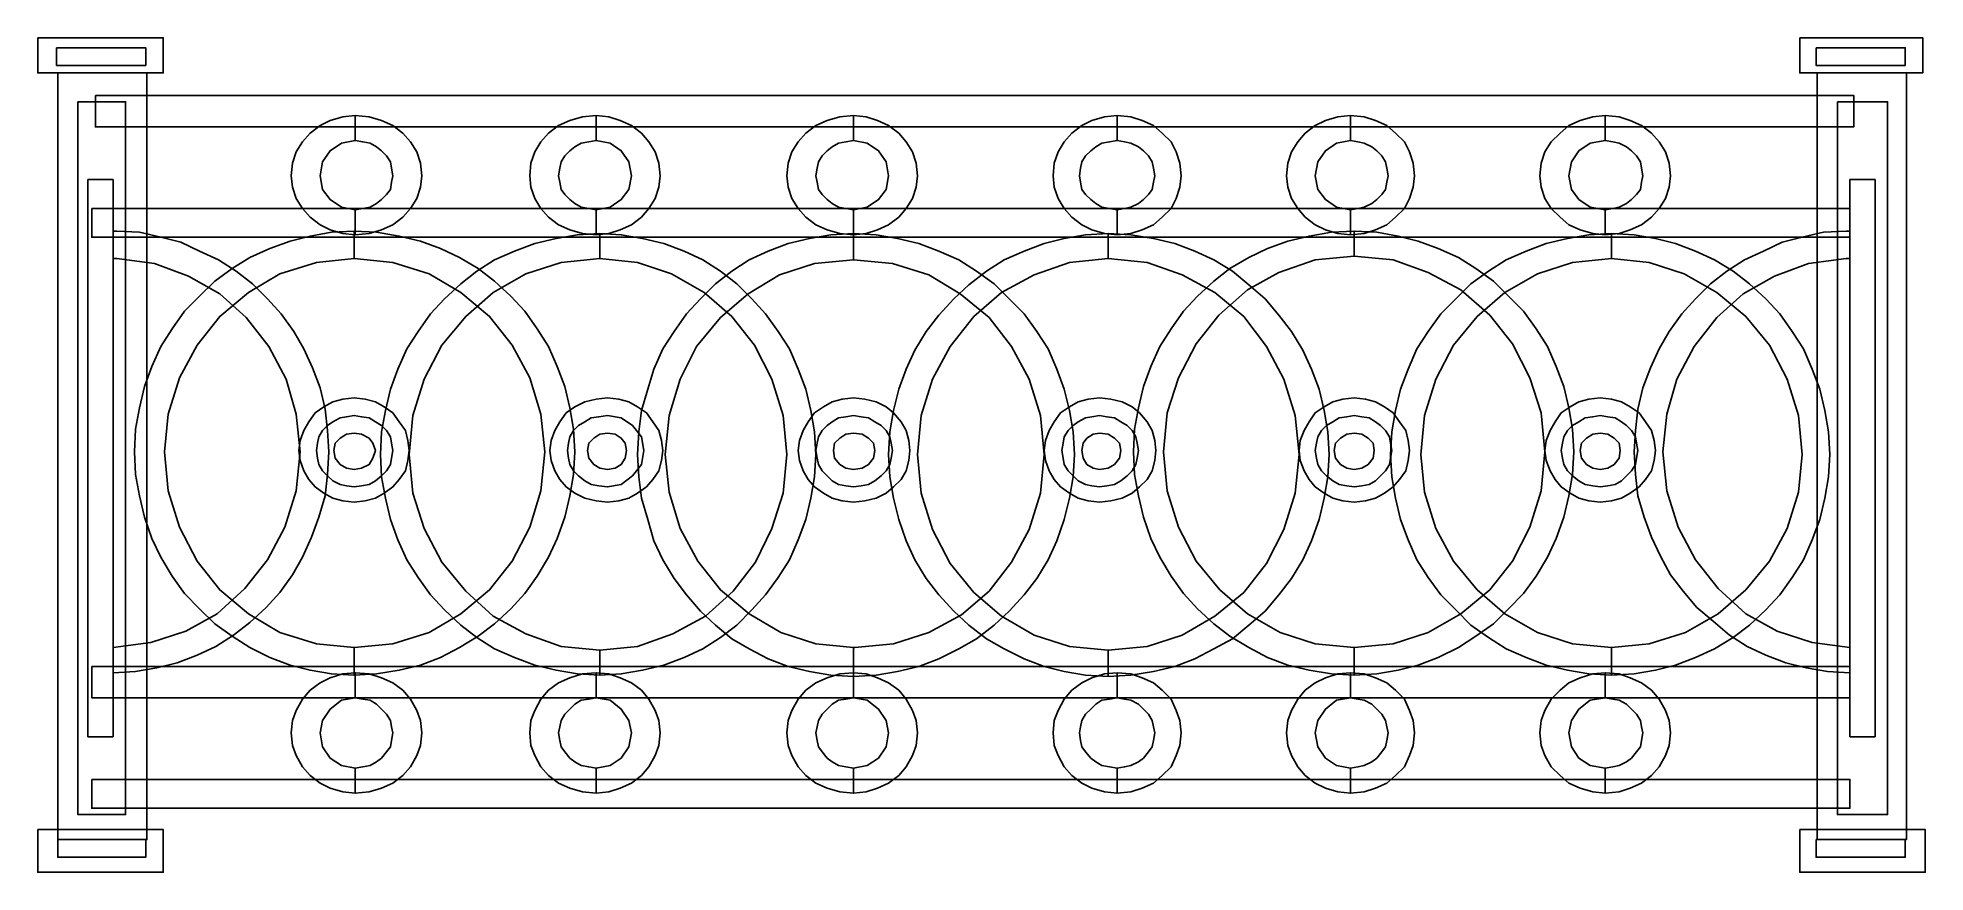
# Model space of a CAD drawing. Header units: centimetres. Extents: x -57 to 44, y -13 to 31.
import ezdxf

# ---------------------------------------------------------------- set-up
doc = ezdxf.new("R2010")
doc.units = ezdxf.units.CM
doc.header["$MEASUREMENT"] = 0
doc.layers.add('layer 1', color=7, linetype='Continuous')

msp = doc.modelspace()

# ---------------------------------------------------------------- linework, layer by layer
at = {"layer": 'layer 1', "color": 156}
for points, knots in [([(-56.5535, 31.39918), (-56.5535, 31.39918), (-49.86016, 31.39918), (-49.86016, 31.39918), (-49.86016, 31.39918), (-49.86016, 31.39918), (-49.86016, 29.52505), (-49.86016, 29.52505), (-49.86016, 29.52505), (-49.86016, 29.52505), (-56.5535, 29.52505), (-56.5535, 29.52505), (-56.5535, 29.52505), (-56.5535, 29.52505), (-56.5535, 31.39918), (-56.5535, 31.39918)], [0, 0, 0, 0, 0.25, 0.25, 0.25, 0.25, 0.5, 0.5, 0.5, 0.5, 0.75, 0.75, 0.75, 0.75, 1, 1, 1, 1]), ([(37.42092, 31.39918), (37.42092, 31.39918), (43.98039, 31.39918), (43.98039, 31.39918), (43.98039, 31.39918), (43.98039, 31.39918), (43.98039, 29.52505), (43.98039, 29.52505), (43.98039, 29.52505), (43.98039, 29.52505), (37.42092, 29.52505), (37.42092, 29.52505), (37.42092, 29.52505), (37.42092, 29.52505), (37.42092, 31.39918), (37.42092, 31.39918)], [0, 0, 0, 0, 0.25, 0.25, 0.25, 0.25, 0.5, 0.5, 0.5, 0.5, 0.75, 0.75, 0.75, 0.75, 1, 1, 1, 1]), ([(-55.48257, 29.52505), (-55.48257, 29.52505), (-50.7303, 29.52505), (-50.7303, 29.52505), (-50.7303, 29.52505), (-50.7303, 29.52505), (-50.7303, -11.37123), (-50.7303, -11.37123), (-50.7303, -11.37123), (-50.7303, -11.37123), (-55.48257, -11.37123), (-55.48257, -11.37123), (-55.48257, -11.37123), (-55.48257, -11.37123), (-55.48257, 29.52505), (-55.48257, 29.52505)], [0, 0, 0, 0, 0.25, 0.25, 0.25, 0.25, 0.5, 0.5, 0.5, 0.5, 0.75, 0.75, 0.75, 0.75, 1, 1, 1, 1]), ([(38.35799, 29.52505), (38.35799, 29.52505), (43.11026, 29.52505), (43.11026, 29.52505), (43.11026, 29.52505), (43.11026, 29.52505), (43.11026, -11.37123), (43.11026, -11.37123), (43.11026, -11.37123), (43.11026, -11.37123), (38.35799, -11.37123), (38.35799, -11.37123), (38.35799, -11.37123), (38.35799, -11.37123), (38.35799, 29.52505), (38.35799, 29.52505)], [0, 0, 0, 0, 0.25, 0.25, 0.25, 0.25, 0.5, 0.5, 0.5, 0.5, 0.75, 0.75, 0.75, 0.75, 1, 1, 1, 1]), ([(-53.47457, 28.32025), (-53.47457, 28.32025), (40.29906, 28.32025), (40.29906, 28.32025), (40.29906, 28.32025), (40.29906, 28.32025), (40.29906, 26.64691), (40.29906, 26.64691), (40.29906, 26.64691), (40.29906, 26.64691), (-53.47457, 26.64691), (-53.47457, 26.64691), (-53.47457, 26.64691), (-53.47457, 26.64691), (-53.47457, 28.32025), (-53.47457, 28.32025)], [0, 0, 0, 0, 0.25, 0.25, 0.25, 0.25, 0.5, 0.5, 0.5, 0.5, 0.75, 0.75, 0.75, 0.75, 1, 1, 1, 1]), ([(-39.61936, 25.91065), (-39.61936, 25.91065), (-39.61936, 25.91065), (-39.61936, 25.91065), (-39.61936, 25.91065), (-39.61936, 25.91065), (-39.61936, 25.91065), (-39.61936, 25.91065), (-39.61936, 25.91065), (-39.61936, 25.91065), (-39.61936, 25.91065), (-39.61936, 25.91065), (-39.61936, 25.91065), (-39.61936, 25.91065), (-39.61936, 25.91065), (-39.61936, 25.91065), (-39.61936, 25.91065), (-39.61936, 25.91065), (-40.35563, 25.77678), (-40.35563, 25.77678), (-40.35563, 25.77678), (-40.35563, 25.77678), (-40.95803, 25.37518), (-40.95803, 25.37518), (-40.95803, 25.37518), (-40.95803, 25.37518), (-41.35963, 24.77278), (-41.35963, 24.77278), (-41.35963, 24.77278), (-41.35963, 24.77278), (-41.4935, 24.03651), (-41.4935, 24.03651), (-41.4935, 24.03651), (-41.4935, 24.03651), (-41.35963, 23.30024), (-41.35963, 23.30024), (-41.35963, 23.30024), (-41.35963, 23.30024), (-40.95803, 22.76478), (-40.95803, 22.76478), (-40.95803, 22.76478), (-40.95803, 22.76478), (-40.35563, 22.36318), (-40.35563, 22.36318), (-40.35563, 22.36318), (-40.35563, 22.36318), (-39.61936, 22.22931), (-39.61936, 22.22931), (-39.61936, 22.22931), (-39.61936, 22.22931), (-39.61936, 22.22931), (-39.61936, 22.22931), (-39.61936, 22.22931), (-39.61936, 22.22931), (-39.61936, 22.22931), (-39.61936, 22.22931), (-39.61936, 22.22931), (-39.61936, 22.22931), (-39.61936, 22.22931), (-39.61936, 22.22931), (-39.61936, 22.22931), (-39.61936, 22.22931), (-39.61936, 22.22931), (-39.61936, 22.22931), (-39.61936, 22.22931), (-39.61936, 22.22931), (-39.61936, 20.89064), (-39.61936, 20.89064), (-39.61936, 20.89064), (-39.61936, 20.89064), (-39.61936, 20.89064), (-39.61936, 20.89064), (-39.61936, 20.89064), (-39.61936, 20.89064), (-39.61936, 20.89064), (-39.61936, 20.89064), (-39.61936, 20.89064), (-39.61936, 20.89064), (-39.61936, 20.89064), (-39.61936, 20.89064), (-39.61936, 20.89064), (-39.61936, 20.89064), (-39.61936, 20.89064), (-39.61936, 20.89064), (-39.61936, 20.89064), (-39.61936, 20.89064), (-40.2887, 20.95758), (-40.2887, 20.95758), (-40.2887, 20.95758), (-40.2887, 20.95758), (-40.95803, 21.15838), (-40.95803, 21.15838), (-40.95803, 21.15838), (-40.95803, 21.15838), (-41.4935, 21.42611), (-41.4935, 21.42611), (-41.4935, 21.42611), (-41.4935, 21.42611), (-42.02896, 21.82771), (-42.02896, 21.82771), (-42.02896, 21.82771), (-42.02896, 21.82771), (-42.43056, 22.29624), (-42.43056, 22.29624), (-42.43056, 22.29624), (-42.43056, 22.29624), (-42.76523, 22.83171), (-42.76523, 22.83171), (-42.76523, 22.83171), (-42.76523, 22.83171), (-42.96603, 23.43411), (-42.96603, 23.43411), (-42.96603, 23.43411), (-42.96603, 23.43411), (-43.03296, 24.03651), (-43.03296, 24.03651), (-43.03296, 24.03651), (-43.03296, 24.03651), (-42.96603, 24.70585), (-42.96603, 24.70585), (-42.96603, 24.70585), (-42.96603, 24.70585), (-42.76523, 25.30825), (-42.76523, 25.30825), (-42.76523, 25.30825), (-42.76523, 25.30825), (-42.43056, 25.84371), (-42.43056, 25.84371), (-42.43056, 25.84371), (-42.43056, 25.84371), (-42.02896, 26.31225), (-42.02896, 26.31225), (-42.02896, 26.31225), (-42.02896, 26.31225), (-41.4935, 26.71385), (-41.4935, 26.71385), (-41.4935, 26.71385), (-41.4935, 26.71385), (-40.95803, 26.98158), (-40.95803, 26.98158), (-40.95803, 26.98158), (-40.95803, 26.98158), (-40.2887, 27.18238), (-40.2887, 27.18238), (-40.2887, 27.18238), (-40.2887, 27.18238), (-39.61936, 27.24931), (-39.61936, 27.24931), (-39.61936, 27.24931), (-39.61936, 27.24931), (-39.61936, 27.24931), (-39.61936, 27.24931), (-39.61936, 27.24931), (-39.61936, 27.24931), (-39.61936, 27.24931), (-39.61936, 27.24931), (-39.61936, 27.24931), (-39.61936, 27.24931), (-39.61936, 27.24931), (-39.61936, 27.24931), (-39.61936, 27.24931), (-39.61936, 27.24931), (-39.61936, 27.24931), (-39.61936, 27.24931), (-39.61936, 27.24931), (-39.61936, 27.24931), (-39.61936, 25.91065), (-39.61936, 25.91065)], [0, 0, 0, 0, 0.023809524, 0.023809524, 0.023809524, 0.023809524, 0.047619048, 0.047619048, 0.047619048, 0.047619048, 0.071428571, 0.071428571, 0.071428571, 0.071428571, 0.095238095, 0.095238095, 0.095238095, 0.095238095, 0.119047619, 0.119047619, 0.119047619, 0.119047619, 0.142857143, 0.142857143, 0.142857143, 0.142857143, 0.166666667, 0.166666667, 0.166666667, 0.166666667, 0.19047619, 0.19047619, 0.19047619, 0.19047619, 0.214285714, 0.214285714, 0.214285714, 0.214285714, 0.238095238, 0.238095238, 0.238095238, 0.238095238, 0.261904762, 0.261904762, 0.261904762, 0.261904762, 0.285714286, 0.285714286, 0.285714286, 0.285714286, 0.30952381, 0.30952381, 0.30952381, 0.30952381, 0.333333333, 0.333333333, 0.333333333, 0.333333333, 0.357142857, 0.357142857, 0.357142857, 0.357142857, 0.380952381, 0.380952381, 0.380952381, 0.380952381, 0.404761905, 0.404761905, 0.404761905, 0.404761905, 0.428571429, 0.428571429, 0.428571429, 0.428571429, 0.452380952, 0.452380952, 0.452380952, 0.452380952, 0.476190476, 0.476190476, 0.476190476, 0.476190476, 0.5, 0.5, 0.5, 0.5, 0.523809524, 0.523809524, 0.523809524, 0.523809524, 0.547619048, 0.547619048, 0.547619048, 0.547619048, 0.571428571, 0.571428571, 0.571428571, 0.571428571, 0.595238095, 0.595238095, 0.595238095, 0.595238095, 0.619047619, 0.619047619, 0.619047619, 0.619047619, 0.642857143, 0.642857143, 0.642857143, 0.642857143, 0.666666667, 0.666666667, 0.666666667, 0.666666667, 0.69047619, 0.69047619, 0.69047619, 0.69047619, 0.714285714, 0.714285714, 0.714285714, 0.714285714, 0.738095238, 0.738095238, 0.738095238, 0.738095238, 0.761904762, 0.761904762, 0.761904762, 0.761904762, 0.785714286, 0.785714286, 0.785714286, 0.785714286, 0.80952381, 0.80952381, 0.80952381, 0.80952381, 0.833333333, 0.833333333, 0.833333333, 0.833333333, 0.857142857, 0.857142857, 0.857142857, 0.857142857, 0.880952381, 0.880952381, 0.880952381, 0.880952381, 0.904761905, 0.904761905, 0.904761905, 0.904761905, 0.928571429, 0.928571429, 0.928571429, 0.928571429, 0.952380952, 0.952380952, 0.952380952, 0.952380952, 0.976190476, 0.976190476, 0.976190476, 0.976190476, 1, 1, 1, 1]), ([(-39.61936, 27.24931), (-39.61936, 27.24931), (-38.88309, 27.18238), (-38.88309, 27.18238), (-38.88309, 27.18238), (-38.88309, 27.18238), (-38.21376, 26.98158), (-38.21376, 26.98158), (-38.21376, 26.98158), (-38.21376, 26.98158), (-37.61136, 26.71385), (-37.61136, 26.71385), (-37.61136, 26.71385), (-37.61136, 26.71385), (-37.07589, 26.31225), (-37.07589, 26.31225), (-37.07589, 26.31225), (-37.07589, 26.31225), (-36.67429, 25.84371), (-36.67429, 25.84371), (-36.67429, 25.84371), (-36.67429, 25.84371), (-36.33963, 25.30825), (-36.33963, 25.30825), (-36.33963, 25.30825), (-36.33963, 25.30825), (-36.13883, 24.70585), (-36.13883, 24.70585), (-36.13883, 24.70585), (-36.13883, 24.70585), (-36.07189, 24.03651), (-36.07189, 24.03651), (-36.07189, 24.03651), (-36.07189, 24.03651), (-36.13883, 23.43411), (-36.13883, 23.43411), (-36.13883, 23.43411), (-36.13883, 23.43411), (-36.33963, 22.83171), (-36.33963, 22.83171), (-36.33963, 22.83171), (-36.33963, 22.83171), (-36.67429, 22.29624), (-36.67429, 22.29624), (-36.67429, 22.29624), (-36.67429, 22.29624), (-37.07589, 21.82771), (-37.07589, 21.82771), (-37.07589, 21.82771), (-37.07589, 21.82771), (-37.61136, 21.42611), (-37.61136, 21.42611), (-37.61136, 21.42611), (-37.61136, 21.42611), (-38.21376, 21.15838), (-38.21376, 21.15838), (-38.21376, 21.15838), (-38.21376, 21.15838), (-38.88309, 20.95758), (-38.88309, 20.95758), (-38.88309, 20.95758), (-38.88309, 20.95758), (-39.61936, 20.89064), (-39.61936, 20.89064), (-39.61936, 20.89064), (-39.61936, 20.89064), (-39.61936, 22.22931), (-39.61936, 22.22931), (-39.61936, 22.22931), (-39.61936, 22.22931), (-39.21776, 22.29624), (-39.21776, 22.29624), (-39.21776, 22.29624), (-39.21776, 22.29624), (-38.81616, 22.36318), (-38.81616, 22.36318), (-38.81616, 22.36318), (-38.81616, 22.36318), (-38.48149, 22.56398), (-38.48149, 22.56398), (-38.48149, 22.56398), (-38.48149, 22.56398), (-38.21376, 22.76478), (-38.21376, 22.76478), (-38.21376, 22.76478), (-38.21376, 22.76478), (-37.94603, 23.03251), (-37.94603, 23.03251), (-37.94603, 23.03251), (-37.94603, 23.03251), (-37.74523, 23.30024), (-37.74523, 23.30024), (-37.74523, 23.30024), (-37.74523, 23.30024), (-37.67829, 23.70184), (-37.67829, 23.70184), (-37.67829, 23.70184), (-37.67829, 23.70184), (-37.61136, 24.03651), (-37.61136, 24.03651), (-37.61136, 24.03651), (-37.61136, 24.03651), (-37.67829, 24.43811), (-37.67829, 24.43811), (-37.67829, 24.43811), (-37.67829, 24.43811), (-37.74523, 24.77278), (-37.74523, 24.77278), (-37.74523, 24.77278), (-37.74523, 24.77278), (-37.94603, 25.10745), (-37.94603, 25.10745), (-37.94603, 25.10745), (-37.94603, 25.10745), (-38.21376, 25.37518), (-38.21376, 25.37518), (-38.21376, 25.37518), (-38.21376, 25.37518), (-38.48149, 25.57598), (-38.48149, 25.57598), (-38.48149, 25.57598), (-38.48149, 25.57598), (-38.81616, 25.77678), (-38.81616, 25.77678), (-38.81616, 25.77678), (-38.81616, 25.77678), (-39.21776, 25.84371), (-39.21776, 25.84371), (-39.21776, 25.84371), (-39.21776, 25.84371), (-39.61936, 25.91065), (-39.61936, 25.91065), (-39.61936, 25.91065), (-39.61936, 25.91065), (-39.61936, 27.24931), (-39.61936, 27.24931)], [0, 0, 0, 0, 0.029411765, 0.029411765, 0.029411765, 0.029411765, 0.058823529, 0.058823529, 0.058823529, 0.058823529, 0.088235294, 0.088235294, 0.088235294, 0.088235294, 0.117647059, 0.117647059, 0.117647059, 0.117647059, 0.147058824, 0.147058824, 0.147058824, 0.147058824, 0.176470588, 0.176470588, 0.176470588, 0.176470588, 0.205882353, 0.205882353, 0.205882353, 0.205882353, 0.235294118, 0.235294118, 0.235294118, 0.235294118, 0.264705882, 0.264705882, 0.264705882, 0.264705882, 0.294117647, 0.294117647, 0.294117647, 0.294117647, 0.323529412, 0.323529412, 0.323529412, 0.323529412, 0.352941176, 0.352941176, 0.352941176, 0.352941176, 0.382352941, 0.382352941, 0.382352941, 0.382352941, 0.411764706, 0.411764706, 0.411764706, 0.411764706, 0.441176471, 0.441176471, 0.441176471, 0.441176471, 0.470588235, 0.470588235, 0.470588235, 0.470588235, 0.5, 0.5, 0.5, 0.5, 0.529411765, 0.529411765, 0.529411765, 0.529411765, 0.558823529, 0.558823529, 0.558823529, 0.558823529, 0.588235294, 0.588235294, 0.588235294, 0.588235294, 0.617647059, 0.617647059, 0.617647059, 0.617647059, 0.647058824, 0.647058824, 0.647058824, 0.647058824, 0.676470588, 0.676470588, 0.676470588, 0.676470588, 0.705882353, 0.705882353, 0.705882353, 0.705882353, 0.735294118, 0.735294118, 0.735294118, 0.735294118, 0.764705882, 0.764705882, 0.764705882, 0.764705882, 0.794117647, 0.794117647, 0.794117647, 0.794117647, 0.823529412, 0.823529412, 0.823529412, 0.823529412, 0.852941176, 0.852941176, 0.852941176, 0.852941176, 0.882352941, 0.882352941, 0.882352941, 0.882352941, 0.911764706, 0.911764706, 0.911764706, 0.911764706, 0.941176471, 0.941176471, 0.941176471, 0.941176471, 0.970588235, 0.970588235, 0.970588235, 0.970588235, 1, 1, 1, 1]), ([(-26.76816, 20.89064), (-26.76816, 20.89064), (-27.50443, 20.95758), (-27.50443, 20.95758), (-27.50443, 20.95758), (-27.50443, 20.95758), (-28.17376, 21.15838), (-28.17376, 21.15838), (-28.17376, 21.15838), (-28.17376, 21.15838), (-28.77616, 21.42611), (-28.77616, 21.42611), (-28.77616, 21.42611), (-28.77616, 21.42611), (-29.31163, 21.82771), (-29.31163, 21.82771), (-29.31163, 21.82771), (-29.31163, 21.82771), (-29.71323, 22.29624), (-29.71323, 22.29624), (-29.71323, 22.29624), (-29.71323, 22.29624), (-30.04789, 22.83171), (-30.04789, 22.83171), (-30.04789, 22.83171), (-30.04789, 22.83171), (-30.24869, 23.43411), (-30.24869, 23.43411), (-30.24869, 23.43411), (-30.24869, 23.43411), (-30.31563, 24.03651), (-30.31563, 24.03651), (-30.31563, 24.03651), (-30.31563, 24.03651), (-30.24869, 24.70585), (-30.24869, 24.70585), (-30.24869, 24.70585), (-30.24869, 24.70585), (-30.04789, 25.30825), (-30.04789, 25.30825), (-30.04789, 25.30825), (-30.04789, 25.30825), (-29.71323, 25.84371), (-29.71323, 25.84371), (-29.71323, 25.84371), (-29.71323, 25.84371), (-29.31163, 26.31225), (-29.31163, 26.31225), (-29.31163, 26.31225), (-29.31163, 26.31225), (-28.77616, 26.71385), (-28.77616, 26.71385), (-28.77616, 26.71385), (-28.77616, 26.71385), (-28.17376, 26.98158), (-28.17376, 26.98158), (-28.17376, 26.98158), (-28.17376, 26.98158), (-27.50443, 27.18238), (-27.50443, 27.18238), (-27.50443, 27.18238), (-27.50443, 27.18238), (-26.76816, 27.24931), (-26.76816, 27.24931), (-26.76816, 27.24931), (-26.76816, 27.24931), (-26.76816, 25.91065), (-26.76816, 25.91065), (-26.76816, 25.91065), (-26.76816, 25.91065), (-27.16976, 25.84371), (-27.16976, 25.84371), (-27.16976, 25.84371), (-27.16976, 25.84371), (-27.57136, 25.77678), (-27.57136, 25.77678), (-27.57136, 25.77678), (-27.57136, 25.77678), (-27.90603, 25.57598), (-27.90603, 25.57598), (-27.90603, 25.57598), (-27.90603, 25.57598), (-28.17376, 25.37518), (-28.17376, 25.37518), (-28.17376, 25.37518), (-28.17376, 25.37518), (-28.44149, 25.10745), (-28.44149, 25.10745), (-28.44149, 25.10745), (-28.44149, 25.10745), (-28.64229, 24.77278), (-28.64229, 24.77278), (-28.64229, 24.77278), (-28.64229, 24.77278), (-28.70923, 24.43811), (-28.70923, 24.43811), (-28.70923, 24.43811), (-28.70923, 24.43811), (-28.77616, 24.03651), (-28.77616, 24.03651), (-28.77616, 24.03651), (-28.77616, 24.03651), (-28.70923, 23.70184), (-28.70923, 23.70184), (-28.70923, 23.70184), (-28.70923, 23.70184), (-28.64229, 23.30024), (-28.64229, 23.30024), (-28.64229, 23.30024), (-28.64229, 23.30024), (-28.44149, 23.03251), (-28.44149, 23.03251), (-28.44149, 23.03251), (-28.44149, 23.03251), (-28.17376, 22.76478), (-28.17376, 22.76478), (-28.17376, 22.76478), (-28.17376, 22.76478), (-27.90603, 22.56398), (-27.90603, 22.56398), (-27.90603, 22.56398), (-27.90603, 22.56398), (-27.57136, 22.36318), (-27.57136, 22.36318), (-27.57136, 22.36318), (-27.57136, 22.36318), (-27.16976, 22.29624), (-27.16976, 22.29624), (-27.16976, 22.29624), (-27.16976, 22.29624), (-26.76816, 22.22931), (-26.76816, 22.22931), (-26.76816, 22.22931), (-26.76816, 22.22931), (-26.76816, 20.89064), (-26.76816, 20.89064)], [0, 0, 0, 0, 0.029411765, 0.029411765, 0.029411765, 0.029411765, 0.058823529, 0.058823529, 0.058823529, 0.058823529, 0.088235294, 0.088235294, 0.088235294, 0.088235294, 0.117647059, 0.117647059, 0.117647059, 0.117647059, 0.147058824, 0.147058824, 0.147058824, 0.147058824, 0.176470588, 0.176470588, 0.176470588, 0.176470588, 0.205882353, 0.205882353, 0.205882353, 0.205882353, 0.235294118, 0.235294118, 0.235294118, 0.235294118, 0.264705882, 0.264705882, 0.264705882, 0.264705882, 0.294117647, 0.294117647, 0.294117647, 0.294117647, 0.323529412, 0.323529412, 0.323529412, 0.323529412, 0.352941176, 0.352941176, 0.352941176, 0.352941176, 0.382352941, 0.382352941, 0.382352941, 0.382352941, 0.411764706, 0.411764706, 0.411764706, 0.411764706, 0.441176471, 0.441176471, 0.441176471, 0.441176471, 0.470588235, 0.470588235, 0.470588235, 0.470588235, 0.5, 0.5, 0.5, 0.5, 0.529411765, 0.529411765, 0.529411765, 0.529411765, 0.558823529, 0.558823529, 0.558823529, 0.558823529, 0.588235294, 0.588235294, 0.588235294, 0.588235294, 0.617647059, 0.617647059, 0.617647059, 0.617647059, 0.647058824, 0.647058824, 0.647058824, 0.647058824, 0.676470588, 0.676470588, 0.676470588, 0.676470588, 0.705882353, 0.705882353, 0.705882353, 0.705882353, 0.735294118, 0.735294118, 0.735294118, 0.735294118, 0.764705882, 0.764705882, 0.764705882, 0.764705882, 0.794117647, 0.794117647, 0.794117647, 0.794117647, 0.823529412, 0.823529412, 0.823529412, 0.823529412, 0.852941176, 0.852941176, 0.852941176, 0.852941176, 0.882352941, 0.882352941, 0.882352941, 0.882352941, 0.911764706, 0.911764706, 0.911764706, 0.911764706, 0.941176471, 0.941176471, 0.941176471, 0.941176471, 0.970588235, 0.970588235, 0.970588235, 0.970588235, 1, 1, 1, 1]), ([(-26.76816, 27.24931), (-26.76816, 27.24931), (-26.09882, 27.18238), (-26.09882, 27.18238), (-26.09882, 27.18238), (-26.09882, 27.18238), (-25.49642, 26.98158), (-25.49642, 26.98158), (-25.49642, 26.98158), (-25.49642, 26.98158), (-24.89402, 26.71385), (-24.89402, 26.71385), (-24.89402, 26.71385), (-24.89402, 26.71385), (-24.35856, 26.31225), (-24.35856, 26.31225), (-24.35856, 26.31225), (-24.35856, 26.31225), (-23.95696, 25.84371), (-23.95696, 25.84371), (-23.95696, 25.84371), (-23.95696, 25.84371), (-23.62229, 25.30825), (-23.62229, 25.30825), (-23.62229, 25.30825), (-23.62229, 25.30825), (-23.42149, 24.70585), (-23.42149, 24.70585), (-23.42149, 24.70585), (-23.42149, 24.70585), (-23.35456, 24.03651), (-23.35456, 24.03651), (-23.35456, 24.03651), (-23.35456, 24.03651), (-23.42149, 23.43411), (-23.42149, 23.43411), (-23.42149, 23.43411), (-23.42149, 23.43411), (-23.62229, 22.83171), (-23.62229, 22.83171), (-23.62229, 22.83171), (-23.62229, 22.83171), (-23.95696, 22.29624), (-23.95696, 22.29624), (-23.95696, 22.29624), (-23.95696, 22.29624), (-24.35856, 21.82771), (-24.35856, 21.82771), (-24.35856, 21.82771), (-24.35856, 21.82771), (-24.89402, 21.42611), (-24.89402, 21.42611), (-24.89402, 21.42611), (-24.89402, 21.42611), (-25.49642, 21.15838), (-25.49642, 21.15838), (-25.49642, 21.15838), (-25.49642, 21.15838), (-26.09882, 20.95758), (-26.09882, 20.95758), (-26.09882, 20.95758), (-26.09882, 20.95758), (-26.76816, 20.89064), (-26.76816, 20.89064), (-26.76816, 20.89064), (-26.76816, 20.89064), (-26.76816, 22.22931), (-26.76816, 22.22931), (-26.76816, 22.22931), (-26.76816, 22.22931), (-26.03189, 22.36318), (-26.03189, 22.36318), (-26.03189, 22.36318), (-26.03189, 22.36318), (-25.42949, 22.76478), (-25.42949, 22.76478), (-25.42949, 22.76478), (-25.42949, 22.76478), (-25.02789, 23.30024), (-25.02789, 23.30024), (-25.02789, 23.30024), (-25.02789, 23.30024), (-24.89402, 24.03651), (-24.89402, 24.03651), (-24.89402, 24.03651), (-24.89402, 24.03651), (-25.02789, 24.77278), (-25.02789, 24.77278), (-25.02789, 24.77278), (-25.02789, 24.77278), (-25.42949, 25.37518), (-25.42949, 25.37518), (-25.42949, 25.37518), (-25.42949, 25.37518), (-26.03189, 25.77678), (-26.03189, 25.77678), (-26.03189, 25.77678), (-26.03189, 25.77678), (-26.76816, 25.91065), (-26.76816, 25.91065), (-26.76816, 25.91065), (-26.76816, 25.91065), (-26.76816, 27.24931), (-26.76816, 27.24931)], [0, 0, 0, 0, 0.038461538, 0.038461538, 0.038461538, 0.038461538, 0.076923077, 0.076923077, 0.076923077, 0.076923077, 0.115384615, 0.115384615, 0.115384615, 0.115384615, 0.153846154, 0.153846154, 0.153846154, 0.153846154, 0.192307692, 0.192307692, 0.192307692, 0.192307692, 0.230769231, 0.230769231, 0.230769231, 0.230769231, 0.269230769, 0.269230769, 0.269230769, 0.269230769, 0.307692308, 0.307692308, 0.307692308, 0.307692308, 0.346153846, 0.346153846, 0.346153846, 0.346153846, 0.384615385, 0.384615385, 0.384615385, 0.384615385, 0.423076923, 0.423076923, 0.423076923, 0.423076923, 0.461538462, 0.461538462, 0.461538462, 0.461538462, 0.5, 0.5, 0.5, 0.5, 0.538461538, 0.538461538, 0.538461538, 0.538461538, 0.576923077, 0.576923077, 0.576923077, 0.576923077, 0.615384615, 0.615384615, 0.615384615, 0.615384615, 0.653846154, 0.653846154, 0.653846154, 0.653846154, 0.692307692, 0.692307692, 0.692307692, 0.692307692, 0.730769231, 0.730769231, 0.730769231, 0.730769231, 0.769230769, 0.769230769, 0.769230769, 0.769230769, 0.807692308, 0.807692308, 0.807692308, 0.807692308, 0.846153846, 0.846153846, 0.846153846, 0.846153846, 0.884615385, 0.884615385, 0.884615385, 0.884615385, 0.923076923, 0.923076923, 0.923076923, 0.923076923, 0.961538462, 0.961538462, 0.961538462, 0.961538462, 1, 1, 1, 1]), ([(-13.04682, 20.89064), (-13.04682, 20.89064), (-13.78309, 20.95758), (-13.78309, 20.95758), (-13.78309, 20.95758), (-13.78309, 20.95758), (-14.45242, 21.15838), (-14.45242, 21.15838), (-14.45242, 21.15838), (-14.45242, 21.15838), (-15.05482, 21.42611), (-15.05482, 21.42611), (-15.05482, 21.42611), (-15.05482, 21.42611), (-15.59029, 21.82771), (-15.59029, 21.82771), (-15.59029, 21.82771), (-15.59029, 21.82771), (-15.99189, 22.29624), (-15.99189, 22.29624), (-15.99189, 22.29624), (-15.99189, 22.29624), (-16.32656, 22.83171), (-16.32656, 22.83171), (-16.32656, 22.83171), (-16.32656, 22.83171), (-16.52736, 23.43411), (-16.52736, 23.43411), (-16.52736, 23.43411), (-16.52736, 23.43411), (-16.59429, 24.03651), (-16.59429, 24.03651), (-16.59429, 24.03651), (-16.59429, 24.03651), (-16.52736, 24.70585), (-16.52736, 24.70585), (-16.52736, 24.70585), (-16.52736, 24.70585), (-16.32656, 25.30825), (-16.32656, 25.30825), (-16.32656, 25.30825), (-16.32656, 25.30825), (-15.99189, 25.84371), (-15.99189, 25.84371), (-15.99189, 25.84371), (-15.99189, 25.84371), (-15.59029, 26.31225), (-15.59029, 26.31225), (-15.59029, 26.31225), (-15.59029, 26.31225), (-15.05482, 26.71385), (-15.05482, 26.71385), (-15.05482, 26.71385), (-15.05482, 26.71385), (-14.45242, 26.98158), (-14.45242, 26.98158), (-14.45242, 26.98158), (-14.45242, 26.98158), (-13.78309, 27.18238), (-13.78309, 27.18238), (-13.78309, 27.18238), (-13.78309, 27.18238), (-13.04682, 27.24931), (-13.04682, 27.24931), (-13.04682, 27.24931), (-13.04682, 27.24931), (-13.04682, 25.91065), (-13.04682, 25.91065), (-13.04682, 25.91065), (-13.04682, 25.91065), (-13.44842, 25.84371), (-13.44842, 25.84371), (-13.44842, 25.84371), (-13.44842, 25.84371), (-13.85002, 25.77678), (-13.85002, 25.77678), (-13.85002, 25.77678), (-13.85002, 25.77678), (-14.18469, 25.57598), (-14.18469, 25.57598), (-14.18469, 25.57598), (-14.18469, 25.57598), (-14.45242, 25.37518), (-14.45242, 25.37518), (-14.45242, 25.37518), (-14.45242, 25.37518), (-14.72016, 25.10745), (-14.72016, 25.10745), (-14.72016, 25.10745), (-14.72016, 25.10745), (-14.92096, 24.77278), (-14.92096, 24.77278), (-14.92096, 24.77278), (-14.92096, 24.77278), (-14.98789, 24.43811), (-14.98789, 24.43811), (-14.98789, 24.43811), (-14.98789, 24.43811), (-15.05482, 24.03651), (-15.05482, 24.03651), (-15.05482, 24.03651), (-15.05482, 24.03651), (-14.98789, 23.70184), (-14.98789, 23.70184), (-14.98789, 23.70184), (-14.98789, 23.70184), (-14.92096, 23.30024), (-14.92096, 23.30024), (-14.92096, 23.30024), (-14.92096, 23.30024), (-14.72016, 23.03251), (-14.72016, 23.03251), (-14.72016, 23.03251), (-14.72016, 23.03251), (-14.45242, 22.76478), (-14.45242, 22.76478), (-14.45242, 22.76478), (-14.45242, 22.76478), (-14.18469, 22.56398), (-14.18469, 22.56398), (-14.18469, 22.56398), (-14.18469, 22.56398), (-13.85002, 22.36318), (-13.85002, 22.36318), (-13.85002, 22.36318), (-13.85002, 22.36318), (-13.44842, 22.29624), (-13.44842, 22.29624), (-13.44842, 22.29624), (-13.44842, 22.29624), (-13.04682, 22.22931), (-13.04682, 22.22931), (-13.04682, 22.22931), (-13.04682, 22.22931), (-13.04682, 20.89064), (-13.04682, 20.89064)], [0, 0, 0, 0, 0.029411765, 0.029411765, 0.029411765, 0.029411765, 0.058823529, 0.058823529, 0.058823529, 0.058823529, 0.088235294, 0.088235294, 0.088235294, 0.088235294, 0.117647059, 0.117647059, 0.117647059, 0.117647059, 0.147058824, 0.147058824, 0.147058824, 0.147058824, 0.176470588, 0.176470588, 0.176470588, 0.176470588, 0.205882353, 0.205882353, 0.205882353, 0.205882353, 0.235294118, 0.235294118, 0.235294118, 0.235294118, 0.264705882, 0.264705882, 0.264705882, 0.264705882, 0.294117647, 0.294117647, 0.294117647, 0.294117647, 0.323529412, 0.323529412, 0.323529412, 0.323529412, 0.352941176, 0.352941176, 0.352941176, 0.352941176, 0.382352941, 0.382352941, 0.382352941, 0.382352941, 0.411764706, 0.411764706, 0.411764706, 0.411764706, 0.441176471, 0.441176471, 0.441176471, 0.441176471, 0.470588235, 0.470588235, 0.470588235, 0.470588235, 0.5, 0.5, 0.5, 0.5, 0.529411765, 0.529411765, 0.529411765, 0.529411765, 0.558823529, 0.558823529, 0.558823529, 0.558823529, 0.588235294, 0.588235294, 0.588235294, 0.588235294, 0.617647059, 0.617647059, 0.617647059, 0.617647059, 0.647058824, 0.647058824, 0.647058824, 0.647058824, 0.676470588, 0.676470588, 0.676470588, 0.676470588, 0.705882353, 0.705882353, 0.705882353, 0.705882353, 0.735294118, 0.735294118, 0.735294118, 0.735294118, 0.764705882, 0.764705882, 0.764705882, 0.764705882, 0.794117647, 0.794117647, 0.794117647, 0.794117647, 0.823529412, 0.823529412, 0.823529412, 0.823529412, 0.852941176, 0.852941176, 0.852941176, 0.852941176, 0.882352941, 0.882352941, 0.882352941, 0.882352941, 0.911764706, 0.911764706, 0.911764706, 0.911764706, 0.941176471, 0.941176471, 0.941176471, 0.941176471, 0.970588235, 0.970588235, 0.970588235, 0.970588235, 1, 1, 1, 1]), ([(-13.04682, 27.24931), (-13.04682, 27.24931), (-12.37749, 27.18238), (-12.37749, 27.18238), (-12.37749, 27.18238), (-12.37749, 27.18238), (-11.77509, 26.98158), (-11.77509, 26.98158), (-11.77509, 26.98158), (-11.77509, 26.98158), (-11.17269, 26.71385), (-11.17269, 26.71385), (-11.17269, 26.71385), (-11.17269, 26.71385), (-10.63722, 26.31225), (-10.63722, 26.31225), (-10.63722, 26.31225), (-10.63722, 26.31225), (-10.23562, 25.84371), (-10.23562, 25.84371), (-10.23562, 25.84371), (-10.23562, 25.84371), (-9.90095, 25.30825), (-9.90095, 25.30825), (-9.90095, 25.30825), (-9.90095, 25.30825), (-9.70015, 24.70585), (-9.70015, 24.70585), (-9.70015, 24.70585), (-9.70015, 24.70585), (-9.63322, 24.03651), (-9.63322, 24.03651), (-9.63322, 24.03651), (-9.63322, 24.03651), (-9.70015, 23.43411), (-9.70015, 23.43411), (-9.70015, 23.43411), (-9.70015, 23.43411), (-9.90095, 22.83171), (-9.90095, 22.83171), (-9.90095, 22.83171), (-9.90095, 22.83171), (-10.23562, 22.29624), (-10.23562, 22.29624), (-10.23562, 22.29624), (-10.23562, 22.29624), (-10.63722, 21.82771), (-10.63722, 21.82771), (-10.63722, 21.82771), (-10.63722, 21.82771), (-11.17269, 21.42611), (-11.17269, 21.42611), (-11.17269, 21.42611), (-11.17269, 21.42611), (-11.77509, 21.15838), (-11.77509, 21.15838), (-11.77509, 21.15838), (-11.77509, 21.15838), (-12.37749, 20.95758), (-12.37749, 20.95758), (-12.37749, 20.95758), (-12.37749, 20.95758), (-13.04682, 20.89064), (-13.04682, 20.89064), (-13.04682, 20.89064), (-13.04682, 20.89064), (-13.04682, 22.22931), (-13.04682, 22.22931), (-13.04682, 22.22931), (-13.04682, 22.22931), (-12.31055, 22.36318), (-12.31055, 22.36318), (-12.31055, 22.36318), (-12.31055, 22.36318), (-11.70815, 22.76478), (-11.70815, 22.76478), (-11.70815, 22.76478), (-11.70815, 22.76478), (-11.30655, 23.30024), (-11.30655, 23.30024), (-11.30655, 23.30024), (-11.30655, 23.30024), (-11.17269, 24.03651), (-11.17269, 24.03651), (-11.17269, 24.03651), (-11.17269, 24.03651), (-11.30655, 24.77278), (-11.30655, 24.77278), (-11.30655, 24.77278), (-11.30655, 24.77278), (-11.70815, 25.37518), (-11.70815, 25.37518), (-11.70815, 25.37518), (-11.70815, 25.37518), (-12.31055, 25.77678), (-12.31055, 25.77678), (-12.31055, 25.77678), (-12.31055, 25.77678), (-13.04682, 25.91065), (-13.04682, 25.91065), (-13.04682, 25.91065), (-13.04682, 25.91065), (-13.04682, 27.24931), (-13.04682, 27.24931)], [0, 0, 0, 0, 0.038461538, 0.038461538, 0.038461538, 0.038461538, 0.076923077, 0.076923077, 0.076923077, 0.076923077, 0.115384615, 0.115384615, 0.115384615, 0.115384615, 0.153846154, 0.153846154, 0.153846154, 0.153846154, 0.192307692, 0.192307692, 0.192307692, 0.192307692, 0.230769231, 0.230769231, 0.230769231, 0.230769231, 0.269230769, 0.269230769, 0.269230769, 0.269230769, 0.307692308, 0.307692308, 0.307692308, 0.307692308, 0.346153846, 0.346153846, 0.346153846, 0.346153846, 0.384615385, 0.384615385, 0.384615385, 0.384615385, 0.423076923, 0.423076923, 0.423076923, 0.423076923, 0.461538462, 0.461538462, 0.461538462, 0.461538462, 0.5, 0.5, 0.5, 0.5, 0.538461538, 0.538461538, 0.538461538, 0.538461538, 0.576923077, 0.576923077, 0.576923077, 0.576923077, 0.615384615, 0.615384615, 0.615384615, 0.615384615, 0.653846154, 0.653846154, 0.653846154, 0.653846154, 0.692307692, 0.692307692, 0.692307692, 0.692307692, 0.730769231, 0.730769231, 0.730769231, 0.730769231, 0.769230769, 0.769230769, 0.769230769, 0.769230769, 0.807692308, 0.807692308, 0.807692308, 0.807692308, 0.846153846, 0.846153846, 0.846153846, 0.846153846, 0.884615385, 0.884615385, 0.884615385, 0.884615385, 0.923076923, 0.923076923, 0.923076923, 0.923076923, 0.961538462, 0.961538462, 0.961538462, 0.961538462, 1, 1, 1, 1]), ([(1.00918, 20.89064), (1.00918, 20.89064), (0.33985, 20.95758), (0.33985, 20.95758), (0.33985, 20.95758), (0.33985, 20.95758), (-0.32948, 21.15838), (-0.32948, 21.15838), (-0.32948, 21.15838), (-0.32948, 21.15838), (-0.86495, 21.42611), (-0.86495, 21.42611), (-0.86495, 21.42611), (-0.86495, 21.42611), (-1.40042, 21.82771), (-1.40042, 21.82771), (-1.40042, 21.82771), (-1.40042, 21.82771), (-1.80202, 22.29624), (-1.80202, 22.29624), (-1.80202, 22.29624), (-1.80202, 22.29624), (-2.13669, 22.83171), (-2.13669, 22.83171), (-2.13669, 22.83171), (-2.13669, 22.83171), (-2.33749, 23.43411), (-2.33749, 23.43411), (-2.33749, 23.43411), (-2.33749, 23.43411), (-2.40442, 24.03651), (-2.40442, 24.03651), (-2.40442, 24.03651), (-2.40442, 24.03651), (-2.33749, 24.70585), (-2.33749, 24.70585), (-2.33749, 24.70585), (-2.33749, 24.70585), (-2.13669, 25.30825), (-2.13669, 25.30825), (-2.13669, 25.30825), (-2.13669, 25.30825), (-1.80202, 25.84371), (-1.80202, 25.84371), (-1.80202, 25.84371), (-1.80202, 25.84371), (-1.40042, 26.31225), (-1.40042, 26.31225), (-1.40042, 26.31225), (-1.40042, 26.31225), (-0.86495, 26.71385), (-0.86495, 26.71385), (-0.86495, 26.71385), (-0.86495, 26.71385), (-0.32948, 26.98158), (-0.32948, 26.98158), (-0.32948, 26.98158), (-0.32948, 26.98158), (0.33985, 27.18238), (0.33985, 27.18238), (0.33985, 27.18238), (0.33985, 27.18238), (1.00918, 27.24931), (1.00918, 27.24931), (1.00918, 27.24931), (1.00918, 27.24931), (1.00918, 25.91065), (1.00918, 25.91065), (1.00918, 25.91065), (1.00918, 25.91065), (0.60758, 25.84371), (0.60758, 25.84371), (0.60758, 25.84371), (0.60758, 25.84371), (0.20598, 25.77678), (0.20598, 25.77678), (0.20598, 25.77678), (0.20598, 25.77678), (-0.12868, 25.57598), (-0.12868, 25.57598), (-0.12868, 25.57598), (-0.12868, 25.57598), (-0.39642, 25.37518), (-0.39642, 25.37518), (-0.39642, 25.37518), (-0.39642, 25.37518), (-0.66415, 25.10745), (-0.66415, 25.10745), (-0.66415, 25.10745), (-0.66415, 25.10745), (-0.86495, 24.77278), (-0.86495, 24.77278), (-0.86495, 24.77278), (-0.86495, 24.77278), (-0.93189, 24.43811), (-0.93189, 24.43811), (-0.93189, 24.43811), (-0.93189, 24.43811), (-0.99882, 24.03651), (-0.99882, 24.03651), (-0.99882, 24.03651), (-0.99882, 24.03651), (-0.93189, 23.70184), (-0.93189, 23.70184), (-0.93189, 23.70184), (-0.93189, 23.70184), (-0.86495, 23.30024), (-0.86495, 23.30024), (-0.86495, 23.30024), (-0.86495, 23.30024), (-0.66415, 23.03251), (-0.66415, 23.03251), (-0.66415, 23.03251), (-0.66415, 23.03251), (-0.39642, 22.76478), (-0.39642, 22.76478), (-0.39642, 22.76478), (-0.39642, 22.76478), (-0.12868, 22.56398), (-0.12868, 22.56398), (-0.12868, 22.56398), (-0.12868, 22.56398), (0.20598, 22.36318), (0.20598, 22.36318), (0.20598, 22.36318), (0.20598, 22.36318), (0.60758, 22.29624), (0.60758, 22.29624), (0.60758, 22.29624), (0.60758, 22.29624), (1.00918, 22.22931), (1.00918, 22.22931), (1.00918, 22.22931), (1.00918, 22.22931), (1.00918, 20.89064), (1.00918, 20.89064)], [0, 0, 0, 0, 0.029411765, 0.029411765, 0.029411765, 0.029411765, 0.058823529, 0.058823529, 0.058823529, 0.058823529, 0.088235294, 0.088235294, 0.088235294, 0.088235294, 0.117647059, 0.117647059, 0.117647059, 0.117647059, 0.147058824, 0.147058824, 0.147058824, 0.147058824, 0.176470588, 0.176470588, 0.176470588, 0.176470588, 0.205882353, 0.205882353, 0.205882353, 0.205882353, 0.235294118, 0.235294118, 0.235294118, 0.235294118, 0.264705882, 0.264705882, 0.264705882, 0.264705882, 0.294117647, 0.294117647, 0.294117647, 0.294117647, 0.323529412, 0.323529412, 0.323529412, 0.323529412, 0.352941176, 0.352941176, 0.352941176, 0.352941176, 0.382352941, 0.382352941, 0.382352941, 0.382352941, 0.411764706, 0.411764706, 0.411764706, 0.411764706, 0.441176471, 0.441176471, 0.441176471, 0.441176471, 0.470588235, 0.470588235, 0.470588235, 0.470588235, 0.5, 0.5, 0.5, 0.5, 0.529411765, 0.529411765, 0.529411765, 0.529411765, 0.558823529, 0.558823529, 0.558823529, 0.558823529, 0.588235294, 0.588235294, 0.588235294, 0.588235294, 0.617647059, 0.617647059, 0.617647059, 0.617647059, 0.647058824, 0.647058824, 0.647058824, 0.647058824, 0.676470588, 0.676470588, 0.676470588, 0.676470588, 0.705882353, 0.705882353, 0.705882353, 0.705882353, 0.735294118, 0.735294118, 0.735294118, 0.735294118, 0.764705882, 0.764705882, 0.764705882, 0.764705882, 0.794117647, 0.794117647, 0.794117647, 0.794117647, 0.823529412, 0.823529412, 0.823529412, 0.823529412, 0.852941176, 0.852941176, 0.852941176, 0.852941176, 0.882352941, 0.882352941, 0.882352941, 0.882352941, 0.911764706, 0.911764706, 0.911764706, 0.911764706, 0.941176471, 0.941176471, 0.941176471, 0.941176471, 0.970588235, 0.970588235, 0.970588235, 0.970588235, 1, 1, 1, 1]), ([(1.00918, 27.24931), (1.00918, 27.24931), (1.74545, 27.18238), (1.74545, 27.18238), (1.74545, 27.18238), (1.74545, 27.18238), (2.34785, 26.98158), (2.34785, 26.98158), (2.34785, 26.98158), (2.34785, 26.98158), (2.95025, 26.71385), (2.95025, 26.71385), (2.95025, 26.71385), (2.95025, 26.71385), (3.41878, 26.31225), (3.41878, 26.31225), (3.41878, 26.31225), (3.41878, 26.31225), (3.88732, 25.84371), (3.88732, 25.84371), (3.88732, 25.84371), (3.88732, 25.84371), (4.15505, 25.30825), (4.15505, 25.30825), (4.15505, 25.30825), (4.15505, 25.30825), (4.35585, 24.70585), (4.35585, 24.70585), (4.35585, 24.70585), (4.35585, 24.70585), (4.42278, 24.03651), (4.42278, 24.03651), (4.42278, 24.03651), (4.42278, 24.03651), (4.35585, 23.43411), (4.35585, 23.43411), (4.35585, 23.43411), (4.35585, 23.43411), (4.15505, 22.83171), (4.15505, 22.83171), (4.15505, 22.83171), (4.15505, 22.83171), (3.88732, 22.29624), (3.88732, 22.29624), (3.88732, 22.29624), (3.88732, 22.29624), (3.41878, 21.82771), (3.41878, 21.82771), (3.41878, 21.82771), (3.41878, 21.82771), (2.95025, 21.42611), (2.95025, 21.42611), (2.95025, 21.42611), (2.95025, 21.42611), (2.34785, 21.15838), (2.34785, 21.15838), (2.34785, 21.15838), (2.34785, 21.15838), (1.74545, 20.95758), (1.74545, 20.95758), (1.74545, 20.95758), (1.74545, 20.95758), (1.00918, 20.89064), (1.00918, 20.89064), (1.00918, 20.89064), (1.00918, 20.89064), (1.00918, 22.22931), (1.00918, 22.22931), (1.00918, 22.22931), (1.00918, 22.22931), (1.41078, 22.29624), (1.41078, 22.29624), (1.41078, 22.29624), (1.41078, 22.29624), (1.74545, 22.36318), (1.74545, 22.36318), (1.74545, 22.36318), (1.74545, 22.36318), (2.14705, 22.56398), (2.14705, 22.56398), (2.14705, 22.56398), (2.14705, 22.56398), (2.41478, 22.76478), (2.41478, 22.76478), (2.41478, 22.76478), (2.41478, 22.76478), (2.68252, 23.03251), (2.68252, 23.03251), (2.68252, 23.03251), (2.68252, 23.03251), (2.88332, 23.30024), (2.88332, 23.30024), (2.88332, 23.30024), (2.88332, 23.30024), (2.95025, 23.70184), (2.95025, 23.70184), (2.95025, 23.70184), (2.95025, 23.70184), (3.01718, 24.03651), (3.01718, 24.03651), (3.01718, 24.03651), (3.01718, 24.03651), (2.95025, 24.43811), (2.95025, 24.43811), (2.95025, 24.43811), (2.95025, 24.43811), (2.88332, 24.77278), (2.88332, 24.77278), (2.88332, 24.77278), (2.88332, 24.77278), (2.68252, 25.10745), (2.68252, 25.10745), (2.68252, 25.10745), (2.68252, 25.10745), (2.41478, 25.37518), (2.41478, 25.37518), (2.41478, 25.37518), (2.41478, 25.37518), (2.14705, 25.57598), (2.14705, 25.57598), (2.14705, 25.57598), (2.14705, 25.57598), (1.74545, 25.77678), (1.74545, 25.77678), (1.74545, 25.77678), (1.74545, 25.77678), (1.41078, 25.84371), (1.41078, 25.84371), (1.41078, 25.84371), (1.41078, 25.84371), (1.00918, 25.91065), (1.00918, 25.91065), (1.00918, 25.91065), (1.00918, 25.91065), (1.00918, 27.24931), (1.00918, 27.24931)], [0, 0, 0, 0, 0.029411765, 0.029411765, 0.029411765, 0.029411765, 0.058823529, 0.058823529, 0.058823529, 0.058823529, 0.088235294, 0.088235294, 0.088235294, 0.088235294, 0.117647059, 0.117647059, 0.117647059, 0.117647059, 0.147058824, 0.147058824, 0.147058824, 0.147058824, 0.176470588, 0.176470588, 0.176470588, 0.176470588, 0.205882353, 0.205882353, 0.205882353, 0.205882353, 0.235294118, 0.235294118, 0.235294118, 0.235294118, 0.264705882, 0.264705882, 0.264705882, 0.264705882, 0.294117647, 0.294117647, 0.294117647, 0.294117647, 0.323529412, 0.323529412, 0.323529412, 0.323529412, 0.352941176, 0.352941176, 0.352941176, 0.352941176, 0.382352941, 0.382352941, 0.382352941, 0.382352941, 0.411764706, 0.411764706, 0.411764706, 0.411764706, 0.441176471, 0.441176471, 0.441176471, 0.441176471, 0.470588235, 0.470588235, 0.470588235, 0.470588235, 0.5, 0.5, 0.5, 0.5, 0.529411765, 0.529411765, 0.529411765, 0.529411765, 0.558823529, 0.558823529, 0.558823529, 0.558823529, 0.588235294, 0.588235294, 0.588235294, 0.588235294, 0.617647059, 0.617647059, 0.617647059, 0.617647059, 0.647058824, 0.647058824, 0.647058824, 0.647058824, 0.676470588, 0.676470588, 0.676470588, 0.676470588, 0.705882353, 0.705882353, 0.705882353, 0.705882353, 0.735294118, 0.735294118, 0.735294118, 0.735294118, 0.764705882, 0.764705882, 0.764705882, 0.764705882, 0.794117647, 0.794117647, 0.794117647, 0.794117647, 0.823529412, 0.823529412, 0.823529412, 0.823529412, 0.852941176, 0.852941176, 0.852941176, 0.852941176, 0.882352941, 0.882352941, 0.882352941, 0.882352941, 0.911764706, 0.911764706, 0.911764706, 0.911764706, 0.941176471, 0.941176471, 0.941176471, 0.941176471, 0.970588235, 0.970588235, 0.970588235, 0.970588235, 1, 1, 1, 1]), ([(13.45879, 20.89064), (13.45879, 20.89064), (12.78945, 20.95758), (12.78945, 20.95758), (12.78945, 20.95758), (12.78945, 20.95758), (12.12012, 21.15838), (12.12012, 21.15838), (12.12012, 21.15838), (12.12012, 21.15838), (11.58465, 21.42611), (11.58465, 21.42611), (11.58465, 21.42611), (11.58465, 21.42611), (11.04918, 21.82771), (11.04918, 21.82771), (11.04918, 21.82771), (11.04918, 21.82771), (10.64758, 22.29624), (10.64758, 22.29624), (10.64758, 22.29624), (10.64758, 22.29624), (10.31292, 22.83171), (10.31292, 22.83171), (10.31292, 22.83171), (10.31292, 22.83171), (10.11212, 23.43411), (10.11212, 23.43411), (10.11212, 23.43411), (10.11212, 23.43411), (10.04518, 24.03651), (10.04518, 24.03651), (10.04518, 24.03651), (10.04518, 24.03651), (10.11212, 24.70585), (10.11212, 24.70585), (10.11212, 24.70585), (10.11212, 24.70585), (10.31292, 25.30825), (10.31292, 25.30825), (10.31292, 25.30825), (10.31292, 25.30825), (10.64758, 25.84371), (10.64758, 25.84371), (10.64758, 25.84371), (10.64758, 25.84371), (11.04918, 26.31225), (11.04918, 26.31225), (11.04918, 26.31225), (11.04918, 26.31225), (11.58465, 26.71385), (11.58465, 26.71385), (11.58465, 26.71385), (11.58465, 26.71385), (12.12012, 26.98158), (12.12012, 26.98158), (12.12012, 26.98158), (12.12012, 26.98158), (12.78945, 27.18238), (12.78945, 27.18238), (12.78945, 27.18238), (12.78945, 27.18238), (13.45879, 27.24931), (13.45879, 27.24931), (13.45879, 27.24931), (13.45879, 27.24931), (13.45879, 25.91065), (13.45879, 25.91065), (13.45879, 25.91065), (13.45879, 25.91065), (12.72252, 25.77678), (12.72252, 25.77678), (12.72252, 25.77678), (12.72252, 25.77678), (12.12012, 25.37518), (12.12012, 25.37518), (12.12012, 25.37518), (12.12012, 25.37518), (11.71852, 24.77278), (11.71852, 24.77278), (11.71852, 24.77278), (11.71852, 24.77278), (11.58465, 24.03651), (11.58465, 24.03651), (11.58465, 24.03651), (11.58465, 24.03651), (11.71852, 23.30024), (11.71852, 23.30024), (11.71852, 23.30024), (11.71852, 23.30024), (12.12012, 22.76478), (12.12012, 22.76478), (12.12012, 22.76478), (12.12012, 22.76478), (12.72252, 22.36318), (12.72252, 22.36318), (12.72252, 22.36318), (12.72252, 22.36318), (13.45879, 22.22931), (13.45879, 22.22931), (13.45879, 22.22931), (13.45879, 22.22931), (13.45879, 20.89064), (13.45879, 20.89064)], [0, 0, 0, 0, 0.038461538, 0.038461538, 0.038461538, 0.038461538, 0.076923077, 0.076923077, 0.076923077, 0.076923077, 0.115384615, 0.115384615, 0.115384615, 0.115384615, 0.153846154, 0.153846154, 0.153846154, 0.153846154, 0.192307692, 0.192307692, 0.192307692, 0.192307692, 0.230769231, 0.230769231, 0.230769231, 0.230769231, 0.269230769, 0.269230769, 0.269230769, 0.269230769, 0.307692308, 0.307692308, 0.307692308, 0.307692308, 0.346153846, 0.346153846, 0.346153846, 0.346153846, 0.384615385, 0.384615385, 0.384615385, 0.384615385, 0.423076923, 0.423076923, 0.423076923, 0.423076923, 0.461538462, 0.461538462, 0.461538462, 0.461538462, 0.5, 0.5, 0.5, 0.5, 0.538461538, 0.538461538, 0.538461538, 0.538461538, 0.576923077, 0.576923077, 0.576923077, 0.576923077, 0.615384615, 0.615384615, 0.615384615, 0.615384615, 0.653846154, 0.653846154, 0.653846154, 0.653846154, 0.692307692, 0.692307692, 0.692307692, 0.692307692, 0.730769231, 0.730769231, 0.730769231, 0.730769231, 0.769230769, 0.769230769, 0.769230769, 0.769230769, 0.807692308, 0.807692308, 0.807692308, 0.807692308, 0.846153846, 0.846153846, 0.846153846, 0.846153846, 0.884615385, 0.884615385, 0.884615385, 0.884615385, 0.923076923, 0.923076923, 0.923076923, 0.923076923, 0.961538462, 0.961538462, 0.961538462, 0.961538462, 1, 1, 1, 1]), ([(13.45879, 27.24931), (13.45879, 27.24931), (14.19505, 27.18238), (14.19505, 27.18238), (14.19505, 27.18238), (14.19505, 27.18238), (14.79745, 26.98158), (14.79745, 26.98158), (14.79745, 26.98158), (14.79745, 26.98158), (15.39985, 26.71385), (15.39985, 26.71385), (15.39985, 26.71385), (15.39985, 26.71385), (15.86839, 26.31225), (15.86839, 26.31225), (15.86839, 26.31225), (15.86839, 26.31225), (16.33692, 25.84371), (16.33692, 25.84371), (16.33692, 25.84371), (16.33692, 25.84371), (16.60465, 25.30825), (16.60465, 25.30825), (16.60465, 25.30825), (16.60465, 25.30825), (16.80545, 24.70585), (16.80545, 24.70585), (16.80545, 24.70585), (16.80545, 24.70585), (16.87239, 24.03651), (16.87239, 24.03651), (16.87239, 24.03651), (16.87239, 24.03651), (16.80545, 23.43411), (16.80545, 23.43411), (16.80545, 23.43411), (16.80545, 23.43411), (16.60465, 22.83171), (16.60465, 22.83171), (16.60465, 22.83171), (16.60465, 22.83171), (16.33692, 22.29624), (16.33692, 22.29624), (16.33692, 22.29624), (16.33692, 22.29624), (15.86839, 21.82771), (15.86839, 21.82771), (15.86839, 21.82771), (15.86839, 21.82771), (15.39985, 21.42611), (15.39985, 21.42611), (15.39985, 21.42611), (15.39985, 21.42611), (14.79745, 21.15838), (14.79745, 21.15838), (14.79745, 21.15838), (14.79745, 21.15838), (14.19505, 20.95758), (14.19505, 20.95758), (14.19505, 20.95758), (14.19505, 20.95758), (13.45879, 20.89064), (13.45879, 20.89064), (13.45879, 20.89064), (13.45879, 20.89064), (13.45879, 20.89064), (13.45879, 20.89064), (13.45879, 20.89064), (13.45879, 20.89064), (13.45879, 20.89064), (13.45879, 20.89064), (13.45879, 20.89064), (13.45879, 20.89064), (13.45879, 20.89064), (13.45879, 20.89064), (13.45879, 20.89064), (13.45879, 20.89064), (13.45879, 20.89064), (13.45879, 20.89064), (13.45879, 20.89064), (13.45879, 20.89064), (13.45879, 22.22931), (13.45879, 22.22931), (13.45879, 22.22931), (13.45879, 22.22931), (13.45879, 22.22931), (13.45879, 22.22931), (13.45879, 22.22931), (13.45879, 22.22931), (13.45879, 22.22931), (13.45879, 22.22931), (13.45879, 22.22931), (13.45879, 22.22931), (13.45879, 22.22931), (13.45879, 22.22931), (13.45879, 22.22931), (13.45879, 22.22931), (13.45879, 22.22931), (13.45879, 22.22931), (13.45879, 22.22931), (13.45879, 22.22931), (13.86039, 22.29624), (13.86039, 22.29624), (13.86039, 22.29624), (13.86039, 22.29624), (14.19505, 22.36318), (14.19505, 22.36318), (14.19505, 22.36318), (14.19505, 22.36318), (14.59665, 22.56398), (14.59665, 22.56398), (14.59665, 22.56398), (14.59665, 22.56398), (14.86439, 22.76478), (14.86439, 22.76478), (14.86439, 22.76478), (14.86439, 22.76478), (15.13212, 23.03251), (15.13212, 23.03251), (15.13212, 23.03251), (15.13212, 23.03251), (15.33292, 23.30024), (15.33292, 23.30024), (15.33292, 23.30024), (15.33292, 23.30024), (15.39985, 23.70184), (15.39985, 23.70184), (15.39985, 23.70184), (15.39985, 23.70184), (15.46679, 24.03651), (15.46679, 24.03651), (15.46679, 24.03651), (15.46679, 24.03651), (15.39985, 24.43811), (15.39985, 24.43811), (15.39985, 24.43811), (15.39985, 24.43811), (15.33292, 24.77278), (15.33292, 24.77278), (15.33292, 24.77278), (15.33292, 24.77278), (15.13212, 25.10745), (15.13212, 25.10745), (15.13212, 25.10745), (15.13212, 25.10745), (14.86439, 25.37518), (14.86439, 25.37518), (14.86439, 25.37518), (14.86439, 25.37518), (14.59665, 25.57598), (14.59665, 25.57598), (14.59665, 25.57598), (14.59665, 25.57598), (14.19505, 25.77678), (14.19505, 25.77678), (14.19505, 25.77678), (14.19505, 25.77678), (13.86039, 25.84371), (13.86039, 25.84371), (13.86039, 25.84371), (13.86039, 25.84371), (13.45879, 25.91065), (13.45879, 25.91065), (13.45879, 25.91065), (13.45879, 25.91065), (13.45879, 25.91065), (13.45879, 25.91065), (13.45879, 25.91065), (13.45879, 25.91065), (13.45879, 25.91065), (13.45879, 25.91065), (13.45879, 25.91065), (13.45879, 25.91065), (13.45879, 25.91065), (13.45879, 25.91065), (13.45879, 25.91065), (13.45879, 25.91065), (13.45879, 25.91065), (13.45879, 25.91065), (13.45879, 25.91065), (13.45879, 25.91065), (13.45879, 27.24931), (13.45879, 27.24931), (13.45879, 27.24931), (13.45879, 27.24931), (13.45879, 27.24931), (13.45879, 27.24931), (13.45879, 27.24931), (13.45879, 27.24931), (13.45879, 27.24931), (13.45879, 27.24931), (13.45879, 27.24931), (13.45879, 27.24931), (13.45879, 27.24931), (13.45879, 27.24931), (13.45879, 27.24931), (13.45879, 27.24931), (13.45879, 27.24931), (13.45879, 27.24931)], [0, 0, 0, 0, 0.02, 0.02, 0.02, 0.02, 0.04, 0.04, 0.04, 0.04, 0.06, 0.06, 0.06, 0.06, 0.08, 0.08, 0.08, 0.08, 0.1, 0.1, 0.1, 0.1, 0.12, 0.12, 0.12, 0.12, 0.14, 0.14, 0.14, 0.14, 0.16, 0.16, 0.16, 0.16, 0.18, 0.18, 0.18, 0.18, 0.2, 0.2, 0.2, 0.2, 0.22, 0.22, 0.22, 0.22, 0.24, 0.24, 0.24, 0.24, 0.26, 0.26, 0.26, 0.26, 0.28, 0.28, 0.28, 0.28, 0.3, 0.3, 0.3, 0.3, 0.32, 0.32, 0.32, 0.32, 0.34, 0.34, 0.34, 0.34, 0.36, 0.36, 0.36, 0.36, 0.38, 0.38, 0.38, 0.38, 0.4, 0.4, 0.4, 0.4, 0.42, 0.42, 0.42, 0.42, 0.44, 0.44, 0.44, 0.44, 0.46, 0.46, 0.46, 0.46, 0.48, 0.48, 0.48, 0.48, 0.5, 0.5, 0.5, 0.5, 0.52, 0.52, 0.52, 0.52, 0.54, 0.54, 0.54, 0.54, 0.56, 0.56, 0.56, 0.56, 0.58, 0.58, 0.58, 0.58, 0.6, 0.6, 0.6, 0.6, 0.62, 0.62, 0.62, 0.62, 0.64, 0.64, 0.64, 0.64, 0.66, 0.66, 0.66, 0.66, 0.68, 0.68, 0.68, 0.68, 0.7, 0.7, 0.7, 0.7, 0.72, 0.72, 0.72, 0.72, 0.74, 0.74, 0.74, 0.74, 0.76, 0.76, 0.76, 0.76, 0.78, 0.78, 0.78, 0.78, 0.8, 0.8, 0.8, 0.8, 0.82, 0.82, 0.82, 0.82, 0.84, 0.84, 0.84, 0.84, 0.86, 0.86, 0.86, 0.86, 0.88, 0.88, 0.88, 0.88, 0.9, 0.9, 0.9, 0.9, 0.92, 0.92, 0.92, 0.92, 0.94, 0.94, 0.94, 0.94, 0.96, 0.96, 0.96, 0.96, 0.98, 0.98, 0.98, 0.98, 1, 1, 1, 1]), ([(27.04626, 20.89064), (27.04626, 20.89064), (26.37692, 20.95758), (26.37692, 20.95758), (26.37692, 20.95758), (26.37692, 20.95758), (25.70759, 21.15838), (25.70759, 21.15838), (25.70759, 21.15838), (25.70759, 21.15838), (25.10519, 21.42611), (25.10519, 21.42611), (25.10519, 21.42611), (25.10519, 21.42611), (24.63665, 21.82771), (24.63665, 21.82771), (24.63665, 21.82771), (24.63665, 21.82771), (24.16812, 22.29624), (24.16812, 22.29624), (24.16812, 22.29624), (24.16812, 22.29624), (23.83345, 22.83171), (23.83345, 22.83171), (23.83345, 22.83171), (23.83345, 22.83171), (23.63265, 23.43411), (23.63265, 23.43411), (23.63265, 23.43411), (23.63265, 23.43411), (23.56572, 24.03651), (23.56572, 24.03651), (23.56572, 24.03651), (23.56572, 24.03651), (23.63265, 24.70585), (23.63265, 24.70585), (23.63265, 24.70585), (23.63265, 24.70585), (23.83345, 25.30825), (23.83345, 25.30825), (23.83345, 25.30825), (23.83345, 25.30825), (24.16812, 25.84371), (24.16812, 25.84371), (24.16812, 25.84371), (24.16812, 25.84371), (24.63665, 26.31225), (24.63665, 26.31225), (24.63665, 26.31225), (24.63665, 26.31225), (25.10519, 26.71385), (25.10519, 26.71385), (25.10519, 26.71385), (25.10519, 26.71385), (25.70759, 26.98158), (25.70759, 26.98158), (25.70759, 26.98158), (25.70759, 26.98158), (26.37692, 27.18238), (26.37692, 27.18238), (26.37692, 27.18238), (26.37692, 27.18238), (27.04626, 27.24931), (27.04626, 27.24931), (27.04626, 27.24931), (27.04626, 27.24931), (27.04626, 25.91065), (27.04626, 25.91065), (27.04626, 25.91065), (27.04626, 25.91065), (26.24306, 25.77678), (26.24306, 25.77678), (26.24306, 25.77678), (26.24306, 25.77678), (25.64066, 25.37518), (25.64066, 25.37518), (25.64066, 25.37518), (25.64066, 25.37518), (25.23905, 24.77278), (25.23905, 24.77278), (25.23905, 24.77278), (25.23905, 24.77278), (25.10519, 24.03651), (25.10519, 24.03651), (25.10519, 24.03651), (25.10519, 24.03651), (25.23905, 23.30024), (25.23905, 23.30024), (25.23905, 23.30024), (25.23905, 23.30024), (25.64066, 22.76478), (25.64066, 22.76478), (25.64066, 22.76478), (25.64066, 22.76478), (26.24306, 22.36318), (26.24306, 22.36318), (26.24306, 22.36318), (26.24306, 22.36318), (27.04626, 22.22931), (27.04626, 22.22931), (27.04626, 22.22931), (27.04626, 22.22931), (27.04626, 20.89064), (27.04626, 20.89064)], [0, 0, 0, 0, 0.038461538, 0.038461538, 0.038461538, 0.038461538, 0.076923077, 0.076923077, 0.076923077, 0.076923077, 0.115384615, 0.115384615, 0.115384615, 0.115384615, 0.153846154, 0.153846154, 0.153846154, 0.153846154, 0.192307692, 0.192307692, 0.192307692, 0.192307692, 0.230769231, 0.230769231, 0.230769231, 0.230769231, 0.269230769, 0.269230769, 0.269230769, 0.269230769, 0.307692308, 0.307692308, 0.307692308, 0.307692308, 0.346153846, 0.346153846, 0.346153846, 0.346153846, 0.384615385, 0.384615385, 0.384615385, 0.384615385, 0.423076923, 0.423076923, 0.423076923, 0.423076923, 0.461538462, 0.461538462, 0.461538462, 0.461538462, 0.5, 0.5, 0.5, 0.5, 0.538461538, 0.538461538, 0.538461538, 0.538461538, 0.576923077, 0.576923077, 0.576923077, 0.576923077, 0.615384615, 0.615384615, 0.615384615, 0.615384615, 0.653846154, 0.653846154, 0.653846154, 0.653846154, 0.692307692, 0.692307692, 0.692307692, 0.692307692, 0.730769231, 0.730769231, 0.730769231, 0.730769231, 0.769230769, 0.769230769, 0.769230769, 0.769230769, 0.807692308, 0.807692308, 0.807692308, 0.807692308, 0.846153846, 0.846153846, 0.846153846, 0.846153846, 0.884615385, 0.884615385, 0.884615385, 0.884615385, 0.923076923, 0.923076923, 0.923076923, 0.923076923, 0.961538462, 0.961538462, 0.961538462, 0.961538462, 1, 1, 1, 1]), ([(27.04626, 27.24931), (27.04626, 27.24931), (27.78252, 27.18238), (27.78252, 27.18238), (27.78252, 27.18238), (27.78252, 27.18238), (28.38492, 26.98158), (28.38492, 26.98158), (28.38492, 26.98158), (28.38492, 26.98158), (28.98732, 26.71385), (28.98732, 26.71385), (28.98732, 26.71385), (28.98732, 26.71385), (29.52279, 26.31225), (29.52279, 26.31225), (29.52279, 26.31225), (29.52279, 26.31225), (29.92439, 25.84371), (29.92439, 25.84371), (29.92439, 25.84371), (29.92439, 25.84371), (30.25906, 25.30825), (30.25906, 25.30825), (30.25906, 25.30825), (30.25906, 25.30825), (30.45986, 24.70585), (30.45986, 24.70585), (30.45986, 24.70585), (30.45986, 24.70585), (30.52679, 24.03651), (30.52679, 24.03651), (30.52679, 24.03651), (30.52679, 24.03651), (30.45986, 23.43411), (30.45986, 23.43411), (30.45986, 23.43411), (30.45986, 23.43411), (30.25906, 22.83171), (30.25906, 22.83171), (30.25906, 22.83171), (30.25906, 22.83171), (29.92439, 22.29624), (29.92439, 22.29624), (29.92439, 22.29624), (29.92439, 22.29624), (29.52279, 21.82771), (29.52279, 21.82771), (29.52279, 21.82771), (29.52279, 21.82771), (28.98732, 21.42611), (28.98732, 21.42611), (28.98732, 21.42611), (28.98732, 21.42611), (28.38492, 21.15838), (28.38492, 21.15838), (28.38492, 21.15838), (28.38492, 21.15838), (27.78252, 20.95758), (27.78252, 20.95758), (27.78252, 20.95758), (27.78252, 20.95758), (27.04626, 20.89064), (27.04626, 20.89064), (27.04626, 20.89064), (27.04626, 20.89064), (27.04626, 22.22931), (27.04626, 22.22931), (27.04626, 22.22931), (27.04626, 22.22931), (27.44786, 22.29624), (27.44786, 22.29624), (27.44786, 22.29624), (27.44786, 22.29624), (27.78252, 22.36318), (27.78252, 22.36318), (27.78252, 22.36318), (27.78252, 22.36318), (28.18412, 22.56398), (28.18412, 22.56398), (28.18412, 22.56398), (28.18412, 22.56398), (28.45186, 22.76478), (28.45186, 22.76478), (28.45186, 22.76478), (28.45186, 22.76478), (28.71959, 23.03251), (28.71959, 23.03251), (28.71959, 23.03251), (28.71959, 23.03251), (28.92039, 23.30024), (28.92039, 23.30024), (28.92039, 23.30024), (28.92039, 23.30024), (28.98732, 23.70184), (28.98732, 23.70184), (28.98732, 23.70184), (28.98732, 23.70184), (29.05426, 24.03651), (29.05426, 24.03651), (29.05426, 24.03651), (29.05426, 24.03651), (28.98732, 24.43811), (28.98732, 24.43811), (28.98732, 24.43811), (28.98732, 24.43811), (28.92039, 24.77278), (28.92039, 24.77278), (28.92039, 24.77278), (28.92039, 24.77278), (28.71959, 25.10745), (28.71959, 25.10745), (28.71959, 25.10745), (28.71959, 25.10745), (28.45186, 25.37518), (28.45186, 25.37518), (28.45186, 25.37518), (28.45186, 25.37518), (28.18412, 25.57598), (28.18412, 25.57598), (28.18412, 25.57598), (28.18412, 25.57598), (27.78252, 25.77678), (27.78252, 25.77678), (27.78252, 25.77678), (27.78252, 25.77678), (27.44786, 25.84371), (27.44786, 25.84371), (27.44786, 25.84371), (27.44786, 25.84371), (27.04626, 25.91065), (27.04626, 25.91065), (27.04626, 25.91065), (27.04626, 25.91065), (27.04626, 27.24931), (27.04626, 27.24931)], [0, 0, 0, 0, 0.029411765, 0.029411765, 0.029411765, 0.029411765, 0.058823529, 0.058823529, 0.058823529, 0.058823529, 0.088235294, 0.088235294, 0.088235294, 0.088235294, 0.117647059, 0.117647059, 0.117647059, 0.117647059, 0.147058824, 0.147058824, 0.147058824, 0.147058824, 0.176470588, 0.176470588, 0.176470588, 0.176470588, 0.205882353, 0.205882353, 0.205882353, 0.205882353, 0.235294118, 0.235294118, 0.235294118, 0.235294118, 0.264705882, 0.264705882, 0.264705882, 0.264705882, 0.294117647, 0.294117647, 0.294117647, 0.294117647, 0.323529412, 0.323529412, 0.323529412, 0.323529412, 0.352941176, 0.352941176, 0.352941176, 0.352941176, 0.382352941, 0.382352941, 0.382352941, 0.382352941, 0.411764706, 0.411764706, 0.411764706, 0.411764706, 0.441176471, 0.441176471, 0.441176471, 0.441176471, 0.470588235, 0.470588235, 0.470588235, 0.470588235, 0.5, 0.5, 0.5, 0.5, 0.529411765, 0.529411765, 0.529411765, 0.529411765, 0.558823529, 0.558823529, 0.558823529, 0.558823529, 0.588235294, 0.588235294, 0.588235294, 0.588235294, 0.617647059, 0.617647059, 0.617647059, 0.617647059, 0.647058824, 0.647058824, 0.647058824, 0.647058824, 0.676470588, 0.676470588, 0.676470588, 0.676470588, 0.705882353, 0.705882353, 0.705882353, 0.705882353, 0.735294118, 0.735294118, 0.735294118, 0.735294118, 0.764705882, 0.764705882, 0.764705882, 0.764705882, 0.794117647, 0.794117647, 0.794117647, 0.794117647, 0.823529412, 0.823529412, 0.823529412, 0.823529412, 0.852941176, 0.852941176, 0.852941176, 0.852941176, 0.882352941, 0.882352941, 0.882352941, 0.882352941, 0.911764706, 0.911764706, 0.911764706, 0.911764706, 0.941176471, 0.941176471, 0.941176471, 0.941176471, 0.970588235, 0.970588235, 0.970588235, 0.970588235, 1, 1, 1, 1]), ([(-53.67537, 22.29624), (-53.67537, 22.29624), (40.09826, 22.29624), (40.09826, 22.29624), (40.09826, 22.29624), (40.09826, 22.29624), (40.09826, 20.75678), (40.09826, 20.75678), (40.09826, 20.75678), (40.09826, 20.75678), (-53.67537, 20.75678), (-53.67537, 20.75678), (-53.67537, 20.75678), (-53.67537, 20.75678), (-53.67537, 22.29624), (-53.67537, 22.29624)], [0, 0, 0, 0, 0.25, 0.25, 0.25, 0.25, 0.5, 0.5, 0.5, 0.5, 0.75, 0.75, 0.75, 0.75, 1, 1, 1, 1]), ([(-52.5375, 21.09144), (-52.5375, 21.09144), (-52.5375, 21.09144), (-52.5375, 21.09144), (-52.5375, 21.09144), (-52.5375, 21.09144), (-52.40363, 21.09144), (-52.40363, 21.09144), (-52.40363, 21.09144), (-52.40363, 21.09144), (-52.3367, 21.09144), (-52.3367, 21.09144), (-52.3367, 21.09144), (-52.3367, 21.09144), (-52.3367, 21.09144), (-52.3367, 21.09144), (-52.3367, 21.09144), (-52.3367, 21.09144), (-51.1319, 21.02451), (-51.1319, 21.02451), (-51.1319, 21.02451), (-51.1319, 21.02451), (-49.99403, 20.75678), (-49.99403, 20.75678), (-49.99403, 20.75678), (-49.99403, 20.75678), (-48.9231, 20.48904), (-48.9231, 20.48904), (-48.9231, 20.48904), (-48.9231, 20.48904), (-47.9191, 20.02051), (-47.9191, 20.02051), (-47.9191, 20.02051), (-47.9191, 20.02051), (-46.9151, 19.55198), (-46.9151, 19.55198), (-46.9151, 19.55198), (-46.9151, 19.55198), (-45.97803, 18.94958), (-45.97803, 18.94958), (-45.97803, 18.94958), (-45.97803, 18.94958), (-45.1079, 18.28024), (-45.1079, 18.28024), (-45.1079, 18.28024), (-45.1079, 18.28024), (-44.3047, 17.47704), (-44.3047, 17.47704), (-44.3047, 17.47704), (-44.3047, 17.47704), (-43.56843, 16.67384), (-43.56843, 16.67384), (-43.56843, 16.67384), (-43.56843, 16.67384), (-42.8991, 15.73678), (-42.8991, 15.73678), (-42.8991, 15.73678), (-42.8991, 15.73678), (-42.36363, 14.79971), (-42.36363, 14.79971), (-42.36363, 14.79971), (-42.36363, 14.79971), (-41.8951, 13.79571), (-41.8951, 13.79571), (-41.8951, 13.79571), (-41.8951, 13.79571), (-41.4935, 12.72478), (-41.4935, 12.72478), (-41.4935, 12.72478), (-41.4935, 12.72478), (-41.22576, 11.58691), (-41.22576, 11.58691), (-41.22576, 11.58691), (-41.22576, 11.58691), (-41.0919, 10.44904), (-41.0919, 10.44904), (-41.0919, 10.44904), (-41.0919, 10.44904), (-41.02496, 9.31117), (-41.02496, 9.31117), (-41.02496, 9.31117), (-41.02496, 9.31117), (-41.0919, 8.10637), (-41.0919, 8.10637), (-41.0919, 8.10637), (-41.0919, 8.10637), (-41.22576, 6.96851), (-41.22576, 6.96851), (-41.22576, 6.96851), (-41.22576, 6.96851), (-41.56043, 5.83064), (-41.56043, 5.83064), (-41.56043, 5.83064), (-41.56043, 5.83064), (-41.96203, 4.75971), (-41.96203, 4.75971), (-41.96203, 4.75971), (-41.96203, 4.75971), (-42.43056, 3.68877), (-42.43056, 3.68877), (-42.43056, 3.68877), (-42.43056, 3.68877), (-42.96603, 2.75171), (-42.96603, 2.75171), (-42.96603, 2.75171), (-42.96603, 2.75171), (-43.63536, 1.81464), (-43.63536, 1.81464), (-43.63536, 1.81464), (-43.63536, 1.81464), (-44.37163, 1.01144), (-44.37163, 1.01144), (-44.37163, 1.01144), (-44.37163, 1.01144), (-45.24176, 0.20824), (-45.24176, 0.20824), (-45.24176, 0.20824), (-45.24176, 0.20824), (-46.1119, -0.46109), (-46.1119, -0.46109), (-46.1119, -0.46109), (-46.1119, -0.46109), (-47.04896, -1.06349), (-47.04896, -1.06349), (-47.04896, -1.06349), (-47.04896, -1.06349), (-48.05296, -1.53203), (-48.05296, -1.53203), (-48.05296, -1.53203), (-48.05296, -1.53203), (-49.1239, -1.93363), (-49.1239, -1.93363), (-49.1239, -1.93363), (-49.1239, -1.93363), (-50.19483, -2.20136), (-50.19483, -2.20136), (-50.19483, -2.20136), (-50.19483, -2.20136), (-51.3327, -2.40216), (-51.3327, -2.40216), (-51.3327, -2.40216), (-51.3327, -2.40216), (-52.5375, -2.4691), (-52.5375, -2.4691), (-52.5375, -2.4691), (-52.5375, -2.4691), (-52.5375, -2.4691), (-52.5375, -2.4691), (-52.5375, -2.4691), (-52.5375, -2.4691), (-52.5375, -2.4691), (-52.5375, -2.4691), (-52.5375, -2.4691), (-52.5375, -2.4691), (-52.5375, -2.4691), (-52.5375, -2.4691), (-52.5375, -2.4691), (-52.5375, -2.4691), (-52.5375, -2.4691), (-52.5375, -2.4691), (-52.5375, -2.4691), (-52.5375, -2.4691), (-52.5375, -1.13043), (-52.5375, -1.13043), (-52.5375, -1.13043), (-52.5375, -1.13043), (-52.5375, -1.13043), (-52.5375, -1.13043), (-52.5375, -1.13043), (-52.5375, -1.13043), (-52.5375, -1.13043), (-52.5375, -1.13043), (-52.5375, -1.13043), (-52.5375, -1.13043), (-52.5375, -1.13043), (-52.5375, -1.13043), (-52.5375, -1.13043), (-52.5375, -1.13043), (-52.5375, -1.13043), (-52.5375, -1.13043), (-52.5375, -1.13043), (-52.5375, -1.13043), (-50.5295, -0.86269), (-50.5295, -0.86269), (-50.5295, -0.86269), (-50.5295, -0.86269), (-48.65536, -0.26029), (-48.65536, -0.26029), (-48.65536, -0.26029), (-48.65536, -0.26029), (-46.98203, 0.67677), (-46.98203, 0.67677), (-46.98203, 0.67677), (-46.98203, 0.67677), (-45.5095, 2.01544), (-45.5095, 2.01544), (-45.5095, 2.01544), (-45.5095, 2.01544), (-44.3047, 3.55491), (-44.3047, 3.55491), (-44.3047, 3.55491), (-44.3047, 3.55491), (-43.36763, 5.29517), (-43.36763, 5.29517), (-43.36763, 5.29517), (-43.36763, 5.29517), (-42.76523, 7.23624), (-42.76523, 7.23624), (-42.76523, 7.23624), (-42.76523, 7.23624), (-42.56443, 9.31117), (-42.56443, 9.31117), (-42.56443, 9.31117), (-42.56443, 9.31117), (-42.76523, 11.31917), (-42.76523, 11.31917), (-42.76523, 11.31917), (-42.76523, 11.31917), (-43.3007, 13.19331), (-43.3007, 13.19331), (-43.3007, 13.19331), (-43.3007, 13.19331), (-44.23776, 14.93358), (-44.23776, 14.93358), (-44.23776, 14.93358), (-44.23776, 14.93358), (-45.44256, 16.47304), (-45.44256, 16.47304), (-45.44256, 16.47304), (-45.44256, 16.47304), (-46.84816, 17.74478), (-46.84816, 17.74478), (-46.84816, 17.74478), (-46.84816, 17.74478), (-48.5215, 18.68184), (-48.5215, 18.68184), (-48.5215, 18.68184), (-48.5215, 18.68184), (-50.3287, 19.35118), (-50.3287, 19.35118), (-50.3287, 19.35118), (-50.3287, 19.35118), (-52.3367, 19.61891), (-52.3367, 19.61891), (-52.3367, 19.61891), (-52.3367, 19.61891), (-52.40363, 19.61891), (-52.40363, 19.61891), (-52.40363, 19.61891), (-52.40363, 19.61891), (-52.47057, 19.61891), (-52.47057, 19.61891), (-52.47057, 19.61891), (-52.47057, 19.61891), (-52.5375, 19.61891), (-52.5375, 19.61891), (-52.5375, 19.61891), (-52.5375, 19.61891), (-52.5375, 19.61891), (-52.5375, 19.61891), (-52.5375, 19.61891), (-52.5375, 19.61891), (-52.5375, 21.09144), (-52.5375, 21.09144)], [0, 0, 0, 0, 0.015151515, 0.015151515, 0.015151515, 0.015151515, 0.03030303, 0.03030303, 0.03030303, 0.03030303, 0.045454545, 0.045454545, 0.045454545, 0.045454545, 0.060606061, 0.060606061, 0.060606061, 0.060606061, 0.075757576, 0.075757576, 0.075757576, 0.075757576, 0.090909091, 0.090909091, 0.090909091, 0.090909091, 0.106060606, 0.106060606, 0.106060606, 0.106060606, 0.121212121, 0.121212121, 0.121212121, 0.121212121, 0.136363636, 0.136363636, 0.136363636, 0.136363636, 0.151515152, 0.151515152, 0.151515152, 0.151515152, 0.166666667, 0.166666667, 0.166666667, 0.166666667, 0.181818182, 0.181818182, 0.181818182, 0.181818182, 0.196969697, 0.196969697, 0.196969697, 0.196969697, 0.212121212, 0.212121212, 0.212121212, 0.212121212, 0.227272727, 0.227272727, 0.227272727, 0.227272727, 0.242424242, 0.242424242, 0.242424242, 0.242424242, 0.257575758, 0.257575758, 0.257575758, 0.257575758, 0.272727273, 0.272727273, 0.272727273, 0.272727273, 0.287878788, 0.287878788, 0.287878788, 0.287878788, 0.303030303, 0.303030303, 0.303030303, 0.303030303, 0.318181818, 0.318181818, 0.318181818, 0.318181818, 0.333333333, 0.333333333, 0.333333333, 0.333333333, 0.348484848, 0.348484848, 0.348484848, 0.348484848, 0.363636364, 0.363636364, 0.363636364, 0.363636364, 0.378787879, 0.378787879, 0.378787879, 0.378787879, 0.393939394, 0.393939394, 0.393939394, 0.393939394, 0.409090909, 0.409090909, 0.409090909, 0.409090909, 0.424242424, 0.424242424, 0.424242424, 0.424242424, 0.439393939, 0.439393939, 0.439393939, 0.439393939, 0.454545455, 0.454545455, 0.454545455, 0.454545455, 0.46969697, 0.46969697, 0.46969697, 0.46969697, 0.484848485, 0.484848485, 0.484848485, 0.484848485, 0.5, 0.5, 0.5, 0.5, 0.515151515, 0.515151515, 0.515151515, 0.515151515, 0.53030303, 0.53030303, 0.53030303, 0.53030303, 0.545454545, 0.545454545, 0.545454545, 0.545454545, 0.560606061, 0.560606061, 0.560606061, 0.560606061, 0.575757576, 0.575757576, 0.575757576, 0.575757576, 0.590909091, 0.590909091, 0.590909091, 0.590909091, 0.606060606, 0.606060606, 0.606060606, 0.606060606, 0.621212121, 0.621212121, 0.621212121, 0.621212121, 0.636363636, 0.636363636, 0.636363636, 0.636363636, 0.651515152, 0.651515152, 0.651515152, 0.651515152, 0.666666667, 0.666666667, 0.666666667, 0.666666667, 0.681818182, 0.681818182, 0.681818182, 0.681818182, 0.696969697, 0.696969697, 0.696969697, 0.696969697, 0.712121212, 0.712121212, 0.712121212, 0.712121212, 0.727272727, 0.727272727, 0.727272727, 0.727272727, 0.742424242, 0.742424242, 0.742424242, 0.742424242, 0.757575758, 0.757575758, 0.757575758, 0.757575758, 0.772727273, 0.772727273, 0.772727273, 0.772727273, 0.787878788, 0.787878788, 0.787878788, 0.787878788, 0.803030303, 0.803030303, 0.803030303, 0.803030303, 0.818181818, 0.818181818, 0.818181818, 0.818181818, 0.833333333, 0.833333333, 0.833333333, 0.833333333, 0.848484848, 0.848484848, 0.848484848, 0.848484848, 0.863636364, 0.863636364, 0.863636364, 0.863636364, 0.878787879, 0.878787879, 0.878787879, 0.878787879, 0.893939394, 0.893939394, 0.893939394, 0.893939394, 0.909090909, 0.909090909, 0.909090909, 0.909090909, 0.924242424, 0.924242424, 0.924242424, 0.924242424, 0.939393939, 0.939393939, 0.939393939, 0.939393939, 0.954545455, 0.954545455, 0.954545455, 0.954545455, 0.96969697, 0.96969697, 0.96969697, 0.96969697, 0.984848485, 0.984848485, 0.984848485, 0.984848485, 1, 1, 1, 1]), ([(-39.6863, -2.60296), (-39.6863, -2.60296), (-40.8911, -2.53603), (-40.8911, -2.53603), (-40.8911, -2.53603), (-40.8911, -2.53603), (-42.02896, -2.33523), (-42.02896, -2.33523), (-42.02896, -2.33523), (-42.02896, -2.33523), (-43.0999, -2.0675), (-43.0999, -2.0675), (-43.0999, -2.0675), (-43.0999, -2.0675), (-44.17083, -1.6659), (-44.17083, -1.6659), (-44.17083, -1.6659), (-44.17083, -1.6659), (-45.24176, -1.13043), (-45.24176, -1.13043), (-45.24176, -1.13043), (-45.24176, -1.13043), (-46.17883, -0.52803), (-46.17883, -0.52803), (-46.17883, -0.52803), (-46.17883, -0.52803), (-47.1159, 0.14131), (-47.1159, 0.14131), (-47.1159, 0.14131), (-47.1159, 0.14131), (-47.9191, 0.94451), (-47.9191, 0.94451), (-47.9191, 0.94451), (-47.9191, 0.94451), (-48.7223, 1.74771), (-48.7223, 1.74771), (-48.7223, 1.74771), (-48.7223, 1.74771), (-49.39163, 2.68477), (-49.39163, 2.68477), (-49.39163, 2.68477), (-49.39163, 2.68477), (-49.99403, 3.68877), (-49.99403, 3.68877), (-49.99403, 3.68877), (-49.99403, 3.68877), (-50.46256, 4.69277), (-50.46256, 4.69277), (-50.46256, 4.69277), (-50.46256, 4.69277), (-50.86416, 5.83064), (-50.86416, 5.83064), (-50.86416, 5.83064), (-50.86416, 5.83064), (-51.1319, 6.96851), (-51.1319, 6.96851), (-51.1319, 6.96851), (-51.1319, 6.96851), (-51.3327, 8.10637), (-51.3327, 8.10637), (-51.3327, 8.10637), (-51.3327, 8.10637), (-51.39963, 9.31117), (-51.39963, 9.31117), (-51.39963, 9.31117), (-51.39963, 9.31117), (-51.3327, 10.51597), (-51.3327, 10.51597), (-51.3327, 10.51597), (-51.3327, 10.51597), (-51.1319, 11.65384), (-51.1319, 11.65384), (-51.1319, 11.65384), (-51.1319, 11.65384), (-50.86416, 12.79171), (-50.86416, 12.79171), (-50.86416, 12.79171), (-50.86416, 12.79171), (-50.46256, 13.86264), (-50.46256, 13.86264), (-50.46256, 13.86264), (-50.46256, 13.86264), (-49.99403, 14.93358), (-49.99403, 14.93358), (-49.99403, 14.93358), (-49.99403, 14.93358), (-49.39163, 15.87064), (-49.39163, 15.87064), (-49.39163, 15.87064), (-49.39163, 15.87064), (-48.7223, 16.80771), (-48.7223, 16.80771), (-48.7223, 16.80771), (-48.7223, 16.80771), (-47.9191, 17.61091), (-47.9191, 17.61091), (-47.9191, 17.61091), (-47.9191, 17.61091), (-47.1159, 18.41411), (-47.1159, 18.41411), (-47.1159, 18.41411), (-47.1159, 18.41411), (-46.17883, 19.08344), (-46.17883, 19.08344), (-46.17883, 19.08344), (-46.17883, 19.08344), (-45.24176, 19.68584), (-45.24176, 19.68584), (-45.24176, 19.68584), (-45.24176, 19.68584), (-44.17083, 20.15438), (-44.17083, 20.15438), (-44.17083, 20.15438), (-44.17083, 20.15438), (-43.0999, 20.55598), (-43.0999, 20.55598), (-43.0999, 20.55598), (-43.0999, 20.55598), (-42.02896, 20.82371), (-42.02896, 20.82371), (-42.02896, 20.82371), (-42.02896, 20.82371), (-40.8911, 21.02451), (-40.8911, 21.02451), (-40.8911, 21.02451), (-40.8911, 21.02451), (-39.6863, 21.09144), (-39.6863, 21.09144), (-39.6863, 21.09144), (-39.6863, 21.09144), (-39.6863, 19.61891), (-39.6863, 19.61891), (-39.6863, 19.61891), (-39.6863, 19.61891), (-41.6943, 19.41811), (-41.6943, 19.41811), (-41.6943, 19.41811), (-41.6943, 19.41811), (-43.63536, 18.81571), (-43.63536, 18.81571), (-43.63536, 18.81571), (-43.63536, 18.81571), (-45.3087, 17.81171), (-45.3087, 17.81171), (-45.3087, 17.81171), (-45.3087, 17.81171), (-46.84816, 16.53998), (-46.84816, 16.53998), (-46.84816, 16.53998), (-46.84816, 16.53998), (-48.05296, 15.00051), (-48.05296, 15.00051), (-48.05296, 15.00051), (-48.05296, 15.00051), (-48.99003, 13.26024), (-48.99003, 13.26024), (-48.99003, 13.26024), (-48.99003, 13.26024), (-49.59243, 11.31917), (-49.59243, 11.31917), (-49.59243, 11.31917), (-49.59243, 11.31917), (-49.79323, 9.31117), (-49.79323, 9.31117), (-49.79323, 9.31117), (-49.79323, 9.31117), (-49.59243, 7.23624), (-49.59243, 7.23624), (-49.59243, 7.23624), (-49.59243, 7.23624), (-48.99003, 5.29517), (-48.99003, 5.29517), (-48.99003, 5.29517), (-48.99003, 5.29517), (-48.05296, 3.48797), (-48.05296, 3.48797), (-48.05296, 3.48797), (-48.05296, 3.48797), (-46.84816, 1.94851), (-46.84816, 1.94851), (-46.84816, 1.94851), (-46.84816, 1.94851), (-45.3087, 0.67677), (-45.3087, 0.67677), (-45.3087, 0.67677), (-45.3087, 0.67677), (-43.63536, -0.32723), (-43.63536, -0.32723), (-43.63536, -0.32723), (-43.63536, -0.32723), (-41.6943, -0.92963), (-41.6943, -0.92963), (-41.6943, -0.92963), (-41.6943, -0.92963), (-39.6863, -1.13043), (-39.6863, -1.13043), (-39.6863, -1.13043), (-39.6863, -1.13043), (-39.6863, -2.60296), (-39.6863, -2.60296)], [0, 0, 0, 0, 0.02, 0.02, 0.02, 0.02, 0.04, 0.04, 0.04, 0.04, 0.06, 0.06, 0.06, 0.06, 0.08, 0.08, 0.08, 0.08, 0.1, 0.1, 0.1, 0.1, 0.12, 0.12, 0.12, 0.12, 0.14, 0.14, 0.14, 0.14, 0.16, 0.16, 0.16, 0.16, 0.18, 0.18, 0.18, 0.18, 0.2, 0.2, 0.2, 0.2, 0.22, 0.22, 0.22, 0.22, 0.24, 0.24, 0.24, 0.24, 0.26, 0.26, 0.26, 0.26, 0.28, 0.28, 0.28, 0.28, 0.3, 0.3, 0.3, 0.3, 0.32, 0.32, 0.32, 0.32, 0.34, 0.34, 0.34, 0.34, 0.36, 0.36, 0.36, 0.36, 0.38, 0.38, 0.38, 0.38, 0.4, 0.4, 0.4, 0.4, 0.42, 0.42, 0.42, 0.42, 0.44, 0.44, 0.44, 0.44, 0.46, 0.46, 0.46, 0.46, 0.48, 0.48, 0.48, 0.48, 0.5, 0.5, 0.5, 0.5, 0.52, 0.52, 0.52, 0.52, 0.54, 0.54, 0.54, 0.54, 0.56, 0.56, 0.56, 0.56, 0.58, 0.58, 0.58, 0.58, 0.6, 0.6, 0.6, 0.6, 0.62, 0.62, 0.62, 0.62, 0.64, 0.64, 0.64, 0.64, 0.66, 0.66, 0.66, 0.66, 0.68, 0.68, 0.68, 0.68, 0.7, 0.7, 0.7, 0.7, 0.72, 0.72, 0.72, 0.72, 0.74, 0.74, 0.74, 0.74, 0.76, 0.76, 0.76, 0.76, 0.78, 0.78, 0.78, 0.78, 0.8, 0.8, 0.8, 0.8, 0.82, 0.82, 0.82, 0.82, 0.84, 0.84, 0.84, 0.84, 0.86, 0.86, 0.86, 0.86, 0.88, 0.88, 0.88, 0.88, 0.9, 0.9, 0.9, 0.9, 0.92, 0.92, 0.92, 0.92, 0.94, 0.94, 0.94, 0.94, 0.96, 0.96, 0.96, 0.96, 0.98, 0.98, 0.98, 0.98, 1, 1, 1, 1]), ([(-39.6863, 21.09144), (-39.6863, 21.09144), (-38.48149, 21.02451), (-38.48149, 21.02451), (-38.48149, 21.02451), (-38.48149, 21.02451), (-37.27669, 20.82371), (-37.27669, 20.82371), (-37.27669, 20.82371), (-37.27669, 20.82371), (-36.13883, 20.55598), (-36.13883, 20.55598), (-36.13883, 20.55598), (-36.13883, 20.55598), (-35.06789, 20.15438), (-35.06789, 20.15438), (-35.06789, 20.15438), (-35.06789, 20.15438), (-34.06389, 19.68584), (-34.06389, 19.68584), (-34.06389, 19.68584), (-34.06389, 19.68584), (-33.05989, 19.08344), (-33.05989, 19.08344), (-33.05989, 19.08344), (-33.05989, 19.08344), (-32.18976, 18.41411), (-32.18976, 18.41411), (-32.18976, 18.41411), (-32.18976, 18.41411), (-31.31963, 17.61091), (-31.31963, 17.61091), (-31.31963, 17.61091), (-31.31963, 17.61091), (-30.58336, 16.80771), (-30.58336, 16.80771), (-30.58336, 16.80771), (-30.58336, 16.80771), (-29.91403, 15.87064), (-29.91403, 15.87064), (-29.91403, 15.87064), (-29.91403, 15.87064), (-29.31163, 14.93358), (-29.31163, 14.93358), (-29.31163, 14.93358), (-29.31163, 14.93358), (-28.84309, 13.86264), (-28.84309, 13.86264), (-28.84309, 13.86264), (-28.84309, 13.86264), (-28.44149, 12.79171), (-28.44149, 12.79171), (-28.44149, 12.79171), (-28.44149, 12.79171), (-28.17376, 11.65384), (-28.17376, 11.65384), (-28.17376, 11.65384), (-28.17376, 11.65384), (-27.97296, 10.51597), (-27.97296, 10.51597), (-27.97296, 10.51597), (-27.97296, 10.51597), (-27.90603, 9.31117), (-27.90603, 9.31117), (-27.90603, 9.31117), (-27.90603, 9.31117), (-27.97296, 8.10637), (-27.97296, 8.10637), (-27.97296, 8.10637), (-27.97296, 8.10637), (-28.17376, 6.96851), (-28.17376, 6.96851), (-28.17376, 6.96851), (-28.17376, 6.96851), (-28.44149, 5.83064), (-28.44149, 5.83064), (-28.44149, 5.83064), (-28.44149, 5.83064), (-28.84309, 4.69277), (-28.84309, 4.69277), (-28.84309, 4.69277), (-28.84309, 4.69277), (-29.31163, 3.68877), (-29.31163, 3.68877), (-29.31163, 3.68877), (-29.31163, 3.68877), (-29.91403, 2.68477), (-29.91403, 2.68477), (-29.91403, 2.68477), (-29.91403, 2.68477), (-30.58336, 1.74771), (-30.58336, 1.74771), (-30.58336, 1.74771), (-30.58336, 1.74771), (-31.31963, 0.94451), (-31.31963, 0.94451), (-31.31963, 0.94451), (-31.31963, 0.94451), (-32.18976, 0.14131), (-32.18976, 0.14131), (-32.18976, 0.14131), (-32.18976, 0.14131), (-33.05989, -0.52803), (-33.05989, -0.52803), (-33.05989, -0.52803), (-33.05989, -0.52803), (-34.06389, -1.13043), (-34.06389, -1.13043), (-34.06389, -1.13043), (-34.06389, -1.13043), (-35.06789, -1.6659), (-35.06789, -1.6659), (-35.06789, -1.6659), (-35.06789, -1.6659), (-36.13883, -2.0675), (-36.13883, -2.0675), (-36.13883, -2.0675), (-36.13883, -2.0675), (-37.27669, -2.33523), (-37.27669, -2.33523), (-37.27669, -2.33523), (-37.27669, -2.33523), (-38.48149, -2.53603), (-38.48149, -2.53603), (-38.48149, -2.53603), (-38.48149, -2.53603), (-39.6863, -2.60296), (-39.6863, -2.60296), (-39.6863, -2.60296), (-39.6863, -2.60296), (-39.6863, -1.13043), (-39.6863, -1.13043), (-39.6863, -1.13043), (-39.6863, -1.13043), (-37.61136, -0.92963), (-37.61136, -0.92963), (-37.61136, -0.92963), (-37.61136, -0.92963), (-35.67029, -0.32723), (-35.67029, -0.32723), (-35.67029, -0.32723), (-35.67029, -0.32723), (-33.99696, 0.67677), (-33.99696, 0.67677), (-33.99696, 0.67677), (-33.99696, 0.67677), (-32.45749, 1.94851), (-32.45749, 1.94851), (-32.45749, 1.94851), (-32.45749, 1.94851), (-31.25269, 3.48797), (-31.25269, 3.48797), (-31.25269, 3.48797), (-31.25269, 3.48797), (-30.31563, 5.29517), (-30.31563, 5.29517), (-30.31563, 5.29517), (-30.31563, 5.29517), (-29.71323, 7.23624), (-29.71323, 7.23624), (-29.71323, 7.23624), (-29.71323, 7.23624), (-29.51243, 9.31117), (-29.51243, 9.31117), (-29.51243, 9.31117), (-29.51243, 9.31117), (-29.71323, 11.31917), (-29.71323, 11.31917), (-29.71323, 11.31917), (-29.71323, 11.31917), (-30.31563, 13.26024), (-30.31563, 13.26024), (-30.31563, 13.26024), (-30.31563, 13.26024), (-31.25269, 15.00051), (-31.25269, 15.00051), (-31.25269, 15.00051), (-31.25269, 15.00051), (-32.45749, 16.53998), (-32.45749, 16.53998), (-32.45749, 16.53998), (-32.45749, 16.53998), (-33.99696, 17.81171), (-33.99696, 17.81171), (-33.99696, 17.81171), (-33.99696, 17.81171), (-35.67029, 18.81571), (-35.67029, 18.81571), (-35.67029, 18.81571), (-35.67029, 18.81571), (-37.61136, 19.41811), (-37.61136, 19.41811), (-37.61136, 19.41811), (-37.61136, 19.41811), (-39.6863, 19.61891), (-39.6863, 19.61891), (-39.6863, 19.61891), (-39.6863, 19.61891), (-39.6863, 21.09144), (-39.6863, 21.09144)], [0, 0, 0, 0, 0.02, 0.02, 0.02, 0.02, 0.04, 0.04, 0.04, 0.04, 0.06, 0.06, 0.06, 0.06, 0.08, 0.08, 0.08, 0.08, 0.1, 0.1, 0.1, 0.1, 0.12, 0.12, 0.12, 0.12, 0.14, 0.14, 0.14, 0.14, 0.16, 0.16, 0.16, 0.16, 0.18, 0.18, 0.18, 0.18, 0.2, 0.2, 0.2, 0.2, 0.22, 0.22, 0.22, 0.22, 0.24, 0.24, 0.24, 0.24, 0.26, 0.26, 0.26, 0.26, 0.28, 0.28, 0.28, 0.28, 0.3, 0.3, 0.3, 0.3, 0.32, 0.32, 0.32, 0.32, 0.34, 0.34, 0.34, 0.34, 0.36, 0.36, 0.36, 0.36, 0.38, 0.38, 0.38, 0.38, 0.4, 0.4, 0.4, 0.4, 0.42, 0.42, 0.42, 0.42, 0.44, 0.44, 0.44, 0.44, 0.46, 0.46, 0.46, 0.46, 0.48, 0.48, 0.48, 0.48, 0.5, 0.5, 0.5, 0.5, 0.52, 0.52, 0.52, 0.52, 0.54, 0.54, 0.54, 0.54, 0.56, 0.56, 0.56, 0.56, 0.58, 0.58, 0.58, 0.58, 0.6, 0.6, 0.6, 0.6, 0.62, 0.62, 0.62, 0.62, 0.64, 0.64, 0.64, 0.64, 0.66, 0.66, 0.66, 0.66, 0.68, 0.68, 0.68, 0.68, 0.7, 0.7, 0.7, 0.7, 0.72, 0.72, 0.72, 0.72, 0.74, 0.74, 0.74, 0.74, 0.76, 0.76, 0.76, 0.76, 0.78, 0.78, 0.78, 0.78, 0.8, 0.8, 0.8, 0.8, 0.82, 0.82, 0.82, 0.82, 0.84, 0.84, 0.84, 0.84, 0.86, 0.86, 0.86, 0.86, 0.88, 0.88, 0.88, 0.88, 0.9, 0.9, 0.9, 0.9, 0.92, 0.92, 0.92, 0.92, 0.94, 0.94, 0.94, 0.94, 0.96, 0.96, 0.96, 0.96, 0.98, 0.98, 0.98, 0.98, 1, 1, 1, 1]), ([(-26.56736, 19.61891), (-26.56736, 19.61891), (-26.56736, 19.61891), (-26.56736, 19.61891), (-26.56736, 19.61891), (-26.56736, 19.61891), (-26.56736, 19.61891), (-26.56736, 19.61891), (-26.56736, 19.61891), (-26.56736, 19.61891), (-26.56736, 19.61891), (-26.56736, 19.61891), (-26.56736, 19.61891), (-26.56736, 19.61891), (-26.56736, 19.61891), (-26.56736, 19.61891), (-26.56736, 19.61891), (-26.56736, 19.61891), (-28.64229, 19.41811), (-28.64229, 19.41811), (-28.64229, 19.41811), (-28.64229, 19.41811), (-30.51643, 18.81571), (-30.51643, 18.81571), (-30.51643, 18.81571), (-30.51643, 18.81571), (-32.25669, 17.81171), (-32.25669, 17.81171), (-32.25669, 17.81171), (-32.25669, 17.81171), (-33.72923, 16.53998), (-33.72923, 16.53998), (-33.72923, 16.53998), (-33.72923, 16.53998), (-35.00096, 15.00051), (-35.00096, 15.00051), (-35.00096, 15.00051), (-35.00096, 15.00051), (-35.93803, 13.19331), (-35.93803, 13.19331), (-35.93803, 13.19331), (-35.93803, 13.19331), (-36.54043, 11.25224), (-36.54043, 11.25224), (-36.54043, 11.25224), (-36.54043, 11.25224), (-36.74123, 9.17731), (-36.74123, 9.17731), (-36.74123, 9.17731), (-36.74123, 9.17731), (-36.54043, 7.10237), (-36.54043, 7.10237), (-36.54043, 7.10237), (-36.54043, 7.10237), (-35.93803, 5.22824), (-35.93803, 5.22824), (-35.93803, 5.22824), (-35.93803, 5.22824), (-35.00096, 3.42104), (-35.00096, 3.42104), (-35.00096, 3.42104), (-35.00096, 3.42104), (-33.72923, 1.88157), (-33.72923, 1.88157), (-33.72923, 1.88157), (-33.72923, 1.88157), (-32.25669, 0.54291), (-32.25669, 0.54291), (-32.25669, 0.54291), (-32.25669, 0.54291), (-30.51643, -0.39416), (-30.51643, -0.39416), (-30.51643, -0.39416), (-30.51643, -0.39416), (-28.64229, -1.06349), (-28.64229, -1.06349), (-28.64229, -1.06349), (-28.64229, -1.06349), (-26.56736, -1.26429), (-26.56736, -1.26429), (-26.56736, -1.26429), (-26.56736, -1.26429), (-26.56736, -2.60296), (-26.56736, -2.60296), (-26.56736, -2.60296), (-26.56736, -2.60296), (-26.56736, -2.60296), (-26.56736, -2.60296), (-26.56736, -2.60296), (-26.56736, -2.60296), (-26.56736, -2.60296), (-26.56736, -2.60296), (-26.56736, -2.60296), (-26.56736, -2.60296), (-26.56736, -2.60296), (-26.56736, -2.60296), (-26.56736, -2.60296), (-26.56736, -2.60296), (-26.56736, -2.60296), (-26.56736, -2.60296), (-26.56736, -2.60296), (-26.56736, -2.60296), (-27.77216, -2.53603), (-27.77216, -2.53603), (-27.77216, -2.53603), (-27.77216, -2.53603), (-28.91003, -2.33523), (-28.91003, -2.33523), (-28.91003, -2.33523), (-28.91003, -2.33523), (-30.04789, -2.0675), (-30.04789, -2.0675), (-30.04789, -2.0675), (-30.04789, -2.0675), (-31.11883, -1.6659), (-31.11883, -1.6659), (-31.11883, -1.6659), (-31.11883, -1.6659), (-32.18976, -1.19736), (-32.18976, -1.19736), (-32.18976, -1.19736), (-32.18976, -1.19736), (-33.12683, -0.59496), (-33.12683, -0.59496), (-33.12683, -0.59496), (-33.12683, -0.59496), (-33.99696, 0.07437), (-33.99696, 0.07437), (-33.99696, 0.07437), (-33.99696, 0.07437), (-34.86709, 0.87757), (-34.86709, 0.87757), (-34.86709, 0.87757), (-34.86709, 0.87757), (-35.60336, 1.68077), (-35.60336, 1.68077), (-35.60336, 1.68077), (-35.60336, 1.68077), (-36.27269, 2.61784), (-36.27269, 2.61784), (-36.27269, 2.61784), (-36.27269, 2.61784), (-36.87509, 3.55491), (-36.87509, 3.55491), (-36.87509, 3.55491), (-36.87509, 3.55491), (-37.34363, 4.62584), (-37.34363, 4.62584), (-37.34363, 4.62584), (-37.34363, 4.62584), (-37.74523, 5.69677), (-37.74523, 5.69677), (-37.74523, 5.69677), (-37.74523, 5.69677), (-38.01296, 6.83464), (-38.01296, 6.83464), (-38.01296, 6.83464), (-38.01296, 6.83464), (-38.21376, 7.97251), (-38.21376, 7.97251), (-38.21376, 7.97251), (-38.21376, 7.97251), (-38.28069, 9.17731), (-38.28069, 9.17731), (-38.28069, 9.17731), (-38.28069, 9.17731), (-38.21376, 10.38211), (-38.21376, 10.38211), (-38.21376, 10.38211), (-38.21376, 10.38211), (-38.01296, 11.51998), (-38.01296, 11.51998), (-38.01296, 11.51998), (-38.01296, 11.51998), (-37.74523, 12.65784), (-37.74523, 12.65784), (-37.74523, 12.65784), (-37.74523, 12.65784), (-37.34363, 13.72878), (-37.34363, 13.72878), (-37.34363, 13.72878), (-37.34363, 13.72878), (-36.87509, 14.79971), (-36.87509, 14.79971), (-36.87509, 14.79971), (-36.87509, 14.79971), (-36.27269, 15.73678), (-36.27269, 15.73678), (-36.27269, 15.73678), (-36.27269, 15.73678), (-35.60336, 16.67384), (-35.60336, 16.67384), (-35.60336, 16.67384), (-35.60336, 16.67384), (-34.86709, 17.47704), (-34.86709, 17.47704), (-34.86709, 17.47704), (-34.86709, 17.47704), (-33.99696, 18.28024), (-33.99696, 18.28024), (-33.99696, 18.28024), (-33.99696, 18.28024), (-33.12683, 18.94958), (-33.12683, 18.94958), (-33.12683, 18.94958), (-33.12683, 18.94958), (-32.18976, 19.55198), (-32.18976, 19.55198), (-32.18976, 19.55198), (-32.18976, 19.55198), (-31.11883, 20.02051), (-31.11883, 20.02051), (-31.11883, 20.02051), (-31.11883, 20.02051), (-30.04789, 20.42211), (-30.04789, 20.42211), (-30.04789, 20.42211), (-30.04789, 20.42211), (-28.91003, 20.68984), (-28.91003, 20.68984), (-28.91003, 20.68984), (-28.91003, 20.68984), (-27.77216, 20.89064), (-27.77216, 20.89064), (-27.77216, 20.89064), (-27.77216, 20.89064), (-26.56736, 20.95758), (-26.56736, 20.95758), (-26.56736, 20.95758), (-26.56736, 20.95758), (-26.56736, 20.95758), (-26.56736, 20.95758), (-26.56736, 20.95758), (-26.56736, 20.95758), (-26.56736, 20.95758), (-26.56736, 20.95758), (-26.56736, 20.95758), (-26.56736, 20.95758), (-26.56736, 20.95758), (-26.56736, 20.95758), (-26.56736, 20.95758), (-26.56736, 20.95758), (-26.56736, 20.95758), (-26.56736, 20.95758), (-26.56736, 20.95758), (-26.56736, 20.95758), (-26.56736, 19.61891), (-26.56736, 19.61891)], [0, 0, 0, 0, 0.016129032, 0.016129032, 0.016129032, 0.016129032, 0.032258065, 0.032258065, 0.032258065, 0.032258065, 0.048387097, 0.048387097, 0.048387097, 0.048387097, 0.064516129, 0.064516129, 0.064516129, 0.064516129, 0.080645161, 0.080645161, 0.080645161, 0.080645161, 0.096774194, 0.096774194, 0.096774194, 0.096774194, 0.112903226, 0.112903226, 0.112903226, 0.112903226, 0.129032258, 0.129032258, 0.129032258, 0.129032258, 0.14516129, 0.14516129, 0.14516129, 0.14516129, 0.161290323, 0.161290323, 0.161290323, 0.161290323, 0.177419355, 0.177419355, 0.177419355, 0.177419355, 0.193548387, 0.193548387, 0.193548387, 0.193548387, 0.209677419, 0.209677419, 0.209677419, 0.209677419, 0.225806452, 0.225806452, 0.225806452, 0.225806452, 0.241935484, 0.241935484, 0.241935484, 0.241935484, 0.258064516, 0.258064516, 0.258064516, 0.258064516, 0.274193548, 0.274193548, 0.274193548, 0.274193548, 0.290322581, 0.290322581, 0.290322581, 0.290322581, 0.306451613, 0.306451613, 0.306451613, 0.306451613, 0.322580645, 0.322580645, 0.322580645, 0.322580645, 0.338709677, 0.338709677, 0.338709677, 0.338709677, 0.35483871, 0.35483871, 0.35483871, 0.35483871, 0.370967742, 0.370967742, 0.370967742, 0.370967742, 0.387096774, 0.387096774, 0.387096774, 0.387096774, 0.403225806, 0.403225806, 0.403225806, 0.403225806, 0.419354839, 0.419354839, 0.419354839, 0.419354839, 0.435483871, 0.435483871, 0.435483871, 0.435483871, 0.451612903, 0.451612903, 0.451612903, 0.451612903, 0.467741935, 0.467741935, 0.467741935, 0.467741935, 0.483870968, 0.483870968, 0.483870968, 0.483870968, 0.5, 0.5, 0.5, 0.5, 0.516129032, 0.516129032, 0.516129032, 0.516129032, 0.532258065, 0.532258065, 0.532258065, 0.532258065, 0.548387097, 0.548387097, 0.548387097, 0.548387097, 0.564516129, 0.564516129, 0.564516129, 0.564516129, 0.580645161, 0.580645161, 0.580645161, 0.580645161, 0.596774194, 0.596774194, 0.596774194, 0.596774194, 0.612903226, 0.612903226, 0.612903226, 0.612903226, 0.629032258, 0.629032258, 0.629032258, 0.629032258, 0.64516129, 0.64516129, 0.64516129, 0.64516129, 0.661290323, 0.661290323, 0.661290323, 0.661290323, 0.677419355, 0.677419355, 0.677419355, 0.677419355, 0.693548387, 0.693548387, 0.693548387, 0.693548387, 0.709677419, 0.709677419, 0.709677419, 0.709677419, 0.725806452, 0.725806452, 0.725806452, 0.725806452, 0.741935484, 0.741935484, 0.741935484, 0.741935484, 0.758064516, 0.758064516, 0.758064516, 0.758064516, 0.774193548, 0.774193548, 0.774193548, 0.774193548, 0.790322581, 0.790322581, 0.790322581, 0.790322581, 0.806451613, 0.806451613, 0.806451613, 0.806451613, 0.822580645, 0.822580645, 0.822580645, 0.822580645, 0.838709677, 0.838709677, 0.838709677, 0.838709677, 0.85483871, 0.85483871, 0.85483871, 0.85483871, 0.870967742, 0.870967742, 0.870967742, 0.870967742, 0.887096774, 0.887096774, 0.887096774, 0.887096774, 0.903225806, 0.903225806, 0.903225806, 0.903225806, 0.919354839, 0.919354839, 0.919354839, 0.919354839, 0.935483871, 0.935483871, 0.935483871, 0.935483871, 0.951612903, 0.951612903, 0.951612903, 0.951612903, 0.967741935, 0.967741935, 0.967741935, 0.967741935, 0.983870968, 0.983870968, 0.983870968, 0.983870968, 1, 1, 1, 1]), ([(-26.56736, 20.95758), (-26.56736, 20.95758), (-25.42949, 20.89064), (-25.42949, 20.89064), (-25.42949, 20.89064), (-25.42949, 20.89064), (-24.29162, 20.68984), (-24.29162, 20.68984), (-24.29162, 20.68984), (-24.29162, 20.68984), (-23.15376, 20.42211), (-23.15376, 20.42211), (-23.15376, 20.42211), (-23.15376, 20.42211), (-22.08282, 20.02051), (-22.08282, 20.02051), (-22.08282, 20.02051), (-22.08282, 20.02051), (-21.07882, 19.55198), (-21.07882, 19.55198), (-21.07882, 19.55198), (-21.07882, 19.55198), (-20.14176, 18.94958), (-20.14176, 18.94958), (-20.14176, 18.94958), (-20.14176, 18.94958), (-19.27162, 18.28024), (-19.27162, 18.28024), (-19.27162, 18.28024), (-19.27162, 18.28024), (-18.46842, 17.47704), (-18.46842, 17.47704), (-18.46842, 17.47704), (-18.46842, 17.47704), (-17.73216, 16.67384), (-17.73216, 16.67384), (-17.73216, 16.67384), (-17.73216, 16.67384), (-17.06282, 15.73678), (-17.06282, 15.73678), (-17.06282, 15.73678), (-17.06282, 15.73678), (-16.46042, 14.79971), (-16.46042, 14.79971), (-16.46042, 14.79971), (-16.46042, 14.79971), (-15.99189, 13.72878), (-15.99189, 13.72878), (-15.99189, 13.72878), (-15.99189, 13.72878), (-15.59029, 12.65784), (-15.59029, 12.65784), (-15.59029, 12.65784), (-15.59029, 12.65784), (-15.32256, 11.51998), (-15.32256, 11.51998), (-15.32256, 11.51998), (-15.32256, 11.51998), (-15.12176, 10.38211), (-15.12176, 10.38211), (-15.12176, 10.38211), (-15.12176, 10.38211), (-15.05482, 9.17731), (-15.05482, 9.17731), (-15.05482, 9.17731), (-15.05482, 9.17731), (-15.12176, 7.97251), (-15.12176, 7.97251), (-15.12176, 7.97251), (-15.12176, 7.97251), (-15.32256, 6.83464), (-15.32256, 6.83464), (-15.32256, 6.83464), (-15.32256, 6.83464), (-15.59029, 5.69677), (-15.59029, 5.69677), (-15.59029, 5.69677), (-15.59029, 5.69677), (-15.99189, 4.62584), (-15.99189, 4.62584), (-15.99189, 4.62584), (-15.99189, 4.62584), (-16.46042, 3.55491), (-16.46042, 3.55491), (-16.46042, 3.55491), (-16.46042, 3.55491), (-17.06282, 2.61784), (-17.06282, 2.61784), (-17.06282, 2.61784), (-17.06282, 2.61784), (-17.73216, 1.68077), (-17.73216, 1.68077), (-17.73216, 1.68077), (-17.73216, 1.68077), (-18.46842, 0.87757), (-18.46842, 0.87757), (-18.46842, 0.87757), (-18.46842, 0.87757), (-19.27162, 0.07437), (-19.27162, 0.07437), (-19.27162, 0.07437), (-19.27162, 0.07437), (-20.14176, -0.59496), (-20.14176, -0.59496), (-20.14176, -0.59496), (-20.14176, -0.59496), (-21.07882, -1.19736), (-21.07882, -1.19736), (-21.07882, -1.19736), (-21.07882, -1.19736), (-22.08282, -1.6659), (-22.08282, -1.6659), (-22.08282, -1.6659), (-22.08282, -1.6659), (-23.15376, -2.0675), (-23.15376, -2.0675), (-23.15376, -2.0675), (-23.15376, -2.0675), (-24.29162, -2.33523), (-24.29162, -2.33523), (-24.29162, -2.33523), (-24.29162, -2.33523), (-25.42949, -2.53603), (-25.42949, -2.53603), (-25.42949, -2.53603), (-25.42949, -2.53603), (-26.56736, -2.60296), (-26.56736, -2.60296), (-26.56736, -2.60296), (-26.56736, -2.60296), (-26.56736, -1.26429), (-26.56736, -1.26429), (-26.56736, -1.26429), (-26.56736, -1.26429), (-26.56736, -1.26429), (-26.56736, -1.26429), (-26.56736, -1.26429), (-26.56736, -1.26429), (-26.56736, -1.26429), (-26.56736, -1.26429), (-26.56736, -1.26429), (-26.56736, -1.26429), (-26.56736, -1.26429), (-26.56736, -1.26429), (-26.56736, -1.26429), (-26.56736, -1.26429), (-26.56736, -1.26429), (-26.56736, -1.26429), (-26.56736, -1.26429), (-26.56736, -1.26429), (-24.55936, -1.06349), (-24.55936, -1.06349), (-24.55936, -1.06349), (-24.55936, -1.06349), (-22.68522, -0.39416), (-22.68522, -0.39416), (-22.68522, -0.39416), (-22.68522, -0.39416), (-20.94496, 0.54291), (-20.94496, 0.54291), (-20.94496, 0.54291), (-20.94496, 0.54291), (-19.47242, 1.88157), (-19.47242, 1.88157), (-19.47242, 1.88157), (-19.47242, 1.88157), (-18.26762, 3.42104), (-18.26762, 3.42104), (-18.26762, 3.42104), (-18.26762, 3.42104), (-17.39749, 5.22824), (-17.39749, 5.22824), (-17.39749, 5.22824), (-17.39749, 5.22824), (-16.79509, 7.10237), (-16.79509, 7.10237), (-16.79509, 7.10237), (-16.79509, 7.10237), (-16.59429, 9.17731), (-16.59429, 9.17731), (-16.59429, 9.17731), (-16.59429, 9.17731), (-16.79509, 11.25224), (-16.79509, 11.25224), (-16.79509, 11.25224), (-16.79509, 11.25224), (-17.39749, 13.19331), (-17.39749, 13.19331), (-17.39749, 13.19331), (-17.39749, 13.19331), (-18.33456, 15.00051), (-18.33456, 15.00051), (-18.33456, 15.00051), (-18.33456, 15.00051), (-19.53936, 16.53998), (-19.53936, 16.53998), (-19.53936, 16.53998), (-19.53936, 16.53998), (-21.01189, 17.81171), (-21.01189, 17.81171), (-21.01189, 17.81171), (-21.01189, 17.81171), (-22.75216, 18.81571), (-22.75216, 18.81571), (-22.75216, 18.81571), (-22.75216, 18.81571), (-24.55936, 19.41811), (-24.55936, 19.41811), (-24.55936, 19.41811), (-24.55936, 19.41811), (-26.56736, 19.61891), (-26.56736, 19.61891), (-26.56736, 19.61891), (-26.56736, 19.61891), (-26.56736, 20.95758), (-26.56736, 20.95758)], [0, 0, 0, 0, 0.018518519, 0.018518519, 0.018518519, 0.018518519, 0.037037037, 0.037037037, 0.037037037, 0.037037037, 0.055555556, 0.055555556, 0.055555556, 0.055555556, 0.074074074, 0.074074074, 0.074074074, 0.074074074, 0.092592593, 0.092592593, 0.092592593, 0.092592593, 0.111111111, 0.111111111, 0.111111111, 0.111111111, 0.12962963, 0.12962963, 0.12962963, 0.12962963, 0.148148148, 0.148148148, 0.148148148, 0.148148148, 0.166666667, 0.166666667, 0.166666667, 0.166666667, 0.185185185, 0.185185185, 0.185185185, 0.185185185, 0.203703704, 0.203703704, 0.203703704, 0.203703704, 0.222222222, 0.222222222, 0.222222222, 0.222222222, 0.240740741, 0.240740741, 0.240740741, 0.240740741, 0.259259259, 0.259259259, 0.259259259, 0.259259259, 0.277777778, 0.277777778, 0.277777778, 0.277777778, 0.296296296, 0.296296296, 0.296296296, 0.296296296, 0.314814815, 0.314814815, 0.314814815, 0.314814815, 0.333333333, 0.333333333, 0.333333333, 0.333333333, 0.351851852, 0.351851852, 0.351851852, 0.351851852, 0.37037037, 0.37037037, 0.37037037, 0.37037037, 0.388888889, 0.388888889, 0.388888889, 0.388888889, 0.407407407, 0.407407407, 0.407407407, 0.407407407, 0.425925926, 0.425925926, 0.425925926, 0.425925926, 0.444444444, 0.444444444, 0.444444444, 0.444444444, 0.462962963, 0.462962963, 0.462962963, 0.462962963, 0.481481481, 0.481481481, 0.481481481, 0.481481481, 0.5, 0.5, 0.5, 0.5, 0.518518519, 0.518518519, 0.518518519, 0.518518519, 0.537037037, 0.537037037, 0.537037037, 0.537037037, 0.555555556, 0.555555556, 0.555555556, 0.555555556, 0.574074074, 0.574074074, 0.574074074, 0.574074074, 0.592592593, 0.592592593, 0.592592593, 0.592592593, 0.611111111, 0.611111111, 0.611111111, 0.611111111, 0.62962963, 0.62962963, 0.62962963, 0.62962963, 0.648148148, 0.648148148, 0.648148148, 0.648148148, 0.666666667, 0.666666667, 0.666666667, 0.666666667, 0.685185185, 0.685185185, 0.685185185, 0.685185185, 0.703703704, 0.703703704, 0.703703704, 0.703703704, 0.722222222, 0.722222222, 0.722222222, 0.722222222, 0.740740741, 0.740740741, 0.740740741, 0.740740741, 0.759259259, 0.759259259, 0.759259259, 0.759259259, 0.777777778, 0.777777778, 0.777777778, 0.777777778, 0.796296296, 0.796296296, 0.796296296, 0.796296296, 0.814814815, 0.814814815, 0.814814815, 0.814814815, 0.833333333, 0.833333333, 0.833333333, 0.833333333, 0.851851852, 0.851851852, 0.851851852, 0.851851852, 0.87037037, 0.87037037, 0.87037037, 0.87037037, 0.888888889, 0.888888889, 0.888888889, 0.888888889, 0.907407407, 0.907407407, 0.907407407, 0.907407407, 0.925925926, 0.925925926, 0.925925926, 0.925925926, 0.944444444, 0.944444444, 0.944444444, 0.944444444, 0.962962963, 0.962962963, 0.962962963, 0.962962963, 0.981481481, 0.981481481, 0.981481481, 0.981481481, 1, 1, 1, 1]), ([(-13.04682, -2.6699), (-13.04682, -2.6699), (-14.25162, -2.60296), (-14.25162, -2.60296), (-14.25162, -2.60296), (-14.25162, -2.60296), (-15.38949, -2.40216), (-15.38949, -2.40216), (-15.38949, -2.40216), (-15.38949, -2.40216), (-16.52736, -2.13443), (-16.52736, -2.13443), (-16.52736, -2.13443), (-16.52736, -2.13443), (-17.59829, -1.73283), (-17.59829, -1.73283), (-17.59829, -1.73283), (-17.59829, -1.73283), (-18.60229, -1.19736), (-18.60229, -1.19736), (-18.60229, -1.19736), (-18.60229, -1.19736), (-19.53936, -0.66189), (-19.53936, -0.66189), (-19.53936, -0.66189), (-19.53936, -0.66189), (-20.40949, 0.07437), (-20.40949, 0.07437), (-20.40949, 0.07437), (-20.40949, 0.07437), (-21.21269, 0.81064), (-21.21269, 0.81064), (-21.21269, 0.81064), (-21.21269, 0.81064), (-21.94896, 1.68077), (-21.94896, 1.68077), (-21.94896, 1.68077), (-21.94896, 1.68077), (-22.61829, 2.55091), (-22.61829, 2.55091), (-22.61829, 2.55091), (-22.61829, 2.55091), (-23.22069, 3.55491), (-23.22069, 3.55491), (-23.22069, 3.55491), (-23.22069, 3.55491), (-23.68922, 4.55891), (-23.68922, 4.55891), (-23.68922, 4.55891), (-23.68922, 4.55891), (-24.02389, 5.69677), (-24.02389, 5.69677), (-24.02389, 5.69677), (-24.02389, 5.69677), (-24.35856, 6.83464), (-24.35856, 6.83464), (-24.35856, 6.83464), (-24.35856, 6.83464), (-24.49242, 7.97251), (-24.49242, 7.97251), (-24.49242, 7.97251), (-24.49242, 7.97251), (-24.55936, 9.17731), (-24.55936, 9.17731), (-24.55936, 9.17731), (-24.55936, 9.17731), (-24.49242, 10.38211), (-24.49242, 10.38211), (-24.49242, 10.38211), (-24.49242, 10.38211), (-24.35856, 11.51998), (-24.35856, 11.51998), (-24.35856, 11.51998), (-24.35856, 11.51998), (-24.02389, 12.65784), (-24.02389, 12.65784), (-24.02389, 12.65784), (-24.02389, 12.65784), (-23.68922, 13.72878), (-23.68922, 13.72878), (-23.68922, 13.72878), (-23.68922, 13.72878), (-23.22069, 14.79971), (-23.22069, 14.79971), (-23.22069, 14.79971), (-23.22069, 14.79971), (-22.61829, 15.73678), (-22.61829, 15.73678), (-22.61829, 15.73678), (-22.61829, 15.73678), (-21.94896, 16.67384), (-21.94896, 16.67384), (-21.94896, 16.67384), (-21.94896, 16.67384), (-21.21269, 17.47704), (-21.21269, 17.47704), (-21.21269, 17.47704), (-21.21269, 17.47704), (-20.40949, 18.28024), (-20.40949, 18.28024), (-20.40949, 18.28024), (-20.40949, 18.28024), (-19.53936, 18.94958), (-19.53936, 18.94958), (-19.53936, 18.94958), (-19.53936, 18.94958), (-18.60229, 19.55198), (-18.60229, 19.55198), (-18.60229, 19.55198), (-18.60229, 19.55198), (-17.59829, 20.02051), (-17.59829, 20.02051), (-17.59829, 20.02051), (-17.59829, 20.02051), (-16.52736, 20.42211), (-16.52736, 20.42211), (-16.52736, 20.42211), (-16.52736, 20.42211), (-15.38949, 20.68984), (-15.38949, 20.68984), (-15.38949, 20.68984), (-15.38949, 20.68984), (-14.25162, 20.89064), (-14.25162, 20.89064), (-14.25162, 20.89064), (-14.25162, 20.89064), (-13.04682, 20.95758), (-13.04682, 20.95758), (-13.04682, 20.95758), (-13.04682, 20.95758), (-13.04682, 19.55198), (-13.04682, 19.55198), (-13.04682, 19.55198), (-13.04682, 19.55198), (-15.12176, 19.35118), (-15.12176, 19.35118), (-15.12176, 19.35118), (-15.12176, 19.35118), (-16.99589, 18.74878), (-16.99589, 18.74878), (-16.99589, 18.74878), (-16.99589, 18.74878), (-18.66922, 17.74478), (-18.66922, 17.74478), (-18.66922, 17.74478), (-18.66922, 17.74478), (-20.14176, 16.47304), (-20.14176, 16.47304), (-20.14176, 16.47304), (-20.14176, 16.47304), (-21.41349, 14.93358), (-21.41349, 14.93358), (-21.41349, 14.93358), (-21.41349, 14.93358), (-22.28362, 13.19331), (-22.28362, 13.19331), (-22.28362, 13.19331), (-22.28362, 13.19331), (-22.88602, 11.25224), (-22.88602, 11.25224), (-22.88602, 11.25224), (-22.88602, 11.25224), (-23.08682, 9.17731), (-23.08682, 9.17731), (-23.08682, 9.17731), (-23.08682, 9.17731), (-22.88602, 7.16931), (-22.88602, 7.16931), (-22.88602, 7.16931), (-22.88602, 7.16931), (-22.28362, 5.22824), (-22.28362, 5.22824), (-22.28362, 5.22824), (-22.28362, 5.22824), (-21.34656, 3.48797), (-21.34656, 3.48797), (-21.34656, 3.48797), (-21.34656, 3.48797), (-20.14176, 1.94851), (-20.14176, 1.94851), (-20.14176, 1.94851), (-20.14176, 1.94851), (-18.60229, 0.67677), (-18.60229, 0.67677), (-18.60229, 0.67677), (-18.60229, 0.67677), (-16.92896, -0.32723), (-16.92896, -0.32723), (-16.92896, -0.32723), (-16.92896, -0.32723), (-15.05482, -0.92963), (-15.05482, -0.92963), (-15.05482, -0.92963), (-15.05482, -0.92963), (-13.04682, -1.13043), (-13.04682, -1.13043), (-13.04682, -1.13043), (-13.04682, -1.13043), (-13.04682, -2.6699), (-13.04682, -2.6699)], [0, 0, 0, 0, 0.02, 0.02, 0.02, 0.02, 0.04, 0.04, 0.04, 0.04, 0.06, 0.06, 0.06, 0.06, 0.08, 0.08, 0.08, 0.08, 0.1, 0.1, 0.1, 0.1, 0.12, 0.12, 0.12, 0.12, 0.14, 0.14, 0.14, 0.14, 0.16, 0.16, 0.16, 0.16, 0.18, 0.18, 0.18, 0.18, 0.2, 0.2, 0.2, 0.2, 0.22, 0.22, 0.22, 0.22, 0.24, 0.24, 0.24, 0.24, 0.26, 0.26, 0.26, 0.26, 0.28, 0.28, 0.28, 0.28, 0.3, 0.3, 0.3, 0.3, 0.32, 0.32, 0.32, 0.32, 0.34, 0.34, 0.34, 0.34, 0.36, 0.36, 0.36, 0.36, 0.38, 0.38, 0.38, 0.38, 0.4, 0.4, 0.4, 0.4, 0.42, 0.42, 0.42, 0.42, 0.44, 0.44, 0.44, 0.44, 0.46, 0.46, 0.46, 0.46, 0.48, 0.48, 0.48, 0.48, 0.5, 0.5, 0.5, 0.5, 0.52, 0.52, 0.52, 0.52, 0.54, 0.54, 0.54, 0.54, 0.56, 0.56, 0.56, 0.56, 0.58, 0.58, 0.58, 0.58, 0.6, 0.6, 0.6, 0.6, 0.62, 0.62, 0.62, 0.62, 0.64, 0.64, 0.64, 0.64, 0.66, 0.66, 0.66, 0.66, 0.68, 0.68, 0.68, 0.68, 0.7, 0.7, 0.7, 0.7, 0.72, 0.72, 0.72, 0.72, 0.74, 0.74, 0.74, 0.74, 0.76, 0.76, 0.76, 0.76, 0.78, 0.78, 0.78, 0.78, 0.8, 0.8, 0.8, 0.8, 0.82, 0.82, 0.82, 0.82, 0.84, 0.84, 0.84, 0.84, 0.86, 0.86, 0.86, 0.86, 0.88, 0.88, 0.88, 0.88, 0.9, 0.9, 0.9, 0.9, 0.92, 0.92, 0.92, 0.92, 0.94, 0.94, 0.94, 0.94, 0.96, 0.96, 0.96, 0.96, 0.98, 0.98, 0.98, 0.98, 1, 1, 1, 1]), ([(-13.04682, 20.95758), (-13.04682, 20.95758), (-11.84202, 20.89064), (-11.84202, 20.89064), (-11.84202, 20.89064), (-11.84202, 20.89064), (-10.70415, 20.68984), (-10.70415, 20.68984), (-10.70415, 20.68984), (-10.70415, 20.68984), (-9.56629, 20.42211), (-9.56629, 20.42211), (-9.56629, 20.42211), (-9.56629, 20.42211), (-8.49535, 20.02051), (-8.49535, 20.02051), (-8.49535, 20.02051), (-8.49535, 20.02051), (-7.42442, 19.55198), (-7.42442, 19.55198), (-7.42442, 19.55198), (-7.42442, 19.55198), (-6.48735, 18.94958), (-6.48735, 18.94958), (-6.48735, 18.94958), (-6.48735, 18.94958), (-5.55029, 18.28024), (-5.55029, 18.28024), (-5.55029, 18.28024), (-5.55029, 18.28024), (-4.74709, 17.47704), (-4.74709, 17.47704), (-4.74709, 17.47704), (-4.74709, 17.47704), (-3.94389, 16.67384), (-3.94389, 16.67384), (-3.94389, 16.67384), (-3.94389, 16.67384), (-3.27455, 15.73678), (-3.27455, 15.73678), (-3.27455, 15.73678), (-3.27455, 15.73678), (-2.67215, 14.79971), (-2.67215, 14.79971), (-2.67215, 14.79971), (-2.67215, 14.79971), (-2.20362, 13.72878), (-2.20362, 13.72878), (-2.20362, 13.72878), (-2.20362, 13.72878), (-1.80202, 12.65784), (-1.80202, 12.65784), (-1.80202, 12.65784), (-1.80202, 12.65784), (-1.53429, 11.51998), (-1.53429, 11.51998), (-1.53429, 11.51998), (-1.53429, 11.51998), (-1.33349, 10.38211), (-1.33349, 10.38211), (-1.33349, 10.38211), (-1.33349, 10.38211), (-1.26655, 9.17731), (-1.26655, 9.17731), (-1.26655, 9.17731), (-1.26655, 9.17731), (-1.33349, 7.97251), (-1.33349, 7.97251), (-1.33349, 7.97251), (-1.33349, 7.97251), (-1.53429, 6.83464), (-1.53429, 6.83464), (-1.53429, 6.83464), (-1.53429, 6.83464), (-1.80202, 5.69677), (-1.80202, 5.69677), (-1.80202, 5.69677), (-1.80202, 5.69677), (-2.20362, 4.55891), (-2.20362, 4.55891), (-2.20362, 4.55891), (-2.20362, 4.55891), (-2.67215, 3.55491), (-2.67215, 3.55491), (-2.67215, 3.55491), (-2.67215, 3.55491), (-3.27455, 2.55091), (-3.27455, 2.55091), (-3.27455, 2.55091), (-3.27455, 2.55091), (-3.94389, 1.68077), (-3.94389, 1.68077), (-3.94389, 1.68077), (-3.94389, 1.68077), (-4.74709, 0.81064), (-4.74709, 0.81064), (-4.74709, 0.81064), (-4.74709, 0.81064), (-5.55029, 0.07437), (-5.55029, 0.07437), (-5.55029, 0.07437), (-5.55029, 0.07437), (-6.48735, -0.66189), (-6.48735, -0.66189), (-6.48735, -0.66189), (-6.48735, -0.66189), (-7.42442, -1.19736), (-7.42442, -1.19736), (-7.42442, -1.19736), (-7.42442, -1.19736), (-8.49535, -1.73283), (-8.49535, -1.73283), (-8.49535, -1.73283), (-8.49535, -1.73283), (-9.56629, -2.13443), (-9.56629, -2.13443), (-9.56629, -2.13443), (-9.56629, -2.13443), (-10.70415, -2.40216), (-10.70415, -2.40216), (-10.70415, -2.40216), (-10.70415, -2.40216), (-11.84202, -2.60296), (-11.84202, -2.60296), (-11.84202, -2.60296), (-11.84202, -2.60296), (-13.04682, -2.6699), (-13.04682, -2.6699), (-13.04682, -2.6699), (-13.04682, -2.6699), (-13.04682, -1.13043), (-13.04682, -1.13043), (-13.04682, -1.13043), (-13.04682, -1.13043), (-13.04682, -1.13043), (-13.04682, -1.13043), (-13.04682, -1.13043), (-13.04682, -1.13043), (-13.04682, -1.13043), (-13.04682, -1.13043), (-13.04682, -1.13043), (-13.04682, -1.13043), (-13.04682, -1.13043), (-13.04682, -1.13043), (-13.04682, -1.13043), (-13.04682, -1.13043), (-12.97989, -1.13043), (-12.97989, -1.13043), (-12.97989, -1.13043), (-12.97989, -1.13043), (-10.90495, -0.92963), (-10.90495, -0.92963), (-10.90495, -0.92963), (-10.90495, -0.92963), (-9.03082, -0.32723), (-9.03082, -0.32723), (-9.03082, -0.32723), (-9.03082, -0.32723), (-7.29055, 0.60984), (-7.29055, 0.60984), (-7.29055, 0.60984), (-7.29055, 0.60984), (-5.81802, 1.88157), (-5.81802, 1.88157), (-5.81802, 1.88157), (-5.81802, 1.88157), (-4.61322, 3.42104), (-4.61322, 3.42104), (-4.61322, 3.42104), (-4.61322, 3.42104), (-3.67615, 5.16131), (-3.67615, 5.16131), (-3.67615, 5.16131), (-3.67615, 5.16131), (-3.07375, 7.10237), (-3.07375, 7.10237), (-3.07375, 7.10237), (-3.07375, 7.10237), (-2.87295, 9.17731), (-2.87295, 9.17731), (-2.87295, 9.17731), (-2.87295, 9.17731), (-3.07375, 11.25224), (-3.07375, 11.25224), (-3.07375, 11.25224), (-3.07375, 11.25224), (-3.67615, 13.19331), (-3.67615, 13.19331), (-3.67615, 13.19331), (-3.67615, 13.19331), (-4.61322, 14.93358), (-4.61322, 14.93358), (-4.61322, 14.93358), (-4.61322, 14.93358), (-5.81802, 16.47304), (-5.81802, 16.47304), (-5.81802, 16.47304), (-5.81802, 16.47304), (-7.35749, 17.74478), (-7.35749, 17.74478), (-7.35749, 17.74478), (-7.35749, 17.74478), (-9.03082, 18.74878), (-9.03082, 18.74878), (-9.03082, 18.74878), (-9.03082, 18.74878), (-10.97189, 19.35118), (-10.97189, 19.35118), (-10.97189, 19.35118), (-10.97189, 19.35118), (-13.04682, 19.55198), (-13.04682, 19.55198), (-13.04682, 19.55198), (-13.04682, 19.55198), (-13.04682, 20.95758), (-13.04682, 20.95758)], [0, 0, 0, 0, 0.018518519, 0.018518519, 0.018518519, 0.018518519, 0.037037037, 0.037037037, 0.037037037, 0.037037037, 0.055555556, 0.055555556, 0.055555556, 0.055555556, 0.074074074, 0.074074074, 0.074074074, 0.074074074, 0.092592593, 0.092592593, 0.092592593, 0.092592593, 0.111111111, 0.111111111, 0.111111111, 0.111111111, 0.12962963, 0.12962963, 0.12962963, 0.12962963, 0.148148148, 0.148148148, 0.148148148, 0.148148148, 0.166666667, 0.166666667, 0.166666667, 0.166666667, 0.185185185, 0.185185185, 0.185185185, 0.185185185, 0.203703704, 0.203703704, 0.203703704, 0.203703704, 0.222222222, 0.222222222, 0.222222222, 0.222222222, 0.240740741, 0.240740741, 0.240740741, 0.240740741, 0.259259259, 0.259259259, 0.259259259, 0.259259259, 0.277777778, 0.277777778, 0.277777778, 0.277777778, 0.296296296, 0.296296296, 0.296296296, 0.296296296, 0.314814815, 0.314814815, 0.314814815, 0.314814815, 0.333333333, 0.333333333, 0.333333333, 0.333333333, 0.351851852, 0.351851852, 0.351851852, 0.351851852, 0.37037037, 0.37037037, 0.37037037, 0.37037037, 0.388888889, 0.388888889, 0.388888889, 0.388888889, 0.407407407, 0.407407407, 0.407407407, 0.407407407, 0.425925926, 0.425925926, 0.425925926, 0.425925926, 0.444444444, 0.444444444, 0.444444444, 0.444444444, 0.462962963, 0.462962963, 0.462962963, 0.462962963, 0.481481481, 0.481481481, 0.481481481, 0.481481481, 0.5, 0.5, 0.5, 0.5, 0.518518519, 0.518518519, 0.518518519, 0.518518519, 0.537037037, 0.537037037, 0.537037037, 0.537037037, 0.555555556, 0.555555556, 0.555555556, 0.555555556, 0.574074074, 0.574074074, 0.574074074, 0.574074074, 0.592592593, 0.592592593, 0.592592593, 0.592592593, 0.611111111, 0.611111111, 0.611111111, 0.611111111, 0.62962963, 0.62962963, 0.62962963, 0.62962963, 0.648148148, 0.648148148, 0.648148148, 0.648148148, 0.666666667, 0.666666667, 0.666666667, 0.666666667, 0.685185185, 0.685185185, 0.685185185, 0.685185185, 0.703703704, 0.703703704, 0.703703704, 0.703703704, 0.722222222, 0.722222222, 0.722222222, 0.722222222, 0.740740741, 0.740740741, 0.740740741, 0.740740741, 0.759259259, 0.759259259, 0.759259259, 0.759259259, 0.777777778, 0.777777778, 0.777777778, 0.777777778, 0.796296296, 0.796296296, 0.796296296, 0.796296296, 0.814814815, 0.814814815, 0.814814815, 0.814814815, 0.833333333, 0.833333333, 0.833333333, 0.833333333, 0.851851852, 0.851851852, 0.851851852, 0.851851852, 0.87037037, 0.87037037, 0.87037037, 0.87037037, 0.888888889, 0.888888889, 0.888888889, 0.888888889, 0.907407407, 0.907407407, 0.907407407, 0.907407407, 0.925925926, 0.925925926, 0.925925926, 0.925925926, 0.944444444, 0.944444444, 0.944444444, 0.944444444, 0.962962963, 0.962962963, 0.962962963, 0.962962963, 0.981481481, 0.981481481, 0.981481481, 0.981481481, 1, 1, 1, 1]), ([(0.54065, -2.6699), (0.54065, -2.6699), (-0.66415, -2.60296), (-0.66415, -2.60296), (-0.66415, -2.60296), (-0.66415, -2.60296), (-1.80202, -2.40216), (-1.80202, -2.40216), (-1.80202, -2.40216), (-1.80202, -2.40216), (-2.87295, -2.13443), (-2.87295, -2.13443), (-2.87295, -2.13443), (-2.87295, -2.13443), (-3.94389, -1.73283), (-3.94389, -1.73283), (-3.94389, -1.73283), (-3.94389, -1.73283), (-5.01482, -1.19736), (-5.01482, -1.19736), (-5.01482, -1.19736), (-5.01482, -1.19736), (-5.95189, -0.66189), (-5.95189, -0.66189), (-5.95189, -0.66189), (-5.95189, -0.66189), (-6.88895, 0.07437), (-6.88895, 0.07437), (-6.88895, 0.07437), (-6.88895, 0.07437), (-7.69215, 0.81064), (-7.69215, 0.81064), (-7.69215, 0.81064), (-7.69215, 0.81064), (-8.49535, 1.68077), (-8.49535, 1.68077), (-8.49535, 1.68077), (-8.49535, 1.68077), (-9.16469, 2.55091), (-9.16469, 2.55091), (-9.16469, 2.55091), (-9.16469, 2.55091), (-9.76709, 3.55491), (-9.76709, 3.55491), (-9.76709, 3.55491), (-9.76709, 3.55491), (-10.23562, 4.55891), (-10.23562, 4.55891), (-10.23562, 4.55891), (-10.23562, 4.55891), (-10.63722, 5.69677), (-10.63722, 5.69677), (-10.63722, 5.69677), (-10.63722, 5.69677), (-10.90495, 6.83464), (-10.90495, 6.83464), (-10.90495, 6.83464), (-10.90495, 6.83464), (-11.10575, 7.97251), (-11.10575, 7.97251), (-11.10575, 7.97251), (-11.10575, 7.97251), (-11.17269, 9.17731), (-11.17269, 9.17731), (-11.17269, 9.17731), (-11.17269, 9.17731), (-11.10575, 10.38211), (-11.10575, 10.38211), (-11.10575, 10.38211), (-11.10575, 10.38211), (-10.90495, 11.51998), (-10.90495, 11.51998), (-10.90495, 11.51998), (-10.90495, 11.51998), (-10.63722, 12.65784), (-10.63722, 12.65784), (-10.63722, 12.65784), (-10.63722, 12.65784), (-10.23562, 13.72878), (-10.23562, 13.72878), (-10.23562, 13.72878), (-10.23562, 13.72878), (-9.76709, 14.73278), (-9.76709, 14.73278), (-9.76709, 14.73278), (-9.76709, 14.73278), (-9.16469, 15.73678), (-9.16469, 15.73678), (-9.16469, 15.73678), (-9.16469, 15.73678), (-8.49535, 16.60691), (-8.49535, 16.60691), (-8.49535, 16.60691), (-8.49535, 16.60691), (-7.69215, 17.47704), (-7.69215, 17.47704), (-7.69215, 17.47704), (-7.69215, 17.47704), (-6.88895, 18.21331), (-6.88895, 18.21331), (-6.88895, 18.21331), (-6.88895, 18.21331), (-5.95189, 18.94958), (-5.95189, 18.94958), (-5.95189, 18.94958), (-5.95189, 18.94958), (-5.01482, 19.55198), (-5.01482, 19.55198), (-5.01482, 19.55198), (-5.01482, 19.55198), (-3.94389, 20.02051), (-3.94389, 20.02051), (-3.94389, 20.02051), (-3.94389, 20.02051), (-2.87295, 20.42211), (-2.87295, 20.42211), (-2.87295, 20.42211), (-2.87295, 20.42211), (-1.80202, 20.68984), (-1.80202, 20.68984), (-1.80202, 20.68984), (-1.80202, 20.68984), (-0.66415, 20.89064), (-0.66415, 20.89064), (-0.66415, 20.89064), (-0.66415, 20.89064), (0.54065, 20.95758), (0.54065, 20.95758), (0.54065, 20.95758), (0.54065, 20.95758), (0.54065, 19.61891), (0.54065, 19.61891), (0.54065, 19.61891), (0.54065, 19.61891), (-1.53429, 19.41811), (-1.53429, 19.41811), (-1.53429, 19.41811), (-1.53429, 19.41811), (-3.40842, 18.74878), (-3.40842, 18.74878), (-3.40842, 18.74878), (-3.40842, 18.74878), (-5.14869, 17.81171), (-5.14869, 17.81171), (-5.14869, 17.81171), (-5.14869, 17.81171), (-6.62122, 16.53998), (-6.62122, 16.53998), (-6.62122, 16.53998), (-6.62122, 16.53998), (-7.89295, 14.93358), (-7.89295, 14.93358), (-7.89295, 14.93358), (-7.89295, 14.93358), (-8.83002, 13.19331), (-8.83002, 13.19331), (-8.83002, 13.19331), (-8.83002, 13.19331), (-9.43242, 11.25224), (-9.43242, 11.25224), (-9.43242, 11.25224), (-9.43242, 11.25224), (-9.63322, 9.17731), (-9.63322, 9.17731), (-9.63322, 9.17731), (-9.63322, 9.17731), (-9.43242, 7.10237), (-9.43242, 7.10237), (-9.43242, 7.10237), (-9.43242, 7.10237), (-8.83002, 5.16131), (-8.83002, 5.16131), (-8.83002, 5.16131), (-8.83002, 5.16131), (-7.89295, 3.35411), (-7.89295, 3.35411), (-7.89295, 3.35411), (-7.89295, 3.35411), (-6.62122, 1.81464), (-6.62122, 1.81464), (-6.62122, 1.81464), (-6.62122, 1.81464), (-5.14869, 0.54291), (-5.14869, 0.54291), (-5.14869, 0.54291), (-5.14869, 0.54291), (-3.40842, -0.46109), (-3.40842, -0.46109), (-3.40842, -0.46109), (-3.40842, -0.46109), (-1.53429, -1.06349), (-1.53429, -1.06349), (-1.53429, -1.06349), (-1.53429, -1.06349), (0.54065, -1.26429), (0.54065, -1.26429), (0.54065, -1.26429), (0.54065, -1.26429), (0.54065, -2.6699), (0.54065, -2.6699)], [0, 0, 0, 0, 0.02, 0.02, 0.02, 0.02, 0.04, 0.04, 0.04, 0.04, 0.06, 0.06, 0.06, 0.06, 0.08, 0.08, 0.08, 0.08, 0.1, 0.1, 0.1, 0.1, 0.12, 0.12, 0.12, 0.12, 0.14, 0.14, 0.14, 0.14, 0.16, 0.16, 0.16, 0.16, 0.18, 0.18, 0.18, 0.18, 0.2, 0.2, 0.2, 0.2, 0.22, 0.22, 0.22, 0.22, 0.24, 0.24, 0.24, 0.24, 0.26, 0.26, 0.26, 0.26, 0.28, 0.28, 0.28, 0.28, 0.3, 0.3, 0.3, 0.3, 0.32, 0.32, 0.32, 0.32, 0.34, 0.34, 0.34, 0.34, 0.36, 0.36, 0.36, 0.36, 0.38, 0.38, 0.38, 0.38, 0.4, 0.4, 0.4, 0.4, 0.42, 0.42, 0.42, 0.42, 0.44, 0.44, 0.44, 0.44, 0.46, 0.46, 0.46, 0.46, 0.48, 0.48, 0.48, 0.48, 0.5, 0.5, 0.5, 0.5, 0.52, 0.52, 0.52, 0.52, 0.54, 0.54, 0.54, 0.54, 0.56, 0.56, 0.56, 0.56, 0.58, 0.58, 0.58, 0.58, 0.6, 0.6, 0.6, 0.6, 0.62, 0.62, 0.62, 0.62, 0.64, 0.64, 0.64, 0.64, 0.66, 0.66, 0.66, 0.66, 0.68, 0.68, 0.68, 0.68, 0.7, 0.7, 0.7, 0.7, 0.72, 0.72, 0.72, 0.72, 0.74, 0.74, 0.74, 0.74, 0.76, 0.76, 0.76, 0.76, 0.78, 0.78, 0.78, 0.78, 0.8, 0.8, 0.8, 0.8, 0.82, 0.82, 0.82, 0.82, 0.84, 0.84, 0.84, 0.84, 0.86, 0.86, 0.86, 0.86, 0.88, 0.88, 0.88, 0.88, 0.9, 0.9, 0.9, 0.9, 0.92, 0.92, 0.92, 0.92, 0.94, 0.94, 0.94, 0.94, 0.96, 0.96, 0.96, 0.96, 0.98, 0.98, 0.98, 0.98, 1, 1, 1, 1]), ([(0.54065, 20.95758), (0.54065, 20.95758), (1.74545, 20.89064), (1.74545, 20.89064), (1.74545, 20.89064), (1.74545, 20.89064), (2.95025, 20.68984), (2.95025, 20.68984), (2.95025, 20.68984), (2.95025, 20.68984), (4.08812, 20.42211), (4.08812, 20.42211), (4.08812, 20.42211), (4.08812, 20.42211), (5.15905, 20.02051), (5.15905, 20.02051), (5.15905, 20.02051), (5.15905, 20.02051), (6.16305, 19.55198), (6.16305, 19.55198), (6.16305, 19.55198), (6.16305, 19.55198), (7.16705, 18.94958), (7.16705, 18.94958), (7.16705, 18.94958), (7.16705, 18.94958), (8.03718, 18.21331), (8.03718, 18.21331), (8.03718, 18.21331), (8.03718, 18.21331), (8.90732, 17.47704), (8.90732, 17.47704), (8.90732, 17.47704), (8.90732, 17.47704), (9.64358, 16.60691), (9.64358, 16.60691), (9.64358, 16.60691), (9.64358, 16.60691), (10.31292, 15.73678), (10.31292, 15.73678), (10.31292, 15.73678), (10.31292, 15.73678), (10.91532, 14.73278), (10.91532, 14.73278), (10.91532, 14.73278), (10.91532, 14.73278), (11.38385, 13.72878), (11.38385, 13.72878), (11.38385, 13.72878), (11.38385, 13.72878), (11.78545, 12.65784), (11.78545, 12.65784), (11.78545, 12.65784), (11.78545, 12.65784), (12.05318, 11.51998), (12.05318, 11.51998), (12.05318, 11.51998), (12.05318, 11.51998), (12.25398, 10.38211), (12.25398, 10.38211), (12.25398, 10.38211), (12.25398, 10.38211), (12.32092, 9.17731), (12.32092, 9.17731), (12.32092, 9.17731), (12.32092, 9.17731), (12.25398, 7.97251), (12.25398, 7.97251), (12.25398, 7.97251), (12.25398, 7.97251), (12.05318, 6.83464), (12.05318, 6.83464), (12.05318, 6.83464), (12.05318, 6.83464), (11.78545, 5.69677), (11.78545, 5.69677), (11.78545, 5.69677), (11.78545, 5.69677), (11.38385, 4.55891), (11.38385, 4.55891), (11.38385, 4.55891), (11.38385, 4.55891), (10.91532, 3.55491), (10.91532, 3.55491), (10.91532, 3.55491), (10.91532, 3.55491), (10.31292, 2.55091), (10.31292, 2.55091), (10.31292, 2.55091), (10.31292, 2.55091), (9.64358, 1.68077), (9.64358, 1.68077), (9.64358, 1.68077), (9.64358, 1.68077), (8.90732, 0.81064), (8.90732, 0.81064), (8.90732, 0.81064), (8.90732, 0.81064), (8.03718, 0.07437), (8.03718, 0.07437), (8.03718, 0.07437), (8.03718, 0.07437), (7.16705, -0.66189), (7.16705, -0.66189), (7.16705, -0.66189), (7.16705, -0.66189), (6.16305, -1.19736), (6.16305, -1.19736), (6.16305, -1.19736), (6.16305, -1.19736), (5.15905, -1.73283), (5.15905, -1.73283), (5.15905, -1.73283), (5.15905, -1.73283), (4.08812, -2.13443), (4.08812, -2.13443), (4.08812, -2.13443), (4.08812, -2.13443), (2.95025, -2.40216), (2.95025, -2.40216), (2.95025, -2.40216), (2.95025, -2.40216), (1.74545, -2.60296), (1.74545, -2.60296), (1.74545, -2.60296), (1.74545, -2.60296), (0.54065, -2.6699), (0.54065, -2.6699), (0.54065, -2.6699), (0.54065, -2.6699), (0.54065, -2.6699), (0.54065, -2.6699), (0.54065, -2.6699), (0.54065, -2.6699), (0.54065, -2.6699), (0.54065, -2.6699), (0.54065, -2.6699), (0.54065, -2.6699), (0.54065, -2.6699), (0.54065, -2.6699), (0.54065, -2.6699), (0.54065, -2.6699), (0.54065, -2.6699), (0.54065, -2.6699), (0.54065, -2.6699), (0.54065, -2.6699), (0.54065, -1.26429), (0.54065, -1.26429), (0.54065, -1.26429), (0.54065, -1.26429), (0.54065, -1.26429), (0.54065, -1.26429), (0.54065, -1.26429), (0.54065, -1.26429), (0.54065, -1.26429), (0.54065, -1.26429), (0.54065, -1.26429), (0.54065, -1.26429), (0.54065, -1.26429), (0.54065, -1.26429), (0.54065, -1.26429), (0.54065, -1.26429), (0.54065, -1.26429), (0.54065, -1.26429), (0.54065, -1.26429), (0.54065, -1.26429), (2.61558, -1.06349), (2.61558, -1.06349), (2.61558, -1.06349), (2.61558, -1.06349), (4.48972, -0.46109), (4.48972, -0.46109), (4.48972, -0.46109), (4.48972, -0.46109), (6.22998, 0.54291), (6.22998, 0.54291), (6.22998, 0.54291), (6.22998, 0.54291), (7.76945, 1.81464), (7.76945, 1.81464), (7.76945, 1.81464), (7.76945, 1.81464), (8.97425, 3.35411), (8.97425, 3.35411), (8.97425, 3.35411), (8.97425, 3.35411), (9.91132, 5.16131), (9.91132, 5.16131), (9.91132, 5.16131), (9.91132, 5.16131), (10.51372, 7.10237), (10.51372, 7.10237), (10.51372, 7.10237), (10.51372, 7.10237), (10.71452, 9.17731), (10.71452, 9.17731), (10.71452, 9.17731), (10.71452, 9.17731), (10.51372, 11.25224), (10.51372, 11.25224), (10.51372, 11.25224), (10.51372, 11.25224), (9.91132, 13.19331), (9.91132, 13.19331), (9.91132, 13.19331), (9.91132, 13.19331), (8.97425, 14.93358), (8.97425, 14.93358), (8.97425, 14.93358), (8.97425, 14.93358), (7.76945, 16.53998), (7.76945, 16.53998), (7.76945, 16.53998), (7.76945, 16.53998), (6.22998, 17.81171), (6.22998, 17.81171), (6.22998, 17.81171), (6.22998, 17.81171), (4.48972, 18.74878), (4.48972, 18.74878), (4.48972, 18.74878), (4.48972, 18.74878), (2.61558, 19.41811), (2.61558, 19.41811), (2.61558, 19.41811), (2.61558, 19.41811), (0.54065, 19.61891), (0.54065, 19.61891), (0.54065, 19.61891), (0.54065, 19.61891), (0.54065, 19.61891), (0.54065, 19.61891), (0.54065, 19.61891), (0.54065, 19.61891), (0.54065, 19.61891), (0.54065, 19.61891), (0.54065, 19.61891), (0.54065, 19.61891), (0.54065, 19.61891), (0.54065, 19.61891), (0.54065, 19.61891), (0.54065, 19.61891), (0.54065, 19.61891), (0.54065, 19.61891), (0.54065, 19.61891), (0.54065, 19.61891), (0.54065, 20.95758), (0.54065, 20.95758), (0.54065, 20.95758), (0.54065, 20.95758), (0.54065, 20.95758), (0.54065, 20.95758), (0.54065, 20.95758), (0.54065, 20.95758), (0.54065, 20.95758), (0.54065, 20.95758), (0.54065, 20.95758), (0.54065, 20.95758), (0.54065, 20.95758), (0.54065, 20.95758), (0.54065, 20.95758), (0.54065, 20.95758), (0.54065, 20.95758), (0.54065, 20.95758)], [0, 0, 0, 0, 0.015151515, 0.015151515, 0.015151515, 0.015151515, 0.03030303, 0.03030303, 0.03030303, 0.03030303, 0.045454545, 0.045454545, 0.045454545, 0.045454545, 0.060606061, 0.060606061, 0.060606061, 0.060606061, 0.075757576, 0.075757576, 0.075757576, 0.075757576, 0.090909091, 0.090909091, 0.090909091, 0.090909091, 0.106060606, 0.106060606, 0.106060606, 0.106060606, 0.121212121, 0.121212121, 0.121212121, 0.121212121, 0.136363636, 0.136363636, 0.136363636, 0.136363636, 0.151515152, 0.151515152, 0.151515152, 0.151515152, 0.166666667, 0.166666667, 0.166666667, 0.166666667, 0.181818182, 0.181818182, 0.181818182, 0.181818182, 0.196969697, 0.196969697, 0.196969697, 0.196969697, 0.212121212, 0.212121212, 0.212121212, 0.212121212, 0.227272727, 0.227272727, 0.227272727, 0.227272727, 0.242424242, 0.242424242, 0.242424242, 0.242424242, 0.257575758, 0.257575758, 0.257575758, 0.257575758, 0.272727273, 0.272727273, 0.272727273, 0.272727273, 0.287878788, 0.287878788, 0.287878788, 0.287878788, 0.303030303, 0.303030303, 0.303030303, 0.303030303, 0.318181818, 0.318181818, 0.318181818, 0.318181818, 0.333333333, 0.333333333, 0.333333333, 0.333333333, 0.348484848, 0.348484848, 0.348484848, 0.348484848, 0.363636364, 0.363636364, 0.363636364, 0.363636364, 0.378787879, 0.378787879, 0.378787879, 0.378787879, 0.393939394, 0.393939394, 0.393939394, 0.393939394, 0.409090909, 0.409090909, 0.409090909, 0.409090909, 0.424242424, 0.424242424, 0.424242424, 0.424242424, 0.439393939, 0.439393939, 0.439393939, 0.439393939, 0.454545455, 0.454545455, 0.454545455, 0.454545455, 0.46969697, 0.46969697, 0.46969697, 0.46969697, 0.484848485, 0.484848485, 0.484848485, 0.484848485, 0.5, 0.5, 0.5, 0.5, 0.515151515, 0.515151515, 0.515151515, 0.515151515, 0.53030303, 0.53030303, 0.53030303, 0.53030303, 0.545454545, 0.545454545, 0.545454545, 0.545454545, 0.560606061, 0.560606061, 0.560606061, 0.560606061, 0.575757576, 0.575757576, 0.575757576, 0.575757576, 0.590909091, 0.590909091, 0.590909091, 0.590909091, 0.606060606, 0.606060606, 0.606060606, 0.606060606, 0.621212121, 0.621212121, 0.621212121, 0.621212121, 0.636363636, 0.636363636, 0.636363636, 0.636363636, 0.651515152, 0.651515152, 0.651515152, 0.651515152, 0.666666667, 0.666666667, 0.666666667, 0.666666667, 0.681818182, 0.681818182, 0.681818182, 0.681818182, 0.696969697, 0.696969697, 0.696969697, 0.696969697, 0.712121212, 0.712121212, 0.712121212, 0.712121212, 0.727272727, 0.727272727, 0.727272727, 0.727272727, 0.742424242, 0.742424242, 0.742424242, 0.742424242, 0.757575758, 0.757575758, 0.757575758, 0.757575758, 0.772727273, 0.772727273, 0.772727273, 0.772727273, 0.787878788, 0.787878788, 0.787878788, 0.787878788, 0.803030303, 0.803030303, 0.803030303, 0.803030303, 0.818181818, 0.818181818, 0.818181818, 0.818181818, 0.833333333, 0.833333333, 0.833333333, 0.833333333, 0.848484848, 0.848484848, 0.848484848, 0.848484848, 0.863636364, 0.863636364, 0.863636364, 0.863636364, 0.878787879, 0.878787879, 0.878787879, 0.878787879, 0.893939394, 0.893939394, 0.893939394, 0.893939394, 0.909090909, 0.909090909, 0.909090909, 0.909090909, 0.924242424, 0.924242424, 0.924242424, 0.924242424, 0.939393939, 0.939393939, 0.939393939, 0.939393939, 0.954545455, 0.954545455, 0.954545455, 0.954545455, 0.96969697, 0.96969697, 0.96969697, 0.96969697, 0.984848485, 0.984848485, 0.984848485, 0.984848485, 1, 1, 1, 1]), ([(13.65959, -2.60296), (13.65959, -2.60296), (12.45479, -2.53603), (12.45479, -2.53603), (12.45479, -2.53603), (12.45479, -2.53603), (11.24998, -2.33523), (11.24998, -2.33523), (11.24998, -2.33523), (11.24998, -2.33523), (10.11212, -2.0675), (10.11212, -2.0675), (10.11212, -2.0675), (10.11212, -2.0675), (9.04118, -1.6659), (9.04118, -1.6659), (9.04118, -1.6659), (9.04118, -1.6659), (8.03718, -1.13043), (8.03718, -1.13043), (8.03718, -1.13043), (8.03718, -1.13043), (7.03318, -0.52803), (7.03318, -0.52803), (7.03318, -0.52803), (7.03318, -0.52803), (6.16305, 0.14131), (6.16305, 0.14131), (6.16305, 0.14131), (6.16305, 0.14131), (5.29292, 0.94451), (5.29292, 0.94451), (5.29292, 0.94451), (5.29292, 0.94451), (4.55665, 1.74771), (4.55665, 1.74771), (4.55665, 1.74771), (4.55665, 1.74771), (3.88732, 2.68477), (3.88732, 2.68477), (3.88732, 2.68477), (3.88732, 2.68477), (3.28492, 3.68877), (3.28492, 3.68877), (3.28492, 3.68877), (3.28492, 3.68877), (2.81638, 4.69277), (2.81638, 4.69277), (2.81638, 4.69277), (2.81638, 4.69277), (2.41478, 5.83064), (2.41478, 5.83064), (2.41478, 5.83064), (2.41478, 5.83064), (2.14705, 6.96851), (2.14705, 6.96851), (2.14705, 6.96851), (2.14705, 6.96851), (1.94625, 8.10637), (1.94625, 8.10637), (1.94625, 8.10637), (1.94625, 8.10637), (1.87932, 9.31117), (1.87932, 9.31117), (1.87932, 9.31117), (1.87932, 9.31117), (1.94625, 10.51597), (1.94625, 10.51597), (1.94625, 10.51597), (1.94625, 10.51597), (2.14705, 11.65384), (2.14705, 11.65384), (2.14705, 11.65384), (2.14705, 11.65384), (2.41478, 12.79171), (2.41478, 12.79171), (2.41478, 12.79171), (2.41478, 12.79171), (2.81638, 13.86264), (2.81638, 13.86264), (2.81638, 13.86264), (2.81638, 13.86264), (3.28492, 14.93358), (3.28492, 14.93358), (3.28492, 14.93358), (3.28492, 14.93358), (3.88732, 15.87064), (3.88732, 15.87064), (3.88732, 15.87064), (3.88732, 15.87064), (4.55665, 16.80771), (4.55665, 16.80771), (4.55665, 16.80771), (4.55665, 16.80771), (5.29292, 17.61091), (5.29292, 17.61091), (5.29292, 17.61091), (5.29292, 17.61091), (6.16305, 18.41411), (6.16305, 18.41411), (6.16305, 18.41411), (6.16305, 18.41411), (7.03318, 19.08344), (7.03318, 19.08344), (7.03318, 19.08344), (7.03318, 19.08344), (8.03718, 19.68584), (8.03718, 19.68584), (8.03718, 19.68584), (8.03718, 19.68584), (9.04118, 20.15438), (9.04118, 20.15438), (9.04118, 20.15438), (9.04118, 20.15438), (10.11212, 20.55598), (10.11212, 20.55598), (10.11212, 20.55598), (10.11212, 20.55598), (11.24998, 20.82371), (11.24998, 20.82371), (11.24998, 20.82371), (11.24998, 20.82371), (12.45479, 21.02451), (12.45479, 21.02451), (12.45479, 21.02451), (12.45479, 21.02451), (13.65959, 21.09144), (13.65959, 21.09144), (13.65959, 21.09144), (13.65959, 21.09144), (13.65959, 19.75278), (13.65959, 19.75278), (13.65959, 19.75278), (13.65959, 19.75278), (11.58465, 19.55198), (11.58465, 19.55198), (11.58465, 19.55198), (11.58465, 19.55198), (9.64358, 18.88264), (9.64358, 18.88264), (9.64358, 18.88264), (9.64358, 18.88264), (7.97025, 17.94558), (7.97025, 17.94558), (7.97025, 17.94558), (7.97025, 17.94558), (6.43078, 16.60691), (6.43078, 16.60691), (6.43078, 16.60691), (6.43078, 16.60691), (5.22598, 15.06744), (5.22598, 15.06744), (5.22598, 15.06744), (5.22598, 15.06744), (4.28892, 13.26024), (4.28892, 13.26024), (4.28892, 13.26024), (4.28892, 13.26024), (3.68652, 11.38611), (3.68652, 11.38611), (3.68652, 11.38611), (3.68652, 11.38611), (3.48572, 9.31117), (3.48572, 9.31117), (3.48572, 9.31117), (3.48572, 9.31117), (3.68652, 7.23624), (3.68652, 7.23624), (3.68652, 7.23624), (3.68652, 7.23624), (4.28892, 5.29517), (4.28892, 5.29517), (4.28892, 5.29517), (4.28892, 5.29517), (5.22598, 3.48797), (5.22598, 3.48797), (5.22598, 3.48797), (5.22598, 3.48797), (6.49772, 1.94851), (6.49772, 1.94851), (6.49772, 1.94851), (6.49772, 1.94851), (7.97025, 0.67677), (7.97025, 0.67677), (7.97025, 0.67677), (7.97025, 0.67677), (9.71052, -0.32723), (9.71052, -0.32723), (9.71052, -0.32723), (9.71052, -0.32723), (11.58465, -0.92963), (11.58465, -0.92963), (11.58465, -0.92963), (11.58465, -0.92963), (13.65959, -1.13043), (13.65959, -1.13043), (13.65959, -1.13043), (13.65959, -1.13043), (13.65959, -2.60296), (13.65959, -2.60296)], [0, 0, 0, 0, 0.02, 0.02, 0.02, 0.02, 0.04, 0.04, 0.04, 0.04, 0.06, 0.06, 0.06, 0.06, 0.08, 0.08, 0.08, 0.08, 0.1, 0.1, 0.1, 0.1, 0.12, 0.12, 0.12, 0.12, 0.14, 0.14, 0.14, 0.14, 0.16, 0.16, 0.16, 0.16, 0.18, 0.18, 0.18, 0.18, 0.2, 0.2, 0.2, 0.2, 0.22, 0.22, 0.22, 0.22, 0.24, 0.24, 0.24, 0.24, 0.26, 0.26, 0.26, 0.26, 0.28, 0.28, 0.28, 0.28, 0.3, 0.3, 0.3, 0.3, 0.32, 0.32, 0.32, 0.32, 0.34, 0.34, 0.34, 0.34, 0.36, 0.36, 0.36, 0.36, 0.38, 0.38, 0.38, 0.38, 0.4, 0.4, 0.4, 0.4, 0.42, 0.42, 0.42, 0.42, 0.44, 0.44, 0.44, 0.44, 0.46, 0.46, 0.46, 0.46, 0.48, 0.48, 0.48, 0.48, 0.5, 0.5, 0.5, 0.5, 0.52, 0.52, 0.52, 0.52, 0.54, 0.54, 0.54, 0.54, 0.56, 0.56, 0.56, 0.56, 0.58, 0.58, 0.58, 0.58, 0.6, 0.6, 0.6, 0.6, 0.62, 0.62, 0.62, 0.62, 0.64, 0.64, 0.64, 0.64, 0.66, 0.66, 0.66, 0.66, 0.68, 0.68, 0.68, 0.68, 0.7, 0.7, 0.7, 0.7, 0.72, 0.72, 0.72, 0.72, 0.74, 0.74, 0.74, 0.74, 0.76, 0.76, 0.76, 0.76, 0.78, 0.78, 0.78, 0.78, 0.8, 0.8, 0.8, 0.8, 0.82, 0.82, 0.82, 0.82, 0.84, 0.84, 0.84, 0.84, 0.86, 0.86, 0.86, 0.86, 0.88, 0.88, 0.88, 0.88, 0.9, 0.9, 0.9, 0.9, 0.92, 0.92, 0.92, 0.92, 0.94, 0.94, 0.94, 0.94, 0.96, 0.96, 0.96, 0.96, 0.98, 0.98, 0.98, 0.98, 1, 1, 1, 1]), ([(13.65959, 21.09144), (13.65959, 21.09144), (14.86439, 21.02451), (14.86439, 21.02451), (14.86439, 21.02451), (14.86439, 21.02451), (16.00225, 20.82371), (16.00225, 20.82371), (16.00225, 20.82371), (16.00225, 20.82371), (17.07319, 20.55598), (17.07319, 20.55598), (17.07319, 20.55598), (17.07319, 20.55598), (18.14412, 20.15438), (18.14412, 20.15438), (18.14412, 20.15438), (18.14412, 20.15438), (19.21505, 19.68584), (19.21505, 19.68584), (19.21505, 19.68584), (19.21505, 19.68584), (20.15212, 19.08344), (20.15212, 19.08344), (20.15212, 19.08344), (20.15212, 19.08344), (21.08919, 18.41411), (21.08919, 18.41411), (21.08919, 18.41411), (21.08919, 18.41411), (21.89239, 17.61091), (21.89239, 17.61091), (21.89239, 17.61091), (21.89239, 17.61091), (22.69559, 16.80771), (22.69559, 16.80771), (22.69559, 16.80771), (22.69559, 16.80771), (23.36492, 15.87064), (23.36492, 15.87064), (23.36492, 15.87064), (23.36492, 15.87064), (23.96732, 14.93358), (23.96732, 14.93358), (23.96732, 14.93358), (23.96732, 14.93358), (24.43585, 13.86264), (24.43585, 13.86264), (24.43585, 13.86264), (24.43585, 13.86264), (24.83745, 12.79171), (24.83745, 12.79171), (24.83745, 12.79171), (24.83745, 12.79171), (25.10519, 11.65384), (25.10519, 11.65384), (25.10519, 11.65384), (25.10519, 11.65384), (25.30599, 10.51597), (25.30599, 10.51597), (25.30599, 10.51597), (25.30599, 10.51597), (25.37292, 9.31117), (25.37292, 9.31117), (25.37292, 9.31117), (25.37292, 9.31117), (25.30599, 8.10637), (25.30599, 8.10637), (25.30599, 8.10637), (25.30599, 8.10637), (25.10519, 6.96851), (25.10519, 6.96851), (25.10519, 6.96851), (25.10519, 6.96851), (24.83745, 5.83064), (24.83745, 5.83064), (24.83745, 5.83064), (24.83745, 5.83064), (24.43585, 4.69277), (24.43585, 4.69277), (24.43585, 4.69277), (24.43585, 4.69277), (23.96732, 3.68877), (23.96732, 3.68877), (23.96732, 3.68877), (23.96732, 3.68877), (23.36492, 2.68477), (23.36492, 2.68477), (23.36492, 2.68477), (23.36492, 2.68477), (22.69559, 1.74771), (22.69559, 1.74771), (22.69559, 1.74771), (22.69559, 1.74771), (21.89239, 0.94451), (21.89239, 0.94451), (21.89239, 0.94451), (21.89239, 0.94451), (21.08919, 0.14131), (21.08919, 0.14131), (21.08919, 0.14131), (21.08919, 0.14131), (20.15212, -0.52803), (20.15212, -0.52803), (20.15212, -0.52803), (20.15212, -0.52803), (19.21505, -1.13043), (19.21505, -1.13043), (19.21505, -1.13043), (19.21505, -1.13043), (18.14412, -1.6659), (18.14412, -1.6659), (18.14412, -1.6659), (18.14412, -1.6659), (17.07319, -2.0675), (17.07319, -2.0675), (17.07319, -2.0675), (17.07319, -2.0675), (16.00225, -2.33523), (16.00225, -2.33523), (16.00225, -2.33523), (16.00225, -2.33523), (14.86439, -2.53603), (14.86439, -2.53603), (14.86439, -2.53603), (14.86439, -2.53603), (13.65959, -2.60296), (13.65959, -2.60296), (13.65959, -2.60296), (13.65959, -2.60296), (13.65959, -1.13043), (13.65959, -1.13043), (13.65959, -1.13043), (13.65959, -1.13043), (13.65959, -1.13043), (13.65959, -1.13043), (13.65959, -1.13043), (13.65959, -1.13043), (13.65959, -1.13043), (13.65959, -1.13043), (13.65959, -1.13043), (13.65959, -1.13043), (13.65959, -1.13043), (13.65959, -1.13043), (13.65959, -1.13043), (13.65959, -1.13043), (13.65959, -1.13043), (13.65959, -1.13043), (13.65959, -1.13043), (13.65959, -1.13043), (15.73452, -0.92963), (15.73452, -0.92963), (15.73452, -0.92963), (15.73452, -0.92963), (17.60865, -0.32723), (17.60865, -0.32723), (17.60865, -0.32723), (17.60865, -0.32723), (19.34892, 0.67677), (19.34892, 0.67677), (19.34892, 0.67677), (19.34892, 0.67677), (20.88839, 1.94851), (20.88839, 1.94851), (20.88839, 1.94851), (20.88839, 1.94851), (22.09319, 3.48797), (22.09319, 3.48797), (22.09319, 3.48797), (22.09319, 3.48797), (23.03025, 5.29517), (23.03025, 5.29517), (23.03025, 5.29517), (23.03025, 5.29517), (23.63265, 7.23624), (23.63265, 7.23624), (23.63265, 7.23624), (23.63265, 7.23624), (23.83345, 9.31117), (23.83345, 9.31117), (23.83345, 9.31117), (23.83345, 9.31117), (23.63265, 11.38611), (23.63265, 11.38611), (23.63265, 11.38611), (23.63265, 11.38611), (23.03025, 13.26024), (23.03025, 13.26024), (23.03025, 13.26024), (23.03025, 13.26024), (22.09319, 15.06744), (22.09319, 15.06744), (22.09319, 15.06744), (22.09319, 15.06744), (20.88839, 16.60691), (20.88839, 16.60691), (20.88839, 16.60691), (20.88839, 16.60691), (19.34892, 17.94558), (19.34892, 17.94558), (19.34892, 17.94558), (19.34892, 17.94558), (17.60865, 18.88264), (17.60865, 18.88264), (17.60865, 18.88264), (17.60865, 18.88264), (15.73452, 19.55198), (15.73452, 19.55198), (15.73452, 19.55198), (15.73452, 19.55198), (13.65959, 19.75278), (13.65959, 19.75278), (13.65959, 19.75278), (13.65959, 19.75278), (13.65959, 21.09144), (13.65959, 21.09144)], [0, 0, 0, 0, 0.018518519, 0.018518519, 0.018518519, 0.018518519, 0.037037037, 0.037037037, 0.037037037, 0.037037037, 0.055555556, 0.055555556, 0.055555556, 0.055555556, 0.074074074, 0.074074074, 0.074074074, 0.074074074, 0.092592593, 0.092592593, 0.092592593, 0.092592593, 0.111111111, 0.111111111, 0.111111111, 0.111111111, 0.12962963, 0.12962963, 0.12962963, 0.12962963, 0.148148148, 0.148148148, 0.148148148, 0.148148148, 0.166666667, 0.166666667, 0.166666667, 0.166666667, 0.185185185, 0.185185185, 0.185185185, 0.185185185, 0.203703704, 0.203703704, 0.203703704, 0.203703704, 0.222222222, 0.222222222, 0.222222222, 0.222222222, 0.240740741, 0.240740741, 0.240740741, 0.240740741, 0.259259259, 0.259259259, 0.259259259, 0.259259259, 0.277777778, 0.277777778, 0.277777778, 0.277777778, 0.296296296, 0.296296296, 0.296296296, 0.296296296, 0.314814815, 0.314814815, 0.314814815, 0.314814815, 0.333333333, 0.333333333, 0.333333333, 0.333333333, 0.351851852, 0.351851852, 0.351851852, 0.351851852, 0.37037037, 0.37037037, 0.37037037, 0.37037037, 0.388888889, 0.388888889, 0.388888889, 0.388888889, 0.407407407, 0.407407407, 0.407407407, 0.407407407, 0.425925926, 0.425925926, 0.425925926, 0.425925926, 0.444444444, 0.444444444, 0.444444444, 0.444444444, 0.462962963, 0.462962963, 0.462962963, 0.462962963, 0.481481481, 0.481481481, 0.481481481, 0.481481481, 0.5, 0.5, 0.5, 0.5, 0.518518519, 0.518518519, 0.518518519, 0.518518519, 0.537037037, 0.537037037, 0.537037037, 0.537037037, 0.555555556, 0.555555556, 0.555555556, 0.555555556, 0.574074074, 0.574074074, 0.574074074, 0.574074074, 0.592592593, 0.592592593, 0.592592593, 0.592592593, 0.611111111, 0.611111111, 0.611111111, 0.611111111, 0.62962963, 0.62962963, 0.62962963, 0.62962963, 0.648148148, 0.648148148, 0.648148148, 0.648148148, 0.666666667, 0.666666667, 0.666666667, 0.666666667, 0.685185185, 0.685185185, 0.685185185, 0.685185185, 0.703703704, 0.703703704, 0.703703704, 0.703703704, 0.722222222, 0.722222222, 0.722222222, 0.722222222, 0.740740741, 0.740740741, 0.740740741, 0.740740741, 0.759259259, 0.759259259, 0.759259259, 0.759259259, 0.777777778, 0.777777778, 0.777777778, 0.777777778, 0.796296296, 0.796296296, 0.796296296, 0.796296296, 0.814814815, 0.814814815, 0.814814815, 0.814814815, 0.833333333, 0.833333333, 0.833333333, 0.833333333, 0.851851852, 0.851851852, 0.851851852, 0.851851852, 0.87037037, 0.87037037, 0.87037037, 0.87037037, 0.888888889, 0.888888889, 0.888888889, 0.888888889, 0.907407407, 0.907407407, 0.907407407, 0.907407407, 0.925925926, 0.925925926, 0.925925926, 0.925925926, 0.944444444, 0.944444444, 0.944444444, 0.944444444, 0.962962963, 0.962962963, 0.962962963, 0.962962963, 0.981481481, 0.981481481, 0.981481481, 0.981481481, 1, 1, 1, 1]), ([(27.38092, -2.60296), (27.38092, -2.60296), (26.17612, -2.53603), (26.17612, -2.53603), (26.17612, -2.53603), (26.17612, -2.53603), (25.03825, -2.33523), (25.03825, -2.33523), (25.03825, -2.33523), (25.03825, -2.33523), (23.90039, -2.0675), (23.90039, -2.0675), (23.90039, -2.0675), (23.90039, -2.0675), (22.82945, -1.6659), (22.82945, -1.6659), (22.82945, -1.6659), (22.82945, -1.6659), (21.75852, -1.19736), (21.75852, -1.19736), (21.75852, -1.19736), (21.75852, -1.19736), (20.82145, -0.59496), (20.82145, -0.59496), (20.82145, -0.59496), (20.82145, -0.59496), (19.88439, 0.07437), (19.88439, 0.07437), (19.88439, 0.07437), (19.88439, 0.07437), (19.08119, 0.87757), (19.08119, 0.87757), (19.08119, 0.87757), (19.08119, 0.87757), (18.27799, 1.68077), (18.27799, 1.68077), (18.27799, 1.68077), (18.27799, 1.68077), (17.60865, 2.61784), (17.60865, 2.61784), (17.60865, 2.61784), (17.60865, 2.61784), (17.00625, 3.55491), (17.00625, 3.55491), (17.00625, 3.55491), (17.00625, 3.55491), (16.53772, 4.62584), (16.53772, 4.62584), (16.53772, 4.62584), (16.53772, 4.62584), (16.13612, 5.69677), (16.13612, 5.69677), (16.13612, 5.69677), (16.13612, 5.69677), (15.86839, 6.83464), (15.86839, 6.83464), (15.86839, 6.83464), (15.86839, 6.83464), (15.66759, 7.97251), (15.66759, 7.97251), (15.66759, 7.97251), (15.66759, 7.97251), (15.60065, 9.17731), (15.60065, 9.17731), (15.60065, 9.17731), (15.60065, 9.17731), (15.66759, 10.38211), (15.66759, 10.38211), (15.66759, 10.38211), (15.66759, 10.38211), (15.86839, 11.51998), (15.86839, 11.51998), (15.86839, 11.51998), (15.86839, 11.51998), (16.13612, 12.65784), (16.13612, 12.65784), (16.13612, 12.65784), (16.13612, 12.65784), (16.53772, 13.72878), (16.53772, 13.72878), (16.53772, 13.72878), (16.53772, 13.72878), (17.00625, 14.79971), (17.00625, 14.79971), (17.00625, 14.79971), (17.00625, 14.79971), (17.60865, 15.73678), (17.60865, 15.73678), (17.60865, 15.73678), (17.60865, 15.73678), (18.27799, 16.67384), (18.27799, 16.67384), (18.27799, 16.67384), (18.27799, 16.67384), (19.08119, 17.47704), (19.08119, 17.47704), (19.08119, 17.47704), (19.08119, 17.47704), (19.88439, 18.28024), (19.88439, 18.28024), (19.88439, 18.28024), (19.88439, 18.28024), (20.82145, 18.94958), (20.82145, 18.94958), (20.82145, 18.94958), (20.82145, 18.94958), (21.75852, 19.55198), (21.75852, 19.55198), (21.75852, 19.55198), (21.75852, 19.55198), (22.82945, 20.02051), (22.82945, 20.02051), (22.82945, 20.02051), (22.82945, 20.02051), (23.90039, 20.42211), (23.90039, 20.42211), (23.90039, 20.42211), (23.90039, 20.42211), (25.03825, 20.68984), (25.03825, 20.68984), (25.03825, 20.68984), (25.03825, 20.68984), (26.17612, 20.89064), (26.17612, 20.89064), (26.17612, 20.89064), (26.17612, 20.89064), (27.38092, 20.95758), (27.38092, 20.95758), (27.38092, 20.95758), (27.38092, 20.95758), (27.38092, 19.61891), (27.38092, 19.61891), (27.38092, 19.61891), (27.38092, 19.61891), (25.30599, 19.41811), (25.30599, 19.41811), (25.30599, 19.41811), (25.30599, 19.41811), (23.43185, 18.81571), (23.43185, 18.81571), (23.43185, 18.81571), (23.43185, 18.81571), (21.69159, 17.81171), (21.69159, 17.81171), (21.69159, 17.81171), (21.69159, 17.81171), (20.21905, 16.53998), (20.21905, 16.53998), (20.21905, 16.53998), (20.21905, 16.53998), (18.94732, 15.00051), (18.94732, 15.00051), (18.94732, 15.00051), (18.94732, 15.00051), (18.01025, 13.19331), (18.01025, 13.19331), (18.01025, 13.19331), (18.01025, 13.19331), (17.40785, 11.25224), (17.40785, 11.25224), (17.40785, 11.25224), (17.40785, 11.25224), (17.20705, 9.17731), (17.20705, 9.17731), (17.20705, 9.17731), (17.20705, 9.17731), (17.40785, 7.16931), (17.40785, 7.16931), (17.40785, 7.16931), (17.40785, 7.16931), (18.01025, 5.22824), (18.01025, 5.22824), (18.01025, 5.22824), (18.01025, 5.22824), (18.94732, 3.48797), (18.94732, 3.48797), (18.94732, 3.48797), (18.94732, 3.48797), (20.21905, 1.94851), (20.21905, 1.94851), (20.21905, 1.94851), (20.21905, 1.94851), (21.69159, 0.67677), (21.69159, 0.67677), (21.69159, 0.67677), (21.69159, 0.67677), (23.43185, -0.32723), (23.43185, -0.32723), (23.43185, -0.32723), (23.43185, -0.32723), (25.30599, -0.92963), (25.30599, -0.92963), (25.30599, -0.92963), (25.30599, -0.92963), (27.38092, -1.13043), (27.38092, -1.13043), (27.38092, -1.13043), (27.38092, -1.13043), (27.38092, -2.60296), (27.38092, -2.60296)], [0, 0, 0, 0, 0.02, 0.02, 0.02, 0.02, 0.04, 0.04, 0.04, 0.04, 0.06, 0.06, 0.06, 0.06, 0.08, 0.08, 0.08, 0.08, 0.1, 0.1, 0.1, 0.1, 0.12, 0.12, 0.12, 0.12, 0.14, 0.14, 0.14, 0.14, 0.16, 0.16, 0.16, 0.16, 0.18, 0.18, 0.18, 0.18, 0.2, 0.2, 0.2, 0.2, 0.22, 0.22, 0.22, 0.22, 0.24, 0.24, 0.24, 0.24, 0.26, 0.26, 0.26, 0.26, 0.28, 0.28, 0.28, 0.28, 0.3, 0.3, 0.3, 0.3, 0.32, 0.32, 0.32, 0.32, 0.34, 0.34, 0.34, 0.34, 0.36, 0.36, 0.36, 0.36, 0.38, 0.38, 0.38, 0.38, 0.4, 0.4, 0.4, 0.4, 0.42, 0.42, 0.42, 0.42, 0.44, 0.44, 0.44, 0.44, 0.46, 0.46, 0.46, 0.46, 0.48, 0.48, 0.48, 0.48, 0.5, 0.5, 0.5, 0.5, 0.52, 0.52, 0.52, 0.52, 0.54, 0.54, 0.54, 0.54, 0.56, 0.56, 0.56, 0.56, 0.58, 0.58, 0.58, 0.58, 0.6, 0.6, 0.6, 0.6, 0.62, 0.62, 0.62, 0.62, 0.64, 0.64, 0.64, 0.64, 0.66, 0.66, 0.66, 0.66, 0.68, 0.68, 0.68, 0.68, 0.7, 0.7, 0.7, 0.7, 0.72, 0.72, 0.72, 0.72, 0.74, 0.74, 0.74, 0.74, 0.76, 0.76, 0.76, 0.76, 0.78, 0.78, 0.78, 0.78, 0.8, 0.8, 0.8, 0.8, 0.82, 0.82, 0.82, 0.82, 0.84, 0.84, 0.84, 0.84, 0.86, 0.86, 0.86, 0.86, 0.88, 0.88, 0.88, 0.88, 0.9, 0.9, 0.9, 0.9, 0.92, 0.92, 0.92, 0.92, 0.94, 0.94, 0.94, 0.94, 0.96, 0.96, 0.96, 0.96, 0.98, 0.98, 0.98, 0.98, 1, 1, 1, 1]), ([(27.38092, 20.95758), (27.38092, 20.95758), (28.58572, 20.89064), (28.58572, 20.89064), (28.58572, 20.89064), (28.58572, 20.89064), (29.72359, 20.68984), (29.72359, 20.68984), (29.72359, 20.68984), (29.72359, 20.68984), (30.79452, 20.42211), (30.79452, 20.42211), (30.79452, 20.42211), (30.79452, 20.42211), (31.86546, 20.02051), (31.86546, 20.02051), (31.86546, 20.02051), (31.86546, 20.02051), (32.86946, 19.55198), (32.86946, 19.55198), (32.86946, 19.55198), (32.86946, 19.55198), (33.87346, 18.94958), (33.87346, 18.94958), (33.87346, 18.94958), (33.87346, 18.94958), (34.74359, 18.28024), (34.74359, 18.28024), (34.74359, 18.28024), (34.74359, 18.28024), (35.61372, 17.47704), (35.61372, 17.47704), (35.61372, 17.47704), (35.61372, 17.47704), (36.34999, 16.67384), (36.34999, 16.67384), (36.34999, 16.67384), (36.34999, 16.67384), (37.01932, 15.73678), (37.01932, 15.73678), (37.01932, 15.73678), (37.01932, 15.73678), (37.62172, 14.79971), (37.62172, 14.79971), (37.62172, 14.79971), (37.62172, 14.79971), (38.09026, 13.72878), (38.09026, 13.72878), (38.09026, 13.72878), (38.09026, 13.72878), (38.49186, 12.65784), (38.49186, 12.65784), (38.49186, 12.65784), (38.49186, 12.65784), (38.75959, 11.51998), (38.75959, 11.51998), (38.75959, 11.51998), (38.75959, 11.51998), (38.96039, 10.38211), (38.96039, 10.38211), (38.96039, 10.38211), (38.96039, 10.38211), (39.02733, 9.17731), (39.02733, 9.17731), (39.02733, 9.17731), (39.02733, 9.17731), (38.96039, 7.97251), (38.96039, 7.97251), (38.96039, 7.97251), (38.96039, 7.97251), (38.75959, 6.83464), (38.75959, 6.83464), (38.75959, 6.83464), (38.75959, 6.83464), (38.49186, 5.69677), (38.49186, 5.69677), (38.49186, 5.69677), (38.49186, 5.69677), (38.09026, 4.62584), (38.09026, 4.62584), (38.09026, 4.62584), (38.09026, 4.62584), (37.62172, 3.55491), (37.62172, 3.55491), (37.62172, 3.55491), (37.62172, 3.55491), (37.01932, 2.61784), (37.01932, 2.61784), (37.01932, 2.61784), (37.01932, 2.61784), (36.34999, 1.68077), (36.34999, 1.68077), (36.34999, 1.68077), (36.34999, 1.68077), (35.61372, 0.87757), (35.61372, 0.87757), (35.61372, 0.87757), (35.61372, 0.87757), (34.74359, 0.07437), (34.74359, 0.07437), (34.74359, 0.07437), (34.74359, 0.07437), (33.87346, -0.59496), (33.87346, -0.59496), (33.87346, -0.59496), (33.87346, -0.59496), (32.86946, -1.19736), (32.86946, -1.19736), (32.86946, -1.19736), (32.86946, -1.19736), (31.86546, -1.6659), (31.86546, -1.6659), (31.86546, -1.6659), (31.86546, -1.6659), (30.79452, -2.0675), (30.79452, -2.0675), (30.79452, -2.0675), (30.79452, -2.0675), (29.72359, -2.33523), (29.72359, -2.33523), (29.72359, -2.33523), (29.72359, -2.33523), (28.58572, -2.53603), (28.58572, -2.53603), (28.58572, -2.53603), (28.58572, -2.53603), (27.38092, -2.60296), (27.38092, -2.60296), (27.38092, -2.60296), (27.38092, -2.60296), (27.38092, -1.13043), (27.38092, -1.13043), (27.38092, -1.13043), (27.38092, -1.13043), (27.38092, -1.13043), (27.38092, -1.13043), (27.38092, -1.13043), (27.38092, -1.13043), (27.38092, -1.13043), (27.38092, -1.13043), (27.38092, -1.13043), (27.38092, -1.13043), (27.38092, -1.13043), (27.38092, -1.13043), (27.38092, -1.13043), (27.38092, -1.13043), (27.38092, -1.13043), (27.38092, -1.13043), (27.38092, -1.13043), (27.38092, -1.13043), (29.38892, -0.92963), (29.38892, -0.92963), (29.38892, -0.92963), (29.38892, -0.92963), (31.32999, -0.32723), (31.32999, -0.32723), (31.32999, -0.32723), (31.32999, -0.32723), (33.07026, 0.67677), (33.07026, 0.67677), (33.07026, 0.67677), (33.07026, 0.67677), (34.54279, 1.94851), (34.54279, 1.94851), (34.54279, 1.94851), (34.54279, 1.94851), (35.81452, 3.48797), (35.81452, 3.48797), (35.81452, 3.48797), (35.81452, 3.48797), (36.75159, 5.22824), (36.75159, 5.22824), (36.75159, 5.22824), (36.75159, 5.22824), (37.35399, 7.16931), (37.35399, 7.16931), (37.35399, 7.16931), (37.35399, 7.16931), (37.55479, 9.17731), (37.55479, 9.17731), (37.55479, 9.17731), (37.55479, 9.17731), (37.35399, 11.25224), (37.35399, 11.25224), (37.35399, 11.25224), (37.35399, 11.25224), (36.75159, 13.19331), (36.75159, 13.19331), (36.75159, 13.19331), (36.75159, 13.19331), (35.81452, 15.00051), (35.81452, 15.00051), (35.81452, 15.00051), (35.81452, 15.00051), (34.54279, 16.53998), (34.54279, 16.53998), (34.54279, 16.53998), (34.54279, 16.53998), (33.00332, 17.81171), (33.00332, 17.81171), (33.00332, 17.81171), (33.00332, 17.81171), (31.26306, 18.81571), (31.26306, 18.81571), (31.26306, 18.81571), (31.26306, 18.81571), (29.38892, 19.41811), (29.38892, 19.41811), (29.38892, 19.41811), (29.38892, 19.41811), (27.38092, 19.61891), (27.38092, 19.61891), (27.38092, 19.61891), (27.38092, 19.61891), (27.38092, 20.95758), (27.38092, 20.95758)], [0, 0, 0, 0, 0.018518519, 0.018518519, 0.018518519, 0.018518519, 0.037037037, 0.037037037, 0.037037037, 0.037037037, 0.055555556, 0.055555556, 0.055555556, 0.055555556, 0.074074074, 0.074074074, 0.074074074, 0.074074074, 0.092592593, 0.092592593, 0.092592593, 0.092592593, 0.111111111, 0.111111111, 0.111111111, 0.111111111, 0.12962963, 0.12962963, 0.12962963, 0.12962963, 0.148148148, 0.148148148, 0.148148148, 0.148148148, 0.166666667, 0.166666667, 0.166666667, 0.166666667, 0.185185185, 0.185185185, 0.185185185, 0.185185185, 0.203703704, 0.203703704, 0.203703704, 0.203703704, 0.222222222, 0.222222222, 0.222222222, 0.222222222, 0.240740741, 0.240740741, 0.240740741, 0.240740741, 0.259259259, 0.259259259, 0.259259259, 0.259259259, 0.277777778, 0.277777778, 0.277777778, 0.277777778, 0.296296296, 0.296296296, 0.296296296, 0.296296296, 0.314814815, 0.314814815, 0.314814815, 0.314814815, 0.333333333, 0.333333333, 0.333333333, 0.333333333, 0.351851852, 0.351851852, 0.351851852, 0.351851852, 0.37037037, 0.37037037, 0.37037037, 0.37037037, 0.388888889, 0.388888889, 0.388888889, 0.388888889, 0.407407407, 0.407407407, 0.407407407, 0.407407407, 0.425925926, 0.425925926, 0.425925926, 0.425925926, 0.444444444, 0.444444444, 0.444444444, 0.444444444, 0.462962963, 0.462962963, 0.462962963, 0.462962963, 0.481481481, 0.481481481, 0.481481481, 0.481481481, 0.5, 0.5, 0.5, 0.5, 0.518518519, 0.518518519, 0.518518519, 0.518518519, 0.537037037, 0.537037037, 0.537037037, 0.537037037, 0.555555556, 0.555555556, 0.555555556, 0.555555556, 0.574074074, 0.574074074, 0.574074074, 0.574074074, 0.592592593, 0.592592593, 0.592592593, 0.592592593, 0.611111111, 0.611111111, 0.611111111, 0.611111111, 0.62962963, 0.62962963, 0.62962963, 0.62962963, 0.648148148, 0.648148148, 0.648148148, 0.648148148, 0.666666667, 0.666666667, 0.666666667, 0.666666667, 0.685185185, 0.685185185, 0.685185185, 0.685185185, 0.703703704, 0.703703704, 0.703703704, 0.703703704, 0.722222222, 0.722222222, 0.722222222, 0.722222222, 0.740740741, 0.740740741, 0.740740741, 0.740740741, 0.759259259, 0.759259259, 0.759259259, 0.759259259, 0.777777778, 0.777777778, 0.777777778, 0.777777778, 0.796296296, 0.796296296, 0.796296296, 0.796296296, 0.814814815, 0.814814815, 0.814814815, 0.814814815, 0.833333333, 0.833333333, 0.833333333, 0.833333333, 0.851851852, 0.851851852, 0.851851852, 0.851851852, 0.87037037, 0.87037037, 0.87037037, 0.87037037, 0.888888889, 0.888888889, 0.888888889, 0.888888889, 0.907407407, 0.907407407, 0.907407407, 0.907407407, 0.925925926, 0.925925926, 0.925925926, 0.925925926, 0.944444444, 0.944444444, 0.944444444, 0.944444444, 0.962962963, 0.962962963, 0.962962963, 0.962962963, 0.981481481, 0.981481481, 0.981481481, 0.981481481, 1, 1, 1, 1]), ([(40.09826, 21.09144), (40.09826, 21.09144), (40.09826, 21.09144), (40.09826, 21.09144), (40.09826, 21.09144), (40.09826, 21.09144), (40.03133, 21.09144), (40.03133, 21.09144), (40.03133, 21.09144), (40.03133, 21.09144), (39.96439, 21.09144), (39.96439, 21.09144), (39.96439, 21.09144), (39.96439, 21.09144), (39.89746, 21.09144), (39.89746, 21.09144), (39.89746, 21.09144), (39.89746, 21.09144), (38.69266, 21.02451), (38.69266, 21.02451), (38.69266, 21.02451), (38.69266, 21.02451), (37.55479, 20.75678), (37.55479, 20.75678), (37.55479, 20.75678), (37.55479, 20.75678), (36.48386, 20.48904), (36.48386, 20.48904), (36.48386, 20.48904), (36.48386, 20.48904), (35.47986, 20.02051), (35.47986, 20.02051), (35.47986, 20.02051), (35.47986, 20.02051), (34.47586, 19.55198), (34.47586, 19.55198), (34.47586, 19.55198), (34.47586, 19.55198), (33.53879, 18.94958), (33.53879, 18.94958), (33.53879, 18.94958), (33.53879, 18.94958), (32.66866, 18.28024), (32.66866, 18.28024), (32.66866, 18.28024), (32.66866, 18.28024), (31.86546, 17.47704), (31.86546, 17.47704), (31.86546, 17.47704), (31.86546, 17.47704), (31.12919, 16.67384), (31.12919, 16.67384), (31.12919, 16.67384), (31.12919, 16.67384), (30.45986, 15.73678), (30.45986, 15.73678), (30.45986, 15.73678), (30.45986, 15.73678), (29.92439, 14.79971), (29.92439, 14.79971), (29.92439, 14.79971), (29.92439, 14.79971), (29.45586, 13.79571), (29.45586, 13.79571), (29.45586, 13.79571), (29.45586, 13.79571), (29.05426, 12.72478), (29.05426, 12.72478), (29.05426, 12.72478), (29.05426, 12.72478), (28.78652, 11.58691), (28.78652, 11.58691), (28.78652, 11.58691), (28.78652, 11.58691), (28.65266, 10.44904), (28.65266, 10.44904), (28.65266, 10.44904), (28.65266, 10.44904), (28.58572, 9.31117), (28.58572, 9.31117), (28.58572, 9.31117), (28.58572, 9.31117), (28.65266, 8.10637), (28.65266, 8.10637), (28.65266, 8.10637), (28.65266, 8.10637), (28.78652, 6.96851), (28.78652, 6.96851), (28.78652, 6.96851), (28.78652, 6.96851), (29.12119, 5.83064), (29.12119, 5.83064), (29.12119, 5.83064), (29.12119, 5.83064), (29.52279, 4.75971), (29.52279, 4.75971), (29.52279, 4.75971), (29.52279, 4.75971), (29.99132, 3.75571), (29.99132, 3.75571), (29.99132, 3.75571), (29.99132, 3.75571), (30.52679, 2.75171), (30.52679, 2.75171), (30.52679, 2.75171), (30.52679, 2.75171), (31.19612, 1.88157), (31.19612, 1.88157), (31.19612, 1.88157), (31.19612, 1.88157), (31.93239, 1.01144), (31.93239, 1.01144), (31.93239, 1.01144), (31.93239, 1.01144), (32.80252, 0.27517), (32.80252, 0.27517), (32.80252, 0.27517), (32.80252, 0.27517), (33.67266, -0.46109), (33.67266, -0.46109), (33.67266, -0.46109), (33.67266, -0.46109), (34.60972, -1.06349), (34.60972, -1.06349), (34.60972, -1.06349), (34.60972, -1.06349), (35.61372, -1.53203), (35.61372, -1.53203), (35.61372, -1.53203), (35.61372, -1.53203), (36.68466, -1.93363), (36.68466, -1.93363), (36.68466, -1.93363), (36.68466, -1.93363), (37.75559, -2.20136), (37.75559, -2.20136), (37.75559, -2.20136), (37.75559, -2.20136), (38.89346, -2.40216), (38.89346, -2.40216), (38.89346, -2.40216), (38.89346, -2.40216), (40.09826, -2.4691), (40.09826, -2.4691), (40.09826, -2.4691), (40.09826, -2.4691), (40.09826, -2.4691), (40.09826, -2.4691), (40.09826, -2.4691), (40.09826, -2.4691), (40.09826, -2.4691), (40.09826, -2.4691), (40.09826, -2.4691), (40.09826, -2.4691), (40.09826, -2.4691), (40.09826, -2.4691), (40.09826, -2.4691), (40.09826, -2.4691), (40.09826, -2.4691), (40.09826, -2.4691), (40.09826, -2.4691), (40.09826, -2.4691), (40.09826, -1.13043), (40.09826, -1.13043), (40.09826, -1.13043), (40.09826, -1.13043), (40.09826, -1.13043), (40.09826, -1.13043), (40.09826, -1.13043), (40.09826, -1.13043), (40.09826, -1.13043), (40.09826, -1.13043), (40.09826, -1.13043), (40.09826, -1.13043), (40.09826, -1.13043), (40.09826, -1.13043), (40.09826, -1.13043), (40.09826, -1.13043), (40.09826, -1.13043), (40.09826, -1.13043), (40.09826, -1.13043), (40.09826, -1.13043), (38.09026, -0.86269), (38.09026, -0.86269), (38.09026, -0.86269), (38.09026, -0.86269), (36.21612, -0.26029), (36.21612, -0.26029), (36.21612, -0.26029), (36.21612, -0.26029), (34.54279, 0.67677), (34.54279, 0.67677), (34.54279, 0.67677), (34.54279, 0.67677), (33.07026, 2.01544), (33.07026, 2.01544), (33.07026, 2.01544), (33.07026, 2.01544), (31.86546, 3.55491), (31.86546, 3.55491), (31.86546, 3.55491), (31.86546, 3.55491), (30.92839, 5.29517), (30.92839, 5.29517), (30.92839, 5.29517), (30.92839, 5.29517), (30.32599, 7.23624), (30.32599, 7.23624), (30.32599, 7.23624), (30.32599, 7.23624), (30.12519, 9.31117), (30.12519, 9.31117), (30.12519, 9.31117), (30.12519, 9.31117), (30.32599, 11.31917), (30.32599, 11.31917), (30.32599, 11.31917), (30.32599, 11.31917), (30.86146, 13.19331), (30.86146, 13.19331), (30.86146, 13.19331), (30.86146, 13.19331), (31.79852, 14.93358), (31.79852, 14.93358), (31.79852, 14.93358), (31.79852, 14.93358), (33.00332, 16.47304), (33.00332, 16.47304), (33.00332, 16.47304), (33.00332, 16.47304), (34.40892, 17.74478), (34.40892, 17.74478), (34.40892, 17.74478), (34.40892, 17.74478), (36.08226, 18.68184), (36.08226, 18.68184), (36.08226, 18.68184), (36.08226, 18.68184), (37.88946, 19.35118), (37.88946, 19.35118), (37.88946, 19.35118), (37.88946, 19.35118), (39.89746, 19.61891), (39.89746, 19.61891), (39.89746, 19.61891), (39.89746, 19.61891), (39.96439, 19.61891), (39.96439, 19.61891), (39.96439, 19.61891), (39.96439, 19.61891), (40.03133, 19.61891), (40.03133, 19.61891), (40.03133, 19.61891), (40.03133, 19.61891), (40.09826, 19.61891), (40.09826, 19.61891), (40.09826, 19.61891), (40.09826, 19.61891), (40.09826, 19.61891), (40.09826, 19.61891), (40.09826, 19.61891), (40.09826, 19.61891), (40.09826, 21.09144), (40.09826, 21.09144)], [0, 0, 0, 0, 0.015151515, 0.015151515, 0.015151515, 0.015151515, 0.03030303, 0.03030303, 0.03030303, 0.03030303, 0.045454545, 0.045454545, 0.045454545, 0.045454545, 0.060606061, 0.060606061, 0.060606061, 0.060606061, 0.075757576, 0.075757576, 0.075757576, 0.075757576, 0.090909091, 0.090909091, 0.090909091, 0.090909091, 0.106060606, 0.106060606, 0.106060606, 0.106060606, 0.121212121, 0.121212121, 0.121212121, 0.121212121, 0.136363636, 0.136363636, 0.136363636, 0.136363636, 0.151515152, 0.151515152, 0.151515152, 0.151515152, 0.166666667, 0.166666667, 0.166666667, 0.166666667, 0.181818182, 0.181818182, 0.181818182, 0.181818182, 0.196969697, 0.196969697, 0.196969697, 0.196969697, 0.212121212, 0.212121212, 0.212121212, 0.212121212, 0.227272727, 0.227272727, 0.227272727, 0.227272727, 0.242424242, 0.242424242, 0.242424242, 0.242424242, 0.257575758, 0.257575758, 0.257575758, 0.257575758, 0.272727273, 0.272727273, 0.272727273, 0.272727273, 0.287878788, 0.287878788, 0.287878788, 0.287878788, 0.303030303, 0.303030303, 0.303030303, 0.303030303, 0.318181818, 0.318181818, 0.318181818, 0.318181818, 0.333333333, 0.333333333, 0.333333333, 0.333333333, 0.348484848, 0.348484848, 0.348484848, 0.348484848, 0.363636364, 0.363636364, 0.363636364, 0.363636364, 0.378787879, 0.378787879, 0.378787879, 0.378787879, 0.393939394, 0.393939394, 0.393939394, 0.393939394, 0.409090909, 0.409090909, 0.409090909, 0.409090909, 0.424242424, 0.424242424, 0.424242424, 0.424242424, 0.439393939, 0.439393939, 0.439393939, 0.439393939, 0.454545455, 0.454545455, 0.454545455, 0.454545455, 0.46969697, 0.46969697, 0.46969697, 0.46969697, 0.484848485, 0.484848485, 0.484848485, 0.484848485, 0.5, 0.5, 0.5, 0.5, 0.515151515, 0.515151515, 0.515151515, 0.515151515, 0.53030303, 0.53030303, 0.53030303, 0.53030303, 0.545454545, 0.545454545, 0.545454545, 0.545454545, 0.560606061, 0.560606061, 0.560606061, 0.560606061, 0.575757576, 0.575757576, 0.575757576, 0.575757576, 0.590909091, 0.590909091, 0.590909091, 0.590909091, 0.606060606, 0.606060606, 0.606060606, 0.606060606, 0.621212121, 0.621212121, 0.621212121, 0.621212121, 0.636363636, 0.636363636, 0.636363636, 0.636363636, 0.651515152, 0.651515152, 0.651515152, 0.651515152, 0.666666667, 0.666666667, 0.666666667, 0.666666667, 0.681818182, 0.681818182, 0.681818182, 0.681818182, 0.696969697, 0.696969697, 0.696969697, 0.696969697, 0.712121212, 0.712121212, 0.712121212, 0.712121212, 0.727272727, 0.727272727, 0.727272727, 0.727272727, 0.742424242, 0.742424242, 0.742424242, 0.742424242, 0.757575758, 0.757575758, 0.757575758, 0.757575758, 0.772727273, 0.772727273, 0.772727273, 0.772727273, 0.787878788, 0.787878788, 0.787878788, 0.787878788, 0.803030303, 0.803030303, 0.803030303, 0.803030303, 0.818181818, 0.818181818, 0.818181818, 0.818181818, 0.833333333, 0.833333333, 0.833333333, 0.833333333, 0.848484848, 0.848484848, 0.848484848, 0.848484848, 0.863636364, 0.863636364, 0.863636364, 0.863636364, 0.878787879, 0.878787879, 0.878787879, 0.878787879, 0.893939394, 0.893939394, 0.893939394, 0.893939394, 0.909090909, 0.909090909, 0.909090909, 0.909090909, 0.924242424, 0.924242424, 0.924242424, 0.924242424, 0.939393939, 0.939393939, 0.939393939, 0.939393939, 0.954545455, 0.954545455, 0.954545455, 0.954545455, 0.96969697, 0.96969697, 0.96969697, 0.96969697, 0.984848485, 0.984848485, 0.984848485, 0.984848485, 1, 1, 1, 1]), ([(-39.6863, 12.18931), (-39.6863, 12.18931), (-39.08389, 12.12238), (-39.08389, 12.12238), (-39.08389, 12.12238), (-39.08389, 12.12238), (-38.54843, 11.98851), (-38.54843, 11.98851), (-38.54843, 11.98851), (-38.54843, 11.98851), (-38.07989, 11.72078), (-38.07989, 11.72078), (-38.07989, 11.72078), (-38.07989, 11.72078), (-37.61136, 11.38611), (-37.61136, 11.38611), (-37.61136, 11.38611), (-37.61136, 11.38611), (-37.27669, 10.91757), (-37.27669, 10.91757), (-37.27669, 10.91757), (-37.27669, 10.91757), (-36.94203, 10.44904), (-36.94203, 10.44904), (-36.94203, 10.44904), (-36.94203, 10.44904), (-36.80816, 9.91357), (-36.80816, 9.91357), (-36.80816, 9.91357), (-36.80816, 9.91357), (-36.74123, 9.37811), (-36.74123, 9.37811), (-36.74123, 9.37811), (-36.74123, 9.37811), (-36.80816, 8.84264), (-36.80816, 8.84264), (-36.80816, 8.84264), (-36.80816, 8.84264), (-36.94203, 8.30717), (-36.94203, 8.30717), (-36.94203, 8.30717), (-36.94203, 8.30717), (-37.27669, 7.83864), (-37.27669, 7.83864), (-37.27669, 7.83864), (-37.27669, 7.83864), (-37.61136, 7.43704), (-37.61136, 7.43704), (-37.61136, 7.43704), (-37.61136, 7.43704), (-38.07989, 7.10237), (-38.07989, 7.10237), (-38.07989, 7.10237), (-38.07989, 7.10237), (-38.54843, 6.83464), (-38.54843, 6.83464), (-38.54843, 6.83464), (-38.54843, 6.83464), (-39.08389, 6.70077), (-39.08389, 6.70077), (-39.08389, 6.70077), (-39.08389, 6.70077), (-39.6863, 6.63384), (-39.6863, 6.63384), (-39.6863, 6.63384), (-39.6863, 6.63384), (-40.2887, 6.70077), (-40.2887, 6.70077), (-40.2887, 6.70077), (-40.2887, 6.70077), (-40.82416, 6.83464), (-40.82416, 6.83464), (-40.82416, 6.83464), (-40.82416, 6.83464), (-41.2927, 7.10237), (-41.2927, 7.10237), (-41.2927, 7.10237), (-41.2927, 7.10237), (-41.76123, 7.43704), (-41.76123, 7.43704), (-41.76123, 7.43704), (-41.76123, 7.43704), (-42.0959, 7.83864), (-42.0959, 7.83864), (-42.0959, 7.83864), (-42.0959, 7.83864), (-42.36363, 8.30717), (-42.36363, 8.30717), (-42.36363, 8.30717), (-42.36363, 8.30717), (-42.56443, 8.84264), (-42.56443, 8.84264), (-42.56443, 8.84264), (-42.56443, 8.84264), (-42.63136, 9.37811), (-42.63136, 9.37811), (-42.63136, 9.37811), (-42.63136, 9.37811), (-42.56443, 9.91357), (-42.56443, 9.91357), (-42.56443, 9.91357), (-42.56443, 9.91357), (-42.36363, 10.44904), (-42.36363, 10.44904), (-42.36363, 10.44904), (-42.36363, 10.44904), (-42.0959, 10.91757), (-42.0959, 10.91757), (-42.0959, 10.91757), (-42.0959, 10.91757), (-41.76123, 11.38611), (-41.76123, 11.38611), (-41.76123, 11.38611), (-41.76123, 11.38611), (-41.2927, 11.72078), (-41.2927, 11.72078), (-41.2927, 11.72078), (-41.2927, 11.72078), (-40.82416, 11.98851), (-40.82416, 11.98851), (-40.82416, 11.98851), (-40.82416, 11.98851), (-40.2887, 12.12238), (-40.2887, 12.12238), (-40.2887, 12.12238), (-40.2887, 12.12238), (-39.6863, 12.18931), (-39.6863, 12.18931)], [0, 0, 0, 0, 0.03125, 0.03125, 0.03125, 0.03125, 0.0625, 0.0625, 0.0625, 0.0625, 0.09375, 0.09375, 0.09375, 0.09375, 0.125, 0.125, 0.125, 0.125, 0.15625, 0.15625, 0.15625, 0.15625, 0.1875, 0.1875, 0.1875, 0.1875, 0.21875, 0.21875, 0.21875, 0.21875, 0.25, 0.25, 0.25, 0.25, 0.28125, 0.28125, 0.28125, 0.28125, 0.3125, 0.3125, 0.3125, 0.3125, 0.34375, 0.34375, 0.34375, 0.34375, 0.375, 0.375, 0.375, 0.375, 0.40625, 0.40625, 0.40625, 0.40625, 0.4375, 0.4375, 0.4375, 0.4375, 0.46875, 0.46875, 0.46875, 0.46875, 0.5, 0.5, 0.5, 0.5, 0.53125, 0.53125, 0.53125, 0.53125, 0.5625, 0.5625, 0.5625, 0.5625, 0.59375, 0.59375, 0.59375, 0.59375, 0.625, 0.625, 0.625, 0.625, 0.65625, 0.65625, 0.65625, 0.65625, 0.6875, 0.6875, 0.6875, 0.6875, 0.71875, 0.71875, 0.71875, 0.71875, 0.75, 0.75, 0.75, 0.75, 0.78125, 0.78125, 0.78125, 0.78125, 0.8125, 0.8125, 0.8125, 0.8125, 0.84375, 0.84375, 0.84375, 0.84375, 0.875, 0.875, 0.875, 0.875, 0.90625, 0.90625, 0.90625, 0.90625, 0.9375, 0.9375, 0.9375, 0.9375, 0.96875, 0.96875, 0.96875, 0.96875, 1, 1, 1, 1]), ([(-26.16576, 12.18931), (-26.16576, 12.18931), (-25.56336, 12.12238), (-25.56336, 12.12238), (-25.56336, 12.12238), (-25.56336, 12.12238), (-25.02789, 11.98851), (-25.02789, 11.98851), (-25.02789, 11.98851), (-25.02789, 11.98851), (-24.55936, 11.72078), (-24.55936, 11.72078), (-24.55936, 11.72078), (-24.55936, 11.72078), (-24.09082, 11.38611), (-24.09082, 11.38611), (-24.09082, 11.38611), (-24.09082, 11.38611), (-23.75616, 10.91757), (-23.75616, 10.91757), (-23.75616, 10.91757), (-23.75616, 10.91757), (-23.42149, 10.44904), (-23.42149, 10.44904), (-23.42149, 10.44904), (-23.42149, 10.44904), (-23.28762, 9.91357), (-23.28762, 9.91357), (-23.28762, 9.91357), (-23.28762, 9.91357), (-23.22069, 9.37811), (-23.22069, 9.37811), (-23.22069, 9.37811), (-23.22069, 9.37811), (-23.28762, 8.84264), (-23.28762, 8.84264), (-23.28762, 8.84264), (-23.28762, 8.84264), (-23.42149, 8.30717), (-23.42149, 8.30717), (-23.42149, 8.30717), (-23.42149, 8.30717), (-23.75616, 7.83864), (-23.75616, 7.83864), (-23.75616, 7.83864), (-23.75616, 7.83864), (-24.09082, 7.43704), (-24.09082, 7.43704), (-24.09082, 7.43704), (-24.09082, 7.43704), (-24.55936, 7.10237), (-24.55936, 7.10237), (-24.55936, 7.10237), (-24.55936, 7.10237), (-25.02789, 6.83464), (-25.02789, 6.83464), (-25.02789, 6.83464), (-25.02789, 6.83464), (-25.56336, 6.70077), (-25.56336, 6.70077), (-25.56336, 6.70077), (-25.56336, 6.70077), (-26.16576, 6.63384), (-26.16576, 6.63384), (-26.16576, 6.63384), (-26.16576, 6.63384), (-26.76816, 6.70077), (-26.76816, 6.70077), (-26.76816, 6.70077), (-26.76816, 6.70077), (-27.37056, 6.83464), (-27.37056, 6.83464), (-27.37056, 6.83464), (-27.37056, 6.83464), (-27.90603, 7.10237), (-27.90603, 7.10237), (-27.90603, 7.10237), (-27.90603, 7.10237), (-28.37456, 7.43704), (-28.37456, 7.43704), (-28.37456, 7.43704), (-28.37456, 7.43704), (-28.70923, 7.83864), (-28.70923, 7.83864), (-28.70923, 7.83864), (-28.70923, 7.83864), (-28.97696, 8.30717), (-28.97696, 8.30717), (-28.97696, 8.30717), (-28.97696, 8.30717), (-29.17776, 8.84264), (-29.17776, 8.84264), (-29.17776, 8.84264), (-29.17776, 8.84264), (-29.24469, 9.37811), (-29.24469, 9.37811), (-29.24469, 9.37811), (-29.24469, 9.37811), (-29.17776, 9.91357), (-29.17776, 9.91357), (-29.17776, 9.91357), (-29.17776, 9.91357), (-28.97696, 10.44904), (-28.97696, 10.44904), (-28.97696, 10.44904), (-28.97696, 10.44904), (-28.70923, 10.91757), (-28.70923, 10.91757), (-28.70923, 10.91757), (-28.70923, 10.91757), (-28.37456, 11.38611), (-28.37456, 11.38611), (-28.37456, 11.38611), (-28.37456, 11.38611), (-27.90603, 11.72078), (-27.90603, 11.72078), (-27.90603, 11.72078), (-27.90603, 11.72078), (-27.37056, 11.98851), (-27.37056, 11.98851), (-27.37056, 11.98851), (-27.37056, 11.98851), (-26.76816, 12.12238), (-26.76816, 12.12238), (-26.76816, 12.12238), (-26.76816, 12.12238), (-26.16576, 12.18931), (-26.16576, 12.18931)], [0, 0, 0, 0, 0.03125, 0.03125, 0.03125, 0.03125, 0.0625, 0.0625, 0.0625, 0.0625, 0.09375, 0.09375, 0.09375, 0.09375, 0.125, 0.125, 0.125, 0.125, 0.15625, 0.15625, 0.15625, 0.15625, 0.1875, 0.1875, 0.1875, 0.1875, 0.21875, 0.21875, 0.21875, 0.21875, 0.25, 0.25, 0.25, 0.25, 0.28125, 0.28125, 0.28125, 0.28125, 0.3125, 0.3125, 0.3125, 0.3125, 0.34375, 0.34375, 0.34375, 0.34375, 0.375, 0.375, 0.375, 0.375, 0.40625, 0.40625, 0.40625, 0.40625, 0.4375, 0.4375, 0.4375, 0.4375, 0.46875, 0.46875, 0.46875, 0.46875, 0.5, 0.5, 0.5, 0.5, 0.53125, 0.53125, 0.53125, 0.53125, 0.5625, 0.5625, 0.5625, 0.5625, 0.59375, 0.59375, 0.59375, 0.59375, 0.625, 0.625, 0.625, 0.625, 0.65625, 0.65625, 0.65625, 0.65625, 0.6875, 0.6875, 0.6875, 0.6875, 0.71875, 0.71875, 0.71875, 0.71875, 0.75, 0.75, 0.75, 0.75, 0.78125, 0.78125, 0.78125, 0.78125, 0.8125, 0.8125, 0.8125, 0.8125, 0.84375, 0.84375, 0.84375, 0.84375, 0.875, 0.875, 0.875, 0.875, 0.90625, 0.90625, 0.90625, 0.90625, 0.9375, 0.9375, 0.9375, 0.9375, 0.96875, 0.96875, 0.96875, 0.96875, 1, 1, 1, 1]), ([(-13.04682, 12.18931), (-13.04682, 12.18931), (-12.44442, 12.12238), (-12.44442, 12.12238), (-12.44442, 12.12238), (-12.44442, 12.12238), (-11.84202, 11.98851), (-11.84202, 11.98851), (-11.84202, 11.98851), (-11.84202, 11.98851), (-11.30655, 11.72078), (-11.30655, 11.72078), (-11.30655, 11.72078), (-11.30655, 11.72078), (-10.90495, 11.38611), (-10.90495, 11.38611), (-10.90495, 11.38611), (-10.90495, 11.38611), (-10.50335, 10.91757), (-10.50335, 10.91757), (-10.50335, 10.91757), (-10.50335, 10.91757), (-10.23562, 10.44904), (-10.23562, 10.44904), (-10.23562, 10.44904), (-10.23562, 10.44904), (-10.10175, 9.91357), (-10.10175, 9.91357), (-10.10175, 9.91357), (-10.10175, 9.91357), (-10.03482, 9.37811), (-10.03482, 9.37811), (-10.03482, 9.37811), (-10.03482, 9.37811), (-10.10175, 8.84264), (-10.10175, 8.84264), (-10.10175, 8.84264), (-10.10175, 8.84264), (-10.23562, 8.30717), (-10.23562, 8.30717), (-10.23562, 8.30717), (-10.23562, 8.30717), (-10.50335, 7.83864), (-10.50335, 7.83864), (-10.50335, 7.83864), (-10.50335, 7.83864), (-10.90495, 7.43704), (-10.90495, 7.43704), (-10.90495, 7.43704), (-10.90495, 7.43704), (-11.30655, 7.10237), (-11.30655, 7.10237), (-11.30655, 7.10237), (-11.30655, 7.10237), (-11.84202, 6.83464), (-11.84202, 6.83464), (-11.84202, 6.83464), (-11.84202, 6.83464), (-12.44442, 6.70077), (-12.44442, 6.70077), (-12.44442, 6.70077), (-12.44442, 6.70077), (-13.04682, 6.63384), (-13.04682, 6.63384), (-13.04682, 6.63384), (-13.04682, 6.63384), (-13.64922, 6.70077), (-13.64922, 6.70077), (-13.64922, 6.70077), (-13.64922, 6.70077), (-14.18469, 6.83464), (-14.18469, 6.83464), (-14.18469, 6.83464), (-14.18469, 6.83464), (-14.65322, 7.10237), (-14.65322, 7.10237), (-14.65322, 7.10237), (-14.65322, 7.10237), (-15.12176, 7.43704), (-15.12176, 7.43704), (-15.12176, 7.43704), (-15.12176, 7.43704), (-15.45642, 7.83864), (-15.45642, 7.83864), (-15.45642, 7.83864), (-15.45642, 7.83864), (-15.72416, 8.30717), (-15.72416, 8.30717), (-15.72416, 8.30717), (-15.72416, 8.30717), (-15.92496, 8.84264), (-15.92496, 8.84264), (-15.92496, 8.84264), (-15.92496, 8.84264), (-15.99189, 9.37811), (-15.99189, 9.37811), (-15.99189, 9.37811), (-15.99189, 9.37811), (-15.92496, 9.91357), (-15.92496, 9.91357), (-15.92496, 9.91357), (-15.92496, 9.91357), (-15.72416, 10.44904), (-15.72416, 10.44904), (-15.72416, 10.44904), (-15.72416, 10.44904), (-15.45642, 10.91757), (-15.45642, 10.91757), (-15.45642, 10.91757), (-15.45642, 10.91757), (-15.12176, 11.38611), (-15.12176, 11.38611), (-15.12176, 11.38611), (-15.12176, 11.38611), (-14.65322, 11.72078), (-14.65322, 11.72078), (-14.65322, 11.72078), (-14.65322, 11.72078), (-14.18469, 11.98851), (-14.18469, 11.98851), (-14.18469, 11.98851), (-14.18469, 11.98851), (-13.64922, 12.12238), (-13.64922, 12.12238), (-13.64922, 12.12238), (-13.64922, 12.12238), (-13.04682, 12.18931), (-13.04682, 12.18931)], [0, 0, 0, 0, 0.03125, 0.03125, 0.03125, 0.03125, 0.0625, 0.0625, 0.0625, 0.0625, 0.09375, 0.09375, 0.09375, 0.09375, 0.125, 0.125, 0.125, 0.125, 0.15625, 0.15625, 0.15625, 0.15625, 0.1875, 0.1875, 0.1875, 0.1875, 0.21875, 0.21875, 0.21875, 0.21875, 0.25, 0.25, 0.25, 0.25, 0.28125, 0.28125, 0.28125, 0.28125, 0.3125, 0.3125, 0.3125, 0.3125, 0.34375, 0.34375, 0.34375, 0.34375, 0.375, 0.375, 0.375, 0.375, 0.40625, 0.40625, 0.40625, 0.40625, 0.4375, 0.4375, 0.4375, 0.4375, 0.46875, 0.46875, 0.46875, 0.46875, 0.5, 0.5, 0.5, 0.5, 0.53125, 0.53125, 0.53125, 0.53125, 0.5625, 0.5625, 0.5625, 0.5625, 0.59375, 0.59375, 0.59375, 0.59375, 0.625, 0.625, 0.625, 0.625, 0.65625, 0.65625, 0.65625, 0.65625, 0.6875, 0.6875, 0.6875, 0.6875, 0.71875, 0.71875, 0.71875, 0.71875, 0.75, 0.75, 0.75, 0.75, 0.78125, 0.78125, 0.78125, 0.78125, 0.8125, 0.8125, 0.8125, 0.8125, 0.84375, 0.84375, 0.84375, 0.84375, 0.875, 0.875, 0.875, 0.875, 0.90625, 0.90625, 0.90625, 0.90625, 0.9375, 0.9375, 0.9375, 0.9375, 0.96875, 0.96875, 0.96875, 0.96875, 1, 1, 1, 1]), ([(0.07212, 12.18931), (0.07212, 12.18931), (0.67452, 12.12238), (0.67452, 12.12238), (0.67452, 12.12238), (0.67452, 12.12238), (1.27692, 11.98851), (1.27692, 11.98851), (1.27692, 11.98851), (1.27692, 11.98851), (1.81238, 11.72078), (1.81238, 11.72078), (1.81238, 11.72078), (1.81238, 11.72078), (2.21398, 11.38611), (2.21398, 11.38611), (2.21398, 11.38611), (2.21398, 11.38611), (2.61558, 10.91757), (2.61558, 10.91757), (2.61558, 10.91757), (2.61558, 10.91757), (2.88332, 10.44904), (2.88332, 10.44904), (2.88332, 10.44904), (2.88332, 10.44904), (3.01718, 9.91357), (3.01718, 9.91357), (3.01718, 9.91357), (3.01718, 9.91357), (3.08412, 9.37811), (3.08412, 9.37811), (3.08412, 9.37811), (3.08412, 9.37811), (3.01718, 8.84264), (3.01718, 8.84264), (3.01718, 8.84264), (3.01718, 8.84264), (2.88332, 8.30717), (2.88332, 8.30717), (2.88332, 8.30717), (2.88332, 8.30717), (2.61558, 7.83864), (2.61558, 7.83864), (2.61558, 7.83864), (2.61558, 7.83864), (2.21398, 7.43704), (2.21398, 7.43704), (2.21398, 7.43704), (2.21398, 7.43704), (1.81238, 7.10237), (1.81238, 7.10237), (1.81238, 7.10237), (1.81238, 7.10237), (1.27692, 6.83464), (1.27692, 6.83464), (1.27692, 6.83464), (1.27692, 6.83464), (0.67452, 6.70077), (0.67452, 6.70077), (0.67452, 6.70077), (0.67452, 6.70077), (0.07212, 6.63384), (0.07212, 6.63384), (0.07212, 6.63384), (0.07212, 6.63384), (-0.53029, 6.70077), (-0.53029, 6.70077), (-0.53029, 6.70077), (-0.53029, 6.70077), (-1.06575, 6.83464), (-1.06575, 6.83464), (-1.06575, 6.83464), (-1.06575, 6.83464), (-1.53429, 7.10237), (-1.53429, 7.10237), (-1.53429, 7.10237), (-1.53429, 7.10237), (-2.00282, 7.43704), (-2.00282, 7.43704), (-2.00282, 7.43704), (-2.00282, 7.43704), (-2.33749, 7.83864), (-2.33749, 7.83864), (-2.33749, 7.83864), (-2.33749, 7.83864), (-2.60522, 8.30717), (-2.60522, 8.30717), (-2.60522, 8.30717), (-2.60522, 8.30717), (-2.80602, 8.84264), (-2.80602, 8.84264), (-2.80602, 8.84264), (-2.80602, 8.84264), (-2.87295, 9.37811), (-2.87295, 9.37811), (-2.87295, 9.37811), (-2.87295, 9.37811), (-2.80602, 9.91357), (-2.80602, 9.91357), (-2.80602, 9.91357), (-2.80602, 9.91357), (-2.60522, 10.44904), (-2.60522, 10.44904), (-2.60522, 10.44904), (-2.60522, 10.44904), (-2.33749, 10.91757), (-2.33749, 10.91757), (-2.33749, 10.91757), (-2.33749, 10.91757), (-2.00282, 11.38611), (-2.00282, 11.38611), (-2.00282, 11.38611), (-2.00282, 11.38611), (-1.53429, 11.72078), (-1.53429, 11.72078), (-1.53429, 11.72078), (-1.53429, 11.72078), (-1.06575, 11.98851), (-1.06575, 11.98851), (-1.06575, 11.98851), (-1.06575, 11.98851), (-0.53029, 12.12238), (-0.53029, 12.12238), (-0.53029, 12.12238), (-0.53029, 12.12238), (0.07212, 12.18931), (0.07212, 12.18931)], [0, 0, 0, 0, 0.03125, 0.03125, 0.03125, 0.03125, 0.0625, 0.0625, 0.0625, 0.0625, 0.09375, 0.09375, 0.09375, 0.09375, 0.125, 0.125, 0.125, 0.125, 0.15625, 0.15625, 0.15625, 0.15625, 0.1875, 0.1875, 0.1875, 0.1875, 0.21875, 0.21875, 0.21875, 0.21875, 0.25, 0.25, 0.25, 0.25, 0.28125, 0.28125, 0.28125, 0.28125, 0.3125, 0.3125, 0.3125, 0.3125, 0.34375, 0.34375, 0.34375, 0.34375, 0.375, 0.375, 0.375, 0.375, 0.40625, 0.40625, 0.40625, 0.40625, 0.4375, 0.4375, 0.4375, 0.4375, 0.46875, 0.46875, 0.46875, 0.46875, 0.5, 0.5, 0.5, 0.5, 0.53125, 0.53125, 0.53125, 0.53125, 0.5625, 0.5625, 0.5625, 0.5625, 0.59375, 0.59375, 0.59375, 0.59375, 0.625, 0.625, 0.625, 0.625, 0.65625, 0.65625, 0.65625, 0.65625, 0.6875, 0.6875, 0.6875, 0.6875, 0.71875, 0.71875, 0.71875, 0.71875, 0.75, 0.75, 0.75, 0.75, 0.78125, 0.78125, 0.78125, 0.78125, 0.8125, 0.8125, 0.8125, 0.8125, 0.84375, 0.84375, 0.84375, 0.84375, 0.875, 0.875, 0.875, 0.875, 0.90625, 0.90625, 0.90625, 0.90625, 0.9375, 0.9375, 0.9375, 0.9375, 0.96875, 0.96875, 0.96875, 0.96875, 1, 1, 1, 1]), ([(13.65959, 12.18931), (13.65959, 12.18931), (14.26199, 12.12238), (14.26199, 12.12238), (14.26199, 12.12238), (14.26199, 12.12238), (14.79745, 11.98851), (14.79745, 11.98851), (14.79745, 11.98851), (14.79745, 11.98851), (15.26599, 11.72078), (15.26599, 11.72078), (15.26599, 11.72078), (15.26599, 11.72078), (15.73452, 11.38611), (15.73452, 11.38611), (15.73452, 11.38611), (15.73452, 11.38611), (16.06919, 10.91757), (16.06919, 10.91757), (16.06919, 10.91757), (16.06919, 10.91757), (16.40385, 10.44904), (16.40385, 10.44904), (16.40385, 10.44904), (16.40385, 10.44904), (16.53772, 9.91357), (16.53772, 9.91357), (16.53772, 9.91357), (16.53772, 9.91357), (16.60465, 9.37811), (16.60465, 9.37811), (16.60465, 9.37811), (16.60465, 9.37811), (16.53772, 8.84264), (16.53772, 8.84264), (16.53772, 8.84264), (16.53772, 8.84264), (16.40385, 8.30717), (16.40385, 8.30717), (16.40385, 8.30717), (16.40385, 8.30717), (16.06919, 7.83864), (16.06919, 7.83864), (16.06919, 7.83864), (16.06919, 7.83864), (15.73452, 7.43704), (15.73452, 7.43704), (15.73452, 7.43704), (15.73452, 7.43704), (15.26599, 7.10237), (15.26599, 7.10237), (15.26599, 7.10237), (15.26599, 7.10237), (14.79745, 6.83464), (14.79745, 6.83464), (14.79745, 6.83464), (14.79745, 6.83464), (14.26199, 6.70077), (14.26199, 6.70077), (14.26199, 6.70077), (14.26199, 6.70077), (13.65959, 6.63384), (13.65959, 6.63384), (13.65959, 6.63384), (13.65959, 6.63384), (13.05719, 6.70077), (13.05719, 6.70077), (13.05719, 6.70077), (13.05719, 6.70077), (12.52172, 6.83464), (12.52172, 6.83464), (12.52172, 6.83464), (12.52172, 6.83464), (12.05318, 7.10237), (12.05318, 7.10237), (12.05318, 7.10237), (12.05318, 7.10237), (11.58465, 7.43704), (11.58465, 7.43704), (11.58465, 7.43704), (11.58465, 7.43704), (11.24998, 7.83864), (11.24998, 7.83864), (11.24998, 7.83864), (11.24998, 7.83864), (10.98225, 8.30717), (10.98225, 8.30717), (10.98225, 8.30717), (10.98225, 8.30717), (10.78145, 8.84264), (10.78145, 8.84264), (10.78145, 8.84264), (10.78145, 8.84264), (10.71452, 9.37811), (10.71452, 9.37811), (10.71452, 9.37811), (10.71452, 9.37811), (10.78145, 9.91357), (10.78145, 9.91357), (10.78145, 9.91357), (10.78145, 9.91357), (10.98225, 10.44904), (10.98225, 10.44904), (10.98225, 10.44904), (10.98225, 10.44904), (11.24998, 10.91757), (11.24998, 10.91757), (11.24998, 10.91757), (11.24998, 10.91757), (11.58465, 11.38611), (11.58465, 11.38611), (11.58465, 11.38611), (11.58465, 11.38611), (12.05318, 11.72078), (12.05318, 11.72078), (12.05318, 11.72078), (12.05318, 11.72078), (12.52172, 11.98851), (12.52172, 11.98851), (12.52172, 11.98851), (12.52172, 11.98851), (13.05719, 12.12238), (13.05719, 12.12238), (13.05719, 12.12238), (13.05719, 12.12238), (13.65959, 12.18931), (13.65959, 12.18931)], [0, 0, 0, 0, 0.03125, 0.03125, 0.03125, 0.03125, 0.0625, 0.0625, 0.0625, 0.0625, 0.09375, 0.09375, 0.09375, 0.09375, 0.125, 0.125, 0.125, 0.125, 0.15625, 0.15625, 0.15625, 0.15625, 0.1875, 0.1875, 0.1875, 0.1875, 0.21875, 0.21875, 0.21875, 0.21875, 0.25, 0.25, 0.25, 0.25, 0.28125, 0.28125, 0.28125, 0.28125, 0.3125, 0.3125, 0.3125, 0.3125, 0.34375, 0.34375, 0.34375, 0.34375, 0.375, 0.375, 0.375, 0.375, 0.40625, 0.40625, 0.40625, 0.40625, 0.4375, 0.4375, 0.4375, 0.4375, 0.46875, 0.46875, 0.46875, 0.46875, 0.5, 0.5, 0.5, 0.5, 0.53125, 0.53125, 0.53125, 0.53125, 0.5625, 0.5625, 0.5625, 0.5625, 0.59375, 0.59375, 0.59375, 0.59375, 0.625, 0.625, 0.625, 0.625, 0.65625, 0.65625, 0.65625, 0.65625, 0.6875, 0.6875, 0.6875, 0.6875, 0.71875, 0.71875, 0.71875, 0.71875, 0.75, 0.75, 0.75, 0.75, 0.78125, 0.78125, 0.78125, 0.78125, 0.8125, 0.8125, 0.8125, 0.8125, 0.84375, 0.84375, 0.84375, 0.84375, 0.875, 0.875, 0.875, 0.875, 0.90625, 0.90625, 0.90625, 0.90625, 0.9375, 0.9375, 0.9375, 0.9375, 0.96875, 0.96875, 0.96875, 0.96875, 1, 1, 1, 1]), ([(26.77852, 12.18931), (26.77852, 12.18931), (27.38092, 12.12238), (27.38092, 12.12238), (27.38092, 12.12238), (27.38092, 12.12238), (27.91639, 11.98851), (27.91639, 11.98851), (27.91639, 11.98851), (27.91639, 11.98851), (28.38492, 11.72078), (28.38492, 11.72078), (28.38492, 11.72078), (28.38492, 11.72078), (28.85346, 11.38611), (28.85346, 11.38611), (28.85346, 11.38611), (28.85346, 11.38611), (29.18812, 10.91757), (29.18812, 10.91757), (29.18812, 10.91757), (29.18812, 10.91757), (29.52279, 10.44904), (29.52279, 10.44904), (29.52279, 10.44904), (29.52279, 10.44904), (29.65666, 9.91357), (29.65666, 9.91357), (29.65666, 9.91357), (29.65666, 9.91357), (29.72359, 9.37811), (29.72359, 9.37811), (29.72359, 9.37811), (29.72359, 9.37811), (29.65666, 8.84264), (29.65666, 8.84264), (29.65666, 8.84264), (29.65666, 8.84264), (29.52279, 8.30717), (29.52279, 8.30717), (29.52279, 8.30717), (29.52279, 8.30717), (29.18812, 7.83864), (29.18812, 7.83864), (29.18812, 7.83864), (29.18812, 7.83864), (28.85346, 7.43704), (28.85346, 7.43704), (28.85346, 7.43704), (28.85346, 7.43704), (28.38492, 7.10237), (28.38492, 7.10237), (28.38492, 7.10237), (28.38492, 7.10237), (27.91639, 6.83464), (27.91639, 6.83464), (27.91639, 6.83464), (27.91639, 6.83464), (27.38092, 6.70077), (27.38092, 6.70077), (27.38092, 6.70077), (27.38092, 6.70077), (26.77852, 6.63384), (26.77852, 6.63384), (26.77852, 6.63384), (26.77852, 6.63384), (26.17612, 6.70077), (26.17612, 6.70077), (26.17612, 6.70077), (26.17612, 6.70077), (25.64066, 6.83464), (25.64066, 6.83464), (25.64066, 6.83464), (25.64066, 6.83464), (25.17212, 7.10237), (25.17212, 7.10237), (25.17212, 7.10237), (25.17212, 7.10237), (24.70359, 7.43704), (24.70359, 7.43704), (24.70359, 7.43704), (24.70359, 7.43704), (24.36892, 7.83864), (24.36892, 7.83864), (24.36892, 7.83864), (24.36892, 7.83864), (24.10119, 8.30717), (24.10119, 8.30717), (24.10119, 8.30717), (24.10119, 8.30717), (23.90039, 8.84264), (23.90039, 8.84264), (23.90039, 8.84264), (23.90039, 8.84264), (23.83345, 9.37811), (23.83345, 9.37811), (23.83345, 9.37811), (23.83345, 9.37811), (23.90039, 9.91357), (23.90039, 9.91357), (23.90039, 9.91357), (23.90039, 9.91357), (24.10119, 10.44904), (24.10119, 10.44904), (24.10119, 10.44904), (24.10119, 10.44904), (24.36892, 10.91757), (24.36892, 10.91757), (24.36892, 10.91757), (24.36892, 10.91757), (24.70359, 11.38611), (24.70359, 11.38611), (24.70359, 11.38611), (24.70359, 11.38611), (25.17212, 11.72078), (25.17212, 11.72078), (25.17212, 11.72078), (25.17212, 11.72078), (25.64066, 11.98851), (25.64066, 11.98851), (25.64066, 11.98851), (25.64066, 11.98851), (26.17612, 12.12238), (26.17612, 12.12238), (26.17612, 12.12238), (26.17612, 12.12238), (26.77852, 12.18931), (26.77852, 12.18931)], [0, 0, 0, 0, 0.03125, 0.03125, 0.03125, 0.03125, 0.0625, 0.0625, 0.0625, 0.0625, 0.09375, 0.09375, 0.09375, 0.09375, 0.125, 0.125, 0.125, 0.125, 0.15625, 0.15625, 0.15625, 0.15625, 0.1875, 0.1875, 0.1875, 0.1875, 0.21875, 0.21875, 0.21875, 0.21875, 0.25, 0.25, 0.25, 0.25, 0.28125, 0.28125, 0.28125, 0.28125, 0.3125, 0.3125, 0.3125, 0.3125, 0.34375, 0.34375, 0.34375, 0.34375, 0.375, 0.375, 0.375, 0.375, 0.40625, 0.40625, 0.40625, 0.40625, 0.4375, 0.4375, 0.4375, 0.4375, 0.46875, 0.46875, 0.46875, 0.46875, 0.5, 0.5, 0.5, 0.5, 0.53125, 0.53125, 0.53125, 0.53125, 0.5625, 0.5625, 0.5625, 0.5625, 0.59375, 0.59375, 0.59375, 0.59375, 0.625, 0.625, 0.625, 0.625, 0.65625, 0.65625, 0.65625, 0.65625, 0.6875, 0.6875, 0.6875, 0.6875, 0.71875, 0.71875, 0.71875, 0.71875, 0.75, 0.75, 0.75, 0.75, 0.78125, 0.78125, 0.78125, 0.78125, 0.8125, 0.8125, 0.8125, 0.8125, 0.84375, 0.84375, 0.84375, 0.84375, 0.875, 0.875, 0.875, 0.875, 0.90625, 0.90625, 0.90625, 0.90625, 0.9375, 0.9375, 0.9375, 0.9375, 0.96875, 0.96875, 0.96875, 0.96875, 1, 1, 1, 1]), ([(-53.67537, -2.13443), (-53.67537, -2.13443), (40.09826, -2.13443), (40.09826, -2.13443), (40.09826, -2.13443), (40.09826, -2.13443), (40.09826, -3.80776), (40.09826, -3.80776), (40.09826, -3.80776), (40.09826, -3.80776), (-53.67537, -3.80776), (-53.67537, -3.80776), (-53.67537, -3.80776), (-53.67537, -3.80776), (-53.67537, -2.13443), (-53.67537, -2.13443)], [0, 0, 0, 0, 0.25, 0.25, 0.25, 0.25, 0.5, 0.5, 0.5, 0.5, 0.75, 0.75, 0.75, 0.75, 1, 1, 1, 1]), ([(-39.61936, -3.80776), (-39.61936, -3.80776), (-39.61936, -3.80776), (-39.61936, -3.80776), (-39.61936, -3.80776), (-39.61936, -3.80776), (-39.61936, -3.80776), (-39.61936, -3.80776), (-39.61936, -3.80776), (-39.61936, -3.80776), (-39.61936, -3.80776), (-39.61936, -3.80776), (-39.61936, -3.80776), (-39.61936, -3.80776), (-39.61936, -3.80776), (-39.61936, -3.80776), (-39.61936, -3.80776), (-39.61936, -3.80776), (-40.35563, -3.94163), (-40.35563, -3.94163), (-40.35563, -3.94163), (-40.35563, -3.94163), (-40.95803, -4.41016), (-40.95803, -4.41016), (-40.95803, -4.41016), (-40.95803, -4.41016), (-41.35963, -5.01256), (-41.35963, -5.01256), (-41.35963, -5.01256), (-41.35963, -5.01256), (-41.4935, -5.6819), (-41.4935, -5.6819), (-41.4935, -5.6819), (-41.4935, -5.6819), (-41.35963, -6.41816), (-41.35963, -6.41816), (-41.35963, -6.41816), (-41.35963, -6.41816), (-40.95803, -7.02056), (-40.95803, -7.02056), (-40.95803, -7.02056), (-40.95803, -7.02056), (-40.35563, -7.42216), (-40.35563, -7.42216), (-40.35563, -7.42216), (-40.35563, -7.42216), (-39.61936, -7.55603), (-39.61936, -7.55603), (-39.61936, -7.55603), (-39.61936, -7.55603), (-39.61936, -7.55603), (-39.61936, -7.55603), (-39.61936, -7.55603), (-39.61936, -7.55603), (-39.61936, -7.55603), (-39.61936, -7.55603), (-39.61936, -7.55603), (-39.61936, -7.55603), (-39.61936, -7.55603), (-39.61936, -7.55603), (-39.61936, -7.55603), (-39.61936, -7.55603), (-39.61936, -7.55603), (-39.61936, -7.55603), (-39.61936, -7.55603), (-39.61936, -7.55603), (-39.61936, -8.8947), (-39.61936, -8.8947), (-39.61936, -8.8947), (-39.61936, -8.8947), (-39.61936, -8.8947), (-39.61936, -8.8947), (-39.61936, -8.8947), (-39.61936, -8.8947), (-39.61936, -8.8947), (-39.61936, -8.8947), (-39.61936, -8.8947), (-39.61936, -8.8947), (-39.61936, -8.8947), (-39.61936, -8.8947), (-39.61936, -8.8947), (-39.61936, -8.8947), (-39.61936, -8.8947), (-39.61936, -8.8947), (-39.61936, -8.8947), (-39.61936, -8.8947), (-40.2887, -8.82776), (-40.2887, -8.82776), (-40.2887, -8.82776), (-40.2887, -8.82776), (-40.95803, -8.62696), (-40.95803, -8.62696), (-40.95803, -8.62696), (-40.95803, -8.62696), (-41.4935, -8.35923), (-41.4935, -8.35923), (-41.4935, -8.35923), (-41.4935, -8.35923), (-42.02896, -7.95763), (-42.02896, -7.95763), (-42.02896, -7.95763), (-42.02896, -7.95763), (-42.43056, -7.4891), (-42.43056, -7.4891), (-42.43056, -7.4891), (-42.43056, -7.4891), (-42.76523, -6.8867), (-42.76523, -6.8867), (-42.76523, -6.8867), (-42.76523, -6.8867), (-42.96603, -6.35123), (-42.96603, -6.35123), (-42.96603, -6.35123), (-42.96603, -6.35123), (-43.03296, -5.6819), (-43.03296, -5.6819), (-43.03296, -5.6819), (-43.03296, -5.6819), (-42.96603, -5.01256), (-42.96603, -5.01256), (-42.96603, -5.01256), (-42.96603, -5.01256), (-42.76523, -4.4771), (-42.76523, -4.4771), (-42.76523, -4.4771), (-42.76523, -4.4771), (-42.43056, -3.8747), (-42.43056, -3.8747), (-42.43056, -3.8747), (-42.43056, -3.8747), (-42.02896, -3.40616), (-42.02896, -3.40616), (-42.02896, -3.40616), (-42.02896, -3.40616), (-41.4935, -3.00456), (-41.4935, -3.00456), (-41.4935, -3.00456), (-41.4935, -3.00456), (-40.95803, -2.73683), (-40.95803, -2.73683), (-40.95803, -2.73683), (-40.95803, -2.73683), (-40.2887, -2.53603), (-40.2887, -2.53603), (-40.2887, -2.53603), (-40.2887, -2.53603), (-39.61936, -2.4691), (-39.61936, -2.4691), (-39.61936, -2.4691), (-39.61936, -2.4691), (-39.61936, -2.4691), (-39.61936, -2.4691), (-39.61936, -2.4691), (-39.61936, -2.4691), (-39.61936, -2.4691), (-39.61936, -2.4691), (-39.61936, -2.4691), (-39.61936, -2.4691), (-39.61936, -2.4691), (-39.61936, -2.4691), (-39.61936, -2.4691), (-39.61936, -2.4691), (-39.61936, -2.4691), (-39.61936, -2.4691), (-39.61936, -2.4691), (-39.61936, -2.4691), (-39.61936, -3.80776), (-39.61936, -3.80776)], [0, 0, 0, 0, 0.023809524, 0.023809524, 0.023809524, 0.023809524, 0.047619048, 0.047619048, 0.047619048, 0.047619048, 0.071428571, 0.071428571, 0.071428571, 0.071428571, 0.095238095, 0.095238095, 0.095238095, 0.095238095, 0.119047619, 0.119047619, 0.119047619, 0.119047619, 0.142857143, 0.142857143, 0.142857143, 0.142857143, 0.166666667, 0.166666667, 0.166666667, 0.166666667, 0.19047619, 0.19047619, 0.19047619, 0.19047619, 0.214285714, 0.214285714, 0.214285714, 0.214285714, 0.238095238, 0.238095238, 0.238095238, 0.238095238, 0.261904762, 0.261904762, 0.261904762, 0.261904762, 0.285714286, 0.285714286, 0.285714286, 0.285714286, 0.30952381, 0.30952381, 0.30952381, 0.30952381, 0.333333333, 0.333333333, 0.333333333, 0.333333333, 0.357142857, 0.357142857, 0.357142857, 0.357142857, 0.380952381, 0.380952381, 0.380952381, 0.380952381, 0.404761905, 0.404761905, 0.404761905, 0.404761905, 0.428571429, 0.428571429, 0.428571429, 0.428571429, 0.452380952, 0.452380952, 0.452380952, 0.452380952, 0.476190476, 0.476190476, 0.476190476, 0.476190476, 0.5, 0.5, 0.5, 0.5, 0.523809524, 0.523809524, 0.523809524, 0.523809524, 0.547619048, 0.547619048, 0.547619048, 0.547619048, 0.571428571, 0.571428571, 0.571428571, 0.571428571, 0.595238095, 0.595238095, 0.595238095, 0.595238095, 0.619047619, 0.619047619, 0.619047619, 0.619047619, 0.642857143, 0.642857143, 0.642857143, 0.642857143, 0.666666667, 0.666666667, 0.666666667, 0.666666667, 0.69047619, 0.69047619, 0.69047619, 0.69047619, 0.714285714, 0.714285714, 0.714285714, 0.714285714, 0.738095238, 0.738095238, 0.738095238, 0.738095238, 0.761904762, 0.761904762, 0.761904762, 0.761904762, 0.785714286, 0.785714286, 0.785714286, 0.785714286, 0.80952381, 0.80952381, 0.80952381, 0.80952381, 0.833333333, 0.833333333, 0.833333333, 0.833333333, 0.857142857, 0.857142857, 0.857142857, 0.857142857, 0.880952381, 0.880952381, 0.880952381, 0.880952381, 0.904761905, 0.904761905, 0.904761905, 0.904761905, 0.928571429, 0.928571429, 0.928571429, 0.928571429, 0.952380952, 0.952380952, 0.952380952, 0.952380952, 0.976190476, 0.976190476, 0.976190476, 0.976190476, 1, 1, 1, 1]), ([(-39.61936, -2.4691), (-39.61936, -2.4691), (-38.88309, -2.53603), (-38.88309, -2.53603), (-38.88309, -2.53603), (-38.88309, -2.53603), (-38.21376, -2.73683), (-38.21376, -2.73683), (-38.21376, -2.73683), (-38.21376, -2.73683), (-37.61136, -3.00456), (-37.61136, -3.00456), (-37.61136, -3.00456), (-37.61136, -3.00456), (-37.07589, -3.40616), (-37.07589, -3.40616), (-37.07589, -3.40616), (-37.07589, -3.40616), (-36.67429, -3.8747), (-36.67429, -3.8747), (-36.67429, -3.8747), (-36.67429, -3.8747), (-36.33963, -4.4771), (-36.33963, -4.4771), (-36.33963, -4.4771), (-36.33963, -4.4771), (-36.13883, -5.01256), (-36.13883, -5.01256), (-36.13883, -5.01256), (-36.13883, -5.01256), (-36.07189, -5.6819), (-36.07189, -5.6819), (-36.07189, -5.6819), (-36.07189, -5.6819), (-36.13883, -6.35123), (-36.13883, -6.35123), (-36.13883, -6.35123), (-36.13883, -6.35123), (-36.33963, -6.8867), (-36.33963, -6.8867), (-36.33963, -6.8867), (-36.33963, -6.8867), (-36.67429, -7.4891), (-36.67429, -7.4891), (-36.67429, -7.4891), (-36.67429, -7.4891), (-37.07589, -7.95763), (-37.07589, -7.95763), (-37.07589, -7.95763), (-37.07589, -7.95763), (-37.61136, -8.35923), (-37.61136, -8.35923), (-37.61136, -8.35923), (-37.61136, -8.35923), (-38.21376, -8.62696), (-38.21376, -8.62696), (-38.21376, -8.62696), (-38.21376, -8.62696), (-38.88309, -8.82776), (-38.88309, -8.82776), (-38.88309, -8.82776), (-38.88309, -8.82776), (-39.61936, -8.8947), (-39.61936, -8.8947), (-39.61936, -8.8947), (-39.61936, -8.8947), (-39.61936, -7.55603), (-39.61936, -7.55603), (-39.61936, -7.55603), (-39.61936, -7.55603), (-39.21776, -7.4891), (-39.21776, -7.4891), (-39.21776, -7.4891), (-39.21776, -7.4891), (-38.81616, -7.42216), (-38.81616, -7.42216), (-38.81616, -7.42216), (-38.81616, -7.42216), (-38.48149, -7.22136), (-38.48149, -7.22136), (-38.48149, -7.22136), (-38.48149, -7.22136), (-38.21376, -7.02056), (-38.21376, -7.02056), (-38.21376, -7.02056), (-38.21376, -7.02056), (-37.94603, -6.6859), (-37.94603, -6.6859), (-37.94603, -6.6859), (-37.94603, -6.6859), (-37.74523, -6.41816), (-37.74523, -6.41816), (-37.74523, -6.41816), (-37.74523, -6.41816), (-37.67829, -6.0835), (-37.67829, -6.0835), (-37.67829, -6.0835), (-37.67829, -6.0835), (-37.61136, -5.6819), (-37.61136, -5.6819), (-37.61136, -5.6819), (-37.61136, -5.6819), (-37.67829, -5.34723), (-37.67829, -5.34723), (-37.67829, -5.34723), (-37.67829, -5.34723), (-37.74523, -5.01256), (-37.74523, -5.01256), (-37.74523, -5.01256), (-37.74523, -5.01256), (-37.94603, -4.6779), (-37.94603, -4.6779), (-37.94603, -4.6779), (-37.94603, -4.6779), (-38.21376, -4.41016), (-38.21376, -4.41016), (-38.21376, -4.41016), (-38.21376, -4.41016), (-38.48149, -4.14243), (-38.48149, -4.14243), (-38.48149, -4.14243), (-38.48149, -4.14243), (-38.81616, -3.94163), (-38.81616, -3.94163), (-38.81616, -3.94163), (-38.81616, -3.94163), (-39.21776, -3.8747), (-39.21776, -3.8747), (-39.21776, -3.8747), (-39.21776, -3.8747), (-39.61936, -3.80776), (-39.61936, -3.80776), (-39.61936, -3.80776), (-39.61936, -3.80776), (-39.61936, -2.4691), (-39.61936, -2.4691)], [0, 0, 0, 0, 0.029411765, 0.029411765, 0.029411765, 0.029411765, 0.058823529, 0.058823529, 0.058823529, 0.058823529, 0.088235294, 0.088235294, 0.088235294, 0.088235294, 0.117647059, 0.117647059, 0.117647059, 0.117647059, 0.147058824, 0.147058824, 0.147058824, 0.147058824, 0.176470588, 0.176470588, 0.176470588, 0.176470588, 0.205882353, 0.205882353, 0.205882353, 0.205882353, 0.235294118, 0.235294118, 0.235294118, 0.235294118, 0.264705882, 0.264705882, 0.264705882, 0.264705882, 0.294117647, 0.294117647, 0.294117647, 0.294117647, 0.323529412, 0.323529412, 0.323529412, 0.323529412, 0.352941176, 0.352941176, 0.352941176, 0.352941176, 0.382352941, 0.382352941, 0.382352941, 0.382352941, 0.411764706, 0.411764706, 0.411764706, 0.411764706, 0.441176471, 0.441176471, 0.441176471, 0.441176471, 0.470588235, 0.470588235, 0.470588235, 0.470588235, 0.5, 0.5, 0.5, 0.5, 0.529411765, 0.529411765, 0.529411765, 0.529411765, 0.558823529, 0.558823529, 0.558823529, 0.558823529, 0.588235294, 0.588235294, 0.588235294, 0.588235294, 0.617647059, 0.617647059, 0.617647059, 0.617647059, 0.647058824, 0.647058824, 0.647058824, 0.647058824, 0.676470588, 0.676470588, 0.676470588, 0.676470588, 0.705882353, 0.705882353, 0.705882353, 0.705882353, 0.735294118, 0.735294118, 0.735294118, 0.735294118, 0.764705882, 0.764705882, 0.764705882, 0.764705882, 0.794117647, 0.794117647, 0.794117647, 0.794117647, 0.823529412, 0.823529412, 0.823529412, 0.823529412, 0.852941176, 0.852941176, 0.852941176, 0.852941176, 0.882352941, 0.882352941, 0.882352941, 0.882352941, 0.911764706, 0.911764706, 0.911764706, 0.911764706, 0.941176471, 0.941176471, 0.941176471, 0.941176471, 0.970588235, 0.970588235, 0.970588235, 0.970588235, 1, 1, 1, 1]), ([(-26.76816, -8.8947), (-26.76816, -8.8947), (-27.50443, -8.82776), (-27.50443, -8.82776), (-27.50443, -8.82776), (-27.50443, -8.82776), (-28.17376, -8.62696), (-28.17376, -8.62696), (-28.17376, -8.62696), (-28.17376, -8.62696), (-28.77616, -8.35923), (-28.77616, -8.35923), (-28.77616, -8.35923), (-28.77616, -8.35923), (-29.31163, -7.95763), (-29.31163, -7.95763), (-29.31163, -7.95763), (-29.31163, -7.95763), (-29.71323, -7.4891), (-29.71323, -7.4891), (-29.71323, -7.4891), (-29.71323, -7.4891), (-30.04789, -6.8867), (-30.04789, -6.8867), (-30.04789, -6.8867), (-30.04789, -6.8867), (-30.24869, -6.35123), (-30.24869, -6.35123), (-30.24869, -6.35123), (-30.24869, -6.35123), (-30.31563, -5.6819), (-30.31563, -5.6819), (-30.31563, -5.6819), (-30.31563, -5.6819), (-30.24869, -5.01256), (-30.24869, -5.01256), (-30.24869, -5.01256), (-30.24869, -5.01256), (-30.04789, -4.4771), (-30.04789, -4.4771), (-30.04789, -4.4771), (-30.04789, -4.4771), (-29.71323, -3.8747), (-29.71323, -3.8747), (-29.71323, -3.8747), (-29.71323, -3.8747), (-29.31163, -3.40616), (-29.31163, -3.40616), (-29.31163, -3.40616), (-29.31163, -3.40616), (-28.77616, -3.00456), (-28.77616, -3.00456), (-28.77616, -3.00456), (-28.77616, -3.00456), (-28.17376, -2.73683), (-28.17376, -2.73683), (-28.17376, -2.73683), (-28.17376, -2.73683), (-27.50443, -2.53603), (-27.50443, -2.53603), (-27.50443, -2.53603), (-27.50443, -2.53603), (-26.76816, -2.4691), (-26.76816, -2.4691), (-26.76816, -2.4691), (-26.76816, -2.4691), (-26.76816, -3.80776), (-26.76816, -3.80776), (-26.76816, -3.80776), (-26.76816, -3.80776), (-27.16976, -3.8747), (-27.16976, -3.8747), (-27.16976, -3.8747), (-27.16976, -3.8747), (-27.57136, -3.94163), (-27.57136, -3.94163), (-27.57136, -3.94163), (-27.57136, -3.94163), (-27.90603, -4.14243), (-27.90603, -4.14243), (-27.90603, -4.14243), (-27.90603, -4.14243), (-28.17376, -4.41016), (-28.17376, -4.41016), (-28.17376, -4.41016), (-28.17376, -4.41016), (-28.44149, -4.6779), (-28.44149, -4.6779), (-28.44149, -4.6779), (-28.44149, -4.6779), (-28.64229, -5.01256), (-28.64229, -5.01256), (-28.64229, -5.01256), (-28.64229, -5.01256), (-28.70923, -5.34723), (-28.70923, -5.34723), (-28.70923, -5.34723), (-28.70923, -5.34723), (-28.77616, -5.6819), (-28.77616, -5.6819), (-28.77616, -5.6819), (-28.77616, -5.6819), (-28.70923, -6.0835), (-28.70923, -6.0835), (-28.70923, -6.0835), (-28.70923, -6.0835), (-28.64229, -6.41816), (-28.64229, -6.41816), (-28.64229, -6.41816), (-28.64229, -6.41816), (-28.44149, -6.6859), (-28.44149, -6.6859), (-28.44149, -6.6859), (-28.44149, -6.6859), (-28.17376, -7.02056), (-28.17376, -7.02056), (-28.17376, -7.02056), (-28.17376, -7.02056), (-27.90603, -7.22136), (-27.90603, -7.22136), (-27.90603, -7.22136), (-27.90603, -7.22136), (-27.57136, -7.42216), (-27.57136, -7.42216), (-27.57136, -7.42216), (-27.57136, -7.42216), (-27.16976, -7.4891), (-27.16976, -7.4891), (-27.16976, -7.4891), (-27.16976, -7.4891), (-26.76816, -7.55603), (-26.76816, -7.55603), (-26.76816, -7.55603), (-26.76816, -7.55603), (-26.76816, -8.8947), (-26.76816, -8.8947)], [0, 0, 0, 0, 0.029411765, 0.029411765, 0.029411765, 0.029411765, 0.058823529, 0.058823529, 0.058823529, 0.058823529, 0.088235294, 0.088235294, 0.088235294, 0.088235294, 0.117647059, 0.117647059, 0.117647059, 0.117647059, 0.147058824, 0.147058824, 0.147058824, 0.147058824, 0.176470588, 0.176470588, 0.176470588, 0.176470588, 0.205882353, 0.205882353, 0.205882353, 0.205882353, 0.235294118, 0.235294118, 0.235294118, 0.235294118, 0.264705882, 0.264705882, 0.264705882, 0.264705882, 0.294117647, 0.294117647, 0.294117647, 0.294117647, 0.323529412, 0.323529412, 0.323529412, 0.323529412, 0.352941176, 0.352941176, 0.352941176, 0.352941176, 0.382352941, 0.382352941, 0.382352941, 0.382352941, 0.411764706, 0.411764706, 0.411764706, 0.411764706, 0.441176471, 0.441176471, 0.441176471, 0.441176471, 0.470588235, 0.470588235, 0.470588235, 0.470588235, 0.5, 0.5, 0.5, 0.5, 0.529411765, 0.529411765, 0.529411765, 0.529411765, 0.558823529, 0.558823529, 0.558823529, 0.558823529, 0.588235294, 0.588235294, 0.588235294, 0.588235294, 0.617647059, 0.617647059, 0.617647059, 0.617647059, 0.647058824, 0.647058824, 0.647058824, 0.647058824, 0.676470588, 0.676470588, 0.676470588, 0.676470588, 0.705882353, 0.705882353, 0.705882353, 0.705882353, 0.735294118, 0.735294118, 0.735294118, 0.735294118, 0.764705882, 0.764705882, 0.764705882, 0.764705882, 0.794117647, 0.794117647, 0.794117647, 0.794117647, 0.823529412, 0.823529412, 0.823529412, 0.823529412, 0.852941176, 0.852941176, 0.852941176, 0.852941176, 0.882352941, 0.882352941, 0.882352941, 0.882352941, 0.911764706, 0.911764706, 0.911764706, 0.911764706, 0.941176471, 0.941176471, 0.941176471, 0.941176471, 0.970588235, 0.970588235, 0.970588235, 0.970588235, 1, 1, 1, 1]), ([(-26.76816, -2.4691), (-26.76816, -2.4691), (-26.09882, -2.53603), (-26.09882, -2.53603), (-26.09882, -2.53603), (-26.09882, -2.53603), (-25.49642, -2.73683), (-25.49642, -2.73683), (-25.49642, -2.73683), (-25.49642, -2.73683), (-24.89402, -3.00456), (-24.89402, -3.00456), (-24.89402, -3.00456), (-24.89402, -3.00456), (-24.35856, -3.40616), (-24.35856, -3.40616), (-24.35856, -3.40616), (-24.35856, -3.40616), (-23.95696, -3.8747), (-23.95696, -3.8747), (-23.95696, -3.8747), (-23.95696, -3.8747), (-23.62229, -4.4771), (-23.62229, -4.4771), (-23.62229, -4.4771), (-23.62229, -4.4771), (-23.42149, -5.01256), (-23.42149, -5.01256), (-23.42149, -5.01256), (-23.42149, -5.01256), (-23.35456, -5.6819), (-23.35456, -5.6819), (-23.35456, -5.6819), (-23.35456, -5.6819), (-23.42149, -6.35123), (-23.42149, -6.35123), (-23.42149, -6.35123), (-23.42149, -6.35123), (-23.62229, -6.8867), (-23.62229, -6.8867), (-23.62229, -6.8867), (-23.62229, -6.8867), (-23.95696, -7.4891), (-23.95696, -7.4891), (-23.95696, -7.4891), (-23.95696, -7.4891), (-24.35856, -7.95763), (-24.35856, -7.95763), (-24.35856, -7.95763), (-24.35856, -7.95763), (-24.89402, -8.35923), (-24.89402, -8.35923), (-24.89402, -8.35923), (-24.89402, -8.35923), (-25.49642, -8.62696), (-25.49642, -8.62696), (-25.49642, -8.62696), (-25.49642, -8.62696), (-26.09882, -8.82776), (-26.09882, -8.82776), (-26.09882, -8.82776), (-26.09882, -8.82776), (-26.76816, -8.8947), (-26.76816, -8.8947), (-26.76816, -8.8947), (-26.76816, -8.8947), (-26.76816, -7.55603), (-26.76816, -7.55603), (-26.76816, -7.55603), (-26.76816, -7.55603), (-26.03189, -7.42216), (-26.03189, -7.42216), (-26.03189, -7.42216), (-26.03189, -7.42216), (-25.42949, -7.02056), (-25.42949, -7.02056), (-25.42949, -7.02056), (-25.42949, -7.02056), (-25.02789, -6.41816), (-25.02789, -6.41816), (-25.02789, -6.41816), (-25.02789, -6.41816), (-24.89402, -5.6819), (-24.89402, -5.6819), (-24.89402, -5.6819), (-24.89402, -5.6819), (-25.02789, -5.01256), (-25.02789, -5.01256), (-25.02789, -5.01256), (-25.02789, -5.01256), (-25.42949, -4.41016), (-25.42949, -4.41016), (-25.42949, -4.41016), (-25.42949, -4.41016), (-26.03189, -3.94163), (-26.03189, -3.94163), (-26.03189, -3.94163), (-26.03189, -3.94163), (-26.76816, -3.80776), (-26.76816, -3.80776), (-26.76816, -3.80776), (-26.76816, -3.80776), (-26.76816, -2.4691), (-26.76816, -2.4691)], [0, 0, 0, 0, 0.038461538, 0.038461538, 0.038461538, 0.038461538, 0.076923077, 0.076923077, 0.076923077, 0.076923077, 0.115384615, 0.115384615, 0.115384615, 0.115384615, 0.153846154, 0.153846154, 0.153846154, 0.153846154, 0.192307692, 0.192307692, 0.192307692, 0.192307692, 0.230769231, 0.230769231, 0.230769231, 0.230769231, 0.269230769, 0.269230769, 0.269230769, 0.269230769, 0.307692308, 0.307692308, 0.307692308, 0.307692308, 0.346153846, 0.346153846, 0.346153846, 0.346153846, 0.384615385, 0.384615385, 0.384615385, 0.384615385, 0.423076923, 0.423076923, 0.423076923, 0.423076923, 0.461538462, 0.461538462, 0.461538462, 0.461538462, 0.5, 0.5, 0.5, 0.5, 0.538461538, 0.538461538, 0.538461538, 0.538461538, 0.576923077, 0.576923077, 0.576923077, 0.576923077, 0.615384615, 0.615384615, 0.615384615, 0.615384615, 0.653846154, 0.653846154, 0.653846154, 0.653846154, 0.692307692, 0.692307692, 0.692307692, 0.692307692, 0.730769231, 0.730769231, 0.730769231, 0.730769231, 0.769230769, 0.769230769, 0.769230769, 0.769230769, 0.807692308, 0.807692308, 0.807692308, 0.807692308, 0.846153846, 0.846153846, 0.846153846, 0.846153846, 0.884615385, 0.884615385, 0.884615385, 0.884615385, 0.923076923, 0.923076923, 0.923076923, 0.923076923, 0.961538462, 0.961538462, 0.961538462, 0.961538462, 1, 1, 1, 1]), ([(-13.04682, -8.8947), (-13.04682, -8.8947), (-13.78309, -8.82776), (-13.78309, -8.82776), (-13.78309, -8.82776), (-13.78309, -8.82776), (-14.45242, -8.62696), (-14.45242, -8.62696), (-14.45242, -8.62696), (-14.45242, -8.62696), (-15.05482, -8.35923), (-15.05482, -8.35923), (-15.05482, -8.35923), (-15.05482, -8.35923), (-15.59029, -7.95763), (-15.59029, -7.95763), (-15.59029, -7.95763), (-15.59029, -7.95763), (-15.99189, -7.4891), (-15.99189, -7.4891), (-15.99189, -7.4891), (-15.99189, -7.4891), (-16.32656, -6.8867), (-16.32656, -6.8867), (-16.32656, -6.8867), (-16.32656, -6.8867), (-16.52736, -6.35123), (-16.52736, -6.35123), (-16.52736, -6.35123), (-16.52736, -6.35123), (-16.59429, -5.6819), (-16.59429, -5.6819), (-16.59429, -5.6819), (-16.59429, -5.6819), (-16.52736, -5.01256), (-16.52736, -5.01256), (-16.52736, -5.01256), (-16.52736, -5.01256), (-16.32656, -4.4771), (-16.32656, -4.4771), (-16.32656, -4.4771), (-16.32656, -4.4771), (-15.99189, -3.8747), (-15.99189, -3.8747), (-15.99189, -3.8747), (-15.99189, -3.8747), (-15.59029, -3.40616), (-15.59029, -3.40616), (-15.59029, -3.40616), (-15.59029, -3.40616), (-15.05482, -3.00456), (-15.05482, -3.00456), (-15.05482, -3.00456), (-15.05482, -3.00456), (-14.45242, -2.73683), (-14.45242, -2.73683), (-14.45242, -2.73683), (-14.45242, -2.73683), (-13.78309, -2.53603), (-13.78309, -2.53603), (-13.78309, -2.53603), (-13.78309, -2.53603), (-13.04682, -2.4691), (-13.04682, -2.4691), (-13.04682, -2.4691), (-13.04682, -2.4691), (-13.04682, -3.80776), (-13.04682, -3.80776), (-13.04682, -3.80776), (-13.04682, -3.80776), (-13.44842, -3.8747), (-13.44842, -3.8747), (-13.44842, -3.8747), (-13.44842, -3.8747), (-13.85002, -3.94163), (-13.85002, -3.94163), (-13.85002, -3.94163), (-13.85002, -3.94163), (-14.18469, -4.14243), (-14.18469, -4.14243), (-14.18469, -4.14243), (-14.18469, -4.14243), (-14.45242, -4.41016), (-14.45242, -4.41016), (-14.45242, -4.41016), (-14.45242, -4.41016), (-14.72016, -4.6779), (-14.72016, -4.6779), (-14.72016, -4.6779), (-14.72016, -4.6779), (-14.92096, -5.01256), (-14.92096, -5.01256), (-14.92096, -5.01256), (-14.92096, -5.01256), (-14.98789, -5.34723), (-14.98789, -5.34723), (-14.98789, -5.34723), (-14.98789, -5.34723), (-15.05482, -5.6819), (-15.05482, -5.6819), (-15.05482, -5.6819), (-15.05482, -5.6819), (-14.98789, -6.0835), (-14.98789, -6.0835), (-14.98789, -6.0835), (-14.98789, -6.0835), (-14.92096, -6.41816), (-14.92096, -6.41816), (-14.92096, -6.41816), (-14.92096, -6.41816), (-14.72016, -6.6859), (-14.72016, -6.6859), (-14.72016, -6.6859), (-14.72016, -6.6859), (-14.45242, -7.02056), (-14.45242, -7.02056), (-14.45242, -7.02056), (-14.45242, -7.02056), (-14.18469, -7.22136), (-14.18469, -7.22136), (-14.18469, -7.22136), (-14.18469, -7.22136), (-13.85002, -7.42216), (-13.85002, -7.42216), (-13.85002, -7.42216), (-13.85002, -7.42216), (-13.44842, -7.4891), (-13.44842, -7.4891), (-13.44842, -7.4891), (-13.44842, -7.4891), (-13.04682, -7.55603), (-13.04682, -7.55603), (-13.04682, -7.55603), (-13.04682, -7.55603), (-13.04682, -8.8947), (-13.04682, -8.8947)], [0, 0, 0, 0, 0.029411765, 0.029411765, 0.029411765, 0.029411765, 0.058823529, 0.058823529, 0.058823529, 0.058823529, 0.088235294, 0.088235294, 0.088235294, 0.088235294, 0.117647059, 0.117647059, 0.117647059, 0.117647059, 0.147058824, 0.147058824, 0.147058824, 0.147058824, 0.176470588, 0.176470588, 0.176470588, 0.176470588, 0.205882353, 0.205882353, 0.205882353, 0.205882353, 0.235294118, 0.235294118, 0.235294118, 0.235294118, 0.264705882, 0.264705882, 0.264705882, 0.264705882, 0.294117647, 0.294117647, 0.294117647, 0.294117647, 0.323529412, 0.323529412, 0.323529412, 0.323529412, 0.352941176, 0.352941176, 0.352941176, 0.352941176, 0.382352941, 0.382352941, 0.382352941, 0.382352941, 0.411764706, 0.411764706, 0.411764706, 0.411764706, 0.441176471, 0.441176471, 0.441176471, 0.441176471, 0.470588235, 0.470588235, 0.470588235, 0.470588235, 0.5, 0.5, 0.5, 0.5, 0.529411765, 0.529411765, 0.529411765, 0.529411765, 0.558823529, 0.558823529, 0.558823529, 0.558823529, 0.588235294, 0.588235294, 0.588235294, 0.588235294, 0.617647059, 0.617647059, 0.617647059, 0.617647059, 0.647058824, 0.647058824, 0.647058824, 0.647058824, 0.676470588, 0.676470588, 0.676470588, 0.676470588, 0.705882353, 0.705882353, 0.705882353, 0.705882353, 0.735294118, 0.735294118, 0.735294118, 0.735294118, 0.764705882, 0.764705882, 0.764705882, 0.764705882, 0.794117647, 0.794117647, 0.794117647, 0.794117647, 0.823529412, 0.823529412, 0.823529412, 0.823529412, 0.852941176, 0.852941176, 0.852941176, 0.852941176, 0.882352941, 0.882352941, 0.882352941, 0.882352941, 0.911764706, 0.911764706, 0.911764706, 0.911764706, 0.941176471, 0.941176471, 0.941176471, 0.941176471, 0.970588235, 0.970588235, 0.970588235, 0.970588235, 1, 1, 1, 1]), ([(-13.04682, -2.4691), (-13.04682, -2.4691), (-12.37749, -2.53603), (-12.37749, -2.53603), (-12.37749, -2.53603), (-12.37749, -2.53603), (-11.77509, -2.73683), (-11.77509, -2.73683), (-11.77509, -2.73683), (-11.77509, -2.73683), (-11.17269, -3.00456), (-11.17269, -3.00456), (-11.17269, -3.00456), (-11.17269, -3.00456), (-10.63722, -3.40616), (-10.63722, -3.40616), (-10.63722, -3.40616), (-10.63722, -3.40616), (-10.23562, -3.8747), (-10.23562, -3.8747), (-10.23562, -3.8747), (-10.23562, -3.8747), (-9.90095, -4.4771), (-9.90095, -4.4771), (-9.90095, -4.4771), (-9.90095, -4.4771), (-9.70015, -5.01256), (-9.70015, -5.01256), (-9.70015, -5.01256), (-9.70015, -5.01256), (-9.63322, -5.6819), (-9.63322, -5.6819), (-9.63322, -5.6819), (-9.63322, -5.6819), (-9.70015, -6.35123), (-9.70015, -6.35123), (-9.70015, -6.35123), (-9.70015, -6.35123), (-9.90095, -6.8867), (-9.90095, -6.8867), (-9.90095, -6.8867), (-9.90095, -6.8867), (-10.23562, -7.4891), (-10.23562, -7.4891), (-10.23562, -7.4891), (-10.23562, -7.4891), (-10.63722, -7.95763), (-10.63722, -7.95763), (-10.63722, -7.95763), (-10.63722, -7.95763), (-11.17269, -8.35923), (-11.17269, -8.35923), (-11.17269, -8.35923), (-11.17269, -8.35923), (-11.77509, -8.62696), (-11.77509, -8.62696), (-11.77509, -8.62696), (-11.77509, -8.62696), (-12.37749, -8.82776), (-12.37749, -8.82776), (-12.37749, -8.82776), (-12.37749, -8.82776), (-13.04682, -8.8947), (-13.04682, -8.8947), (-13.04682, -8.8947), (-13.04682, -8.8947), (-13.04682, -7.55603), (-13.04682, -7.55603), (-13.04682, -7.55603), (-13.04682, -7.55603), (-12.31055, -7.42216), (-12.31055, -7.42216), (-12.31055, -7.42216), (-12.31055, -7.42216), (-11.70815, -7.02056), (-11.70815, -7.02056), (-11.70815, -7.02056), (-11.70815, -7.02056), (-11.30655, -6.41816), (-11.30655, -6.41816), (-11.30655, -6.41816), (-11.30655, -6.41816), (-11.17269, -5.6819), (-11.17269, -5.6819), (-11.17269, -5.6819), (-11.17269, -5.6819), (-11.30655, -5.01256), (-11.30655, -5.01256), (-11.30655, -5.01256), (-11.30655, -5.01256), (-11.70815, -4.41016), (-11.70815, -4.41016), (-11.70815, -4.41016), (-11.70815, -4.41016), (-12.31055, -3.94163), (-12.31055, -3.94163), (-12.31055, -3.94163), (-12.31055, -3.94163), (-13.04682, -3.80776), (-13.04682, -3.80776), (-13.04682, -3.80776), (-13.04682, -3.80776), (-13.04682, -2.4691), (-13.04682, -2.4691)], [0, 0, 0, 0, 0.038461538, 0.038461538, 0.038461538, 0.038461538, 0.076923077, 0.076923077, 0.076923077, 0.076923077, 0.115384615, 0.115384615, 0.115384615, 0.115384615, 0.153846154, 0.153846154, 0.153846154, 0.153846154, 0.192307692, 0.192307692, 0.192307692, 0.192307692, 0.230769231, 0.230769231, 0.230769231, 0.230769231, 0.269230769, 0.269230769, 0.269230769, 0.269230769, 0.307692308, 0.307692308, 0.307692308, 0.307692308, 0.346153846, 0.346153846, 0.346153846, 0.346153846, 0.384615385, 0.384615385, 0.384615385, 0.384615385, 0.423076923, 0.423076923, 0.423076923, 0.423076923, 0.461538462, 0.461538462, 0.461538462, 0.461538462, 0.5, 0.5, 0.5, 0.5, 0.538461538, 0.538461538, 0.538461538, 0.538461538, 0.576923077, 0.576923077, 0.576923077, 0.576923077, 0.615384615, 0.615384615, 0.615384615, 0.615384615, 0.653846154, 0.653846154, 0.653846154, 0.653846154, 0.692307692, 0.692307692, 0.692307692, 0.692307692, 0.730769231, 0.730769231, 0.730769231, 0.730769231, 0.769230769, 0.769230769, 0.769230769, 0.769230769, 0.807692308, 0.807692308, 0.807692308, 0.807692308, 0.846153846, 0.846153846, 0.846153846, 0.846153846, 0.884615385, 0.884615385, 0.884615385, 0.884615385, 0.923076923, 0.923076923, 0.923076923, 0.923076923, 0.961538462, 0.961538462, 0.961538462, 0.961538462, 1, 1, 1, 1]), ([(1.00918, -8.8947), (1.00918, -8.8947), (0.33985, -8.82776), (0.33985, -8.82776), (0.33985, -8.82776), (0.33985, -8.82776), (-0.32948, -8.62696), (-0.32948, -8.62696), (-0.32948, -8.62696), (-0.32948, -8.62696), (-0.86495, -8.35923), (-0.86495, -8.35923), (-0.86495, -8.35923), (-0.86495, -8.35923), (-1.40042, -7.95763), (-1.40042, -7.95763), (-1.40042, -7.95763), (-1.40042, -7.95763), (-1.80202, -7.4891), (-1.80202, -7.4891), (-1.80202, -7.4891), (-1.80202, -7.4891), (-2.13669, -6.8867), (-2.13669, -6.8867), (-2.13669, -6.8867), (-2.13669, -6.8867), (-2.33749, -6.35123), (-2.33749, -6.35123), (-2.33749, -6.35123), (-2.33749, -6.35123), (-2.40442, -5.6819), (-2.40442, -5.6819), (-2.40442, -5.6819), (-2.40442, -5.6819), (-2.33749, -5.01256), (-2.33749, -5.01256), (-2.33749, -5.01256), (-2.33749, -5.01256), (-2.13669, -4.4771), (-2.13669, -4.4771), (-2.13669, -4.4771), (-2.13669, -4.4771), (-1.80202, -3.8747), (-1.80202, -3.8747), (-1.80202, -3.8747), (-1.80202, -3.8747), (-1.40042, -3.40616), (-1.40042, -3.40616), (-1.40042, -3.40616), (-1.40042, -3.40616), (-0.86495, -3.00456), (-0.86495, -3.00456), (-0.86495, -3.00456), (-0.86495, -3.00456), (-0.32948, -2.73683), (-0.32948, -2.73683), (-0.32948, -2.73683), (-0.32948, -2.73683), (0.33985, -2.53603), (0.33985, -2.53603), (0.33985, -2.53603), (0.33985, -2.53603), (1.00918, -2.4691), (1.00918, -2.4691), (1.00918, -2.4691), (1.00918, -2.4691), (1.00918, -3.80776), (1.00918, -3.80776), (1.00918, -3.80776), (1.00918, -3.80776), (0.60758, -3.8747), (0.60758, -3.8747), (0.60758, -3.8747), (0.60758, -3.8747), (0.20598, -3.94163), (0.20598, -3.94163), (0.20598, -3.94163), (0.20598, -3.94163), (-0.12868, -4.14243), (-0.12868, -4.14243), (-0.12868, -4.14243), (-0.12868, -4.14243), (-0.39642, -4.41016), (-0.39642, -4.41016), (-0.39642, -4.41016), (-0.39642, -4.41016), (-0.66415, -4.6779), (-0.66415, -4.6779), (-0.66415, -4.6779), (-0.66415, -4.6779), (-0.86495, -5.01256), (-0.86495, -5.01256), (-0.86495, -5.01256), (-0.86495, -5.01256), (-0.93189, -5.34723), (-0.93189, -5.34723), (-0.93189, -5.34723), (-0.93189, -5.34723), (-0.99882, -5.6819), (-0.99882, -5.6819), (-0.99882, -5.6819), (-0.99882, -5.6819), (-0.93189, -6.0835), (-0.93189, -6.0835), (-0.93189, -6.0835), (-0.93189, -6.0835), (-0.86495, -6.41816), (-0.86495, -6.41816), (-0.86495, -6.41816), (-0.86495, -6.41816), (-0.66415, -6.6859), (-0.66415, -6.6859), (-0.66415, -6.6859), (-0.66415, -6.6859), (-0.39642, -7.02056), (-0.39642, -7.02056), (-0.39642, -7.02056), (-0.39642, -7.02056), (-0.12868, -7.22136), (-0.12868, -7.22136), (-0.12868, -7.22136), (-0.12868, -7.22136), (0.20598, -7.42216), (0.20598, -7.42216), (0.20598, -7.42216), (0.20598, -7.42216), (0.60758, -7.4891), (0.60758, -7.4891), (0.60758, -7.4891), (0.60758, -7.4891), (1.00918, -7.55603), (1.00918, -7.55603), (1.00918, -7.55603), (1.00918, -7.55603), (1.00918, -8.8947), (1.00918, -8.8947)], [0, 0, 0, 0, 0.029411765, 0.029411765, 0.029411765, 0.029411765, 0.058823529, 0.058823529, 0.058823529, 0.058823529, 0.088235294, 0.088235294, 0.088235294, 0.088235294, 0.117647059, 0.117647059, 0.117647059, 0.117647059, 0.147058824, 0.147058824, 0.147058824, 0.147058824, 0.176470588, 0.176470588, 0.176470588, 0.176470588, 0.205882353, 0.205882353, 0.205882353, 0.205882353, 0.235294118, 0.235294118, 0.235294118, 0.235294118, 0.264705882, 0.264705882, 0.264705882, 0.264705882, 0.294117647, 0.294117647, 0.294117647, 0.294117647, 0.323529412, 0.323529412, 0.323529412, 0.323529412, 0.352941176, 0.352941176, 0.352941176, 0.352941176, 0.382352941, 0.382352941, 0.382352941, 0.382352941, 0.411764706, 0.411764706, 0.411764706, 0.411764706, 0.441176471, 0.441176471, 0.441176471, 0.441176471, 0.470588235, 0.470588235, 0.470588235, 0.470588235, 0.5, 0.5, 0.5, 0.5, 0.529411765, 0.529411765, 0.529411765, 0.529411765, 0.558823529, 0.558823529, 0.558823529, 0.558823529, 0.588235294, 0.588235294, 0.588235294, 0.588235294, 0.617647059, 0.617647059, 0.617647059, 0.617647059, 0.647058824, 0.647058824, 0.647058824, 0.647058824, 0.676470588, 0.676470588, 0.676470588, 0.676470588, 0.705882353, 0.705882353, 0.705882353, 0.705882353, 0.735294118, 0.735294118, 0.735294118, 0.735294118, 0.764705882, 0.764705882, 0.764705882, 0.764705882, 0.794117647, 0.794117647, 0.794117647, 0.794117647, 0.823529412, 0.823529412, 0.823529412, 0.823529412, 0.852941176, 0.852941176, 0.852941176, 0.852941176, 0.882352941, 0.882352941, 0.882352941, 0.882352941, 0.911764706, 0.911764706, 0.911764706, 0.911764706, 0.941176471, 0.941176471, 0.941176471, 0.941176471, 0.970588235, 0.970588235, 0.970588235, 0.970588235, 1, 1, 1, 1]), ([(1.00918, -2.4691), (1.00918, -2.4691), (1.74545, -2.53603), (1.74545, -2.53603), (1.74545, -2.53603), (1.74545, -2.53603), (2.34785, -2.73683), (2.34785, -2.73683), (2.34785, -2.73683), (2.34785, -2.73683), (2.95025, -3.00456), (2.95025, -3.00456), (2.95025, -3.00456), (2.95025, -3.00456), (3.41878, -3.40616), (3.41878, -3.40616), (3.41878, -3.40616), (3.41878, -3.40616), (3.88732, -3.8747), (3.88732, -3.8747), (3.88732, -3.8747), (3.88732, -3.8747), (4.15505, -4.4771), (4.15505, -4.4771), (4.15505, -4.4771), (4.15505, -4.4771), (4.35585, -5.01256), (4.35585, -5.01256), (4.35585, -5.01256), (4.35585, -5.01256), (4.42278, -5.6819), (4.42278, -5.6819), (4.42278, -5.6819), (4.42278, -5.6819), (4.35585, -6.35123), (4.35585, -6.35123), (4.35585, -6.35123), (4.35585, -6.35123), (4.15505, -6.8867), (4.15505, -6.8867), (4.15505, -6.8867), (4.15505, -6.8867), (3.88732, -7.4891), (3.88732, -7.4891), (3.88732, -7.4891), (3.88732, -7.4891), (3.41878, -7.95763), (3.41878, -7.95763), (3.41878, -7.95763), (3.41878, -7.95763), (2.95025, -8.35923), (2.95025, -8.35923), (2.95025, -8.35923), (2.95025, -8.35923), (2.34785, -8.62696), (2.34785, -8.62696), (2.34785, -8.62696), (2.34785, -8.62696), (1.74545, -8.82776), (1.74545, -8.82776), (1.74545, -8.82776), (1.74545, -8.82776), (1.00918, -8.8947), (1.00918, -8.8947), (1.00918, -8.8947), (1.00918, -8.8947), (1.00918, -7.55603), (1.00918, -7.55603), (1.00918, -7.55603), (1.00918, -7.55603), (1.41078, -7.4891), (1.41078, -7.4891), (1.41078, -7.4891), (1.41078, -7.4891), (1.74545, -7.42216), (1.74545, -7.42216), (1.74545, -7.42216), (1.74545, -7.42216), (2.14705, -7.22136), (2.14705, -7.22136), (2.14705, -7.22136), (2.14705, -7.22136), (2.41478, -7.02056), (2.41478, -7.02056), (2.41478, -7.02056), (2.41478, -7.02056), (2.68252, -6.6859), (2.68252, -6.6859), (2.68252, -6.6859), (2.68252, -6.6859), (2.88332, -6.41816), (2.88332, -6.41816), (2.88332, -6.41816), (2.88332, -6.41816), (2.95025, -6.0835), (2.95025, -6.0835), (2.95025, -6.0835), (2.95025, -6.0835), (3.01718, -5.6819), (3.01718, -5.6819), (3.01718, -5.6819), (3.01718, -5.6819), (2.95025, -5.34723), (2.95025, -5.34723), (2.95025, -5.34723), (2.95025, -5.34723), (2.88332, -5.01256), (2.88332, -5.01256), (2.88332, -5.01256), (2.88332, -5.01256), (2.68252, -4.6779), (2.68252, -4.6779), (2.68252, -4.6779), (2.68252, -4.6779), (2.41478, -4.41016), (2.41478, -4.41016), (2.41478, -4.41016), (2.41478, -4.41016), (2.14705, -4.14243), (2.14705, -4.14243), (2.14705, -4.14243), (2.14705, -4.14243), (1.74545, -3.94163), (1.74545, -3.94163), (1.74545, -3.94163), (1.74545, -3.94163), (1.41078, -3.8747), (1.41078, -3.8747), (1.41078, -3.8747), (1.41078, -3.8747), (1.00918, -3.80776), (1.00918, -3.80776), (1.00918, -3.80776), (1.00918, -3.80776), (1.00918, -2.4691), (1.00918, -2.4691)], [0, 0, 0, 0, 0.029411765, 0.029411765, 0.029411765, 0.029411765, 0.058823529, 0.058823529, 0.058823529, 0.058823529, 0.088235294, 0.088235294, 0.088235294, 0.088235294, 0.117647059, 0.117647059, 0.117647059, 0.117647059, 0.147058824, 0.147058824, 0.147058824, 0.147058824, 0.176470588, 0.176470588, 0.176470588, 0.176470588, 0.205882353, 0.205882353, 0.205882353, 0.205882353, 0.235294118, 0.235294118, 0.235294118, 0.235294118, 0.264705882, 0.264705882, 0.264705882, 0.264705882, 0.294117647, 0.294117647, 0.294117647, 0.294117647, 0.323529412, 0.323529412, 0.323529412, 0.323529412, 0.352941176, 0.352941176, 0.352941176, 0.352941176, 0.382352941, 0.382352941, 0.382352941, 0.382352941, 0.411764706, 0.411764706, 0.411764706, 0.411764706, 0.441176471, 0.441176471, 0.441176471, 0.441176471, 0.470588235, 0.470588235, 0.470588235, 0.470588235, 0.5, 0.5, 0.5, 0.5, 0.529411765, 0.529411765, 0.529411765, 0.529411765, 0.558823529, 0.558823529, 0.558823529, 0.558823529, 0.588235294, 0.588235294, 0.588235294, 0.588235294, 0.617647059, 0.617647059, 0.617647059, 0.617647059, 0.647058824, 0.647058824, 0.647058824, 0.647058824, 0.676470588, 0.676470588, 0.676470588, 0.676470588, 0.705882353, 0.705882353, 0.705882353, 0.705882353, 0.735294118, 0.735294118, 0.735294118, 0.735294118, 0.764705882, 0.764705882, 0.764705882, 0.764705882, 0.794117647, 0.794117647, 0.794117647, 0.794117647, 0.823529412, 0.823529412, 0.823529412, 0.823529412, 0.852941176, 0.852941176, 0.852941176, 0.852941176, 0.882352941, 0.882352941, 0.882352941, 0.882352941, 0.911764706, 0.911764706, 0.911764706, 0.911764706, 0.941176471, 0.941176471, 0.941176471, 0.941176471, 0.970588235, 0.970588235, 0.970588235, 0.970588235, 1, 1, 1, 1]), ([(13.45879, -8.8947), (13.45879, -8.8947), (12.78945, -8.82776), (12.78945, -8.82776), (12.78945, -8.82776), (12.78945, -8.82776), (12.12012, -8.62696), (12.12012, -8.62696), (12.12012, -8.62696), (12.12012, -8.62696), (11.58465, -8.35923), (11.58465, -8.35923), (11.58465, -8.35923), (11.58465, -8.35923), (11.04918, -7.95763), (11.04918, -7.95763), (11.04918, -7.95763), (11.04918, -7.95763), (10.64758, -7.4891), (10.64758, -7.4891), (10.64758, -7.4891), (10.64758, -7.4891), (10.31292, -6.8867), (10.31292, -6.8867), (10.31292, -6.8867), (10.31292, -6.8867), (10.11212, -6.35123), (10.11212, -6.35123), (10.11212, -6.35123), (10.11212, -6.35123), (10.04518, -5.6819), (10.04518, -5.6819), (10.04518, -5.6819), (10.04518, -5.6819), (10.11212, -5.01256), (10.11212, -5.01256), (10.11212, -5.01256), (10.11212, -5.01256), (10.31292, -4.4771), (10.31292, -4.4771), (10.31292, -4.4771), (10.31292, -4.4771), (10.64758, -3.8747), (10.64758, -3.8747), (10.64758, -3.8747), (10.64758, -3.8747), (11.04918, -3.40616), (11.04918, -3.40616), (11.04918, -3.40616), (11.04918, -3.40616), (11.58465, -3.00456), (11.58465, -3.00456), (11.58465, -3.00456), (11.58465, -3.00456), (12.12012, -2.73683), (12.12012, -2.73683), (12.12012, -2.73683), (12.12012, -2.73683), (12.78945, -2.53603), (12.78945, -2.53603), (12.78945, -2.53603), (12.78945, -2.53603), (13.45879, -2.4691), (13.45879, -2.4691), (13.45879, -2.4691), (13.45879, -2.4691), (13.45879, -3.80776), (13.45879, -3.80776), (13.45879, -3.80776), (13.45879, -3.80776), (12.72252, -3.94163), (12.72252, -3.94163), (12.72252, -3.94163), (12.72252, -3.94163), (12.12012, -4.41016), (12.12012, -4.41016), (12.12012, -4.41016), (12.12012, -4.41016), (11.71852, -5.01256), (11.71852, -5.01256), (11.71852, -5.01256), (11.71852, -5.01256), (11.58465, -5.6819), (11.58465, -5.6819), (11.58465, -5.6819), (11.58465, -5.6819), (11.71852, -6.41816), (11.71852, -6.41816), (11.71852, -6.41816), (11.71852, -6.41816), (12.12012, -7.02056), (12.12012, -7.02056), (12.12012, -7.02056), (12.12012, -7.02056), (12.72252, -7.42216), (12.72252, -7.42216), (12.72252, -7.42216), (12.72252, -7.42216), (13.45879, -7.55603), (13.45879, -7.55603), (13.45879, -7.55603), (13.45879, -7.55603), (13.45879, -8.8947), (13.45879, -8.8947)], [0, 0, 0, 0, 0.038461538, 0.038461538, 0.038461538, 0.038461538, 0.076923077, 0.076923077, 0.076923077, 0.076923077, 0.115384615, 0.115384615, 0.115384615, 0.115384615, 0.153846154, 0.153846154, 0.153846154, 0.153846154, 0.192307692, 0.192307692, 0.192307692, 0.192307692, 0.230769231, 0.230769231, 0.230769231, 0.230769231, 0.269230769, 0.269230769, 0.269230769, 0.269230769, 0.307692308, 0.307692308, 0.307692308, 0.307692308, 0.346153846, 0.346153846, 0.346153846, 0.346153846, 0.384615385, 0.384615385, 0.384615385, 0.384615385, 0.423076923, 0.423076923, 0.423076923, 0.423076923, 0.461538462, 0.461538462, 0.461538462, 0.461538462, 0.5, 0.5, 0.5, 0.5, 0.538461538, 0.538461538, 0.538461538, 0.538461538, 0.576923077, 0.576923077, 0.576923077, 0.576923077, 0.615384615, 0.615384615, 0.615384615, 0.615384615, 0.653846154, 0.653846154, 0.653846154, 0.653846154, 0.692307692, 0.692307692, 0.692307692, 0.692307692, 0.730769231, 0.730769231, 0.730769231, 0.730769231, 0.769230769, 0.769230769, 0.769230769, 0.769230769, 0.807692308, 0.807692308, 0.807692308, 0.807692308, 0.846153846, 0.846153846, 0.846153846, 0.846153846, 0.884615385, 0.884615385, 0.884615385, 0.884615385, 0.923076923, 0.923076923, 0.923076923, 0.923076923, 0.961538462, 0.961538462, 0.961538462, 0.961538462, 1, 1, 1, 1]), ([(13.45879, -2.4691), (13.45879, -2.4691), (14.19505, -2.53603), (14.19505, -2.53603), (14.19505, -2.53603), (14.19505, -2.53603), (14.79745, -2.73683), (14.79745, -2.73683), (14.79745, -2.73683), (14.79745, -2.73683), (15.39985, -3.00456), (15.39985, -3.00456), (15.39985, -3.00456), (15.39985, -3.00456), (15.86839, -3.40616), (15.86839, -3.40616), (15.86839, -3.40616), (15.86839, -3.40616), (16.33692, -3.8747), (16.33692, -3.8747), (16.33692, -3.8747), (16.33692, -3.8747), (16.60465, -4.4771), (16.60465, -4.4771), (16.60465, -4.4771), (16.60465, -4.4771), (16.80545, -5.01256), (16.80545, -5.01256), (16.80545, -5.01256), (16.80545, -5.01256), (16.87239, -5.6819), (16.87239, -5.6819), (16.87239, -5.6819), (16.87239, -5.6819), (16.80545, -6.35123), (16.80545, -6.35123), (16.80545, -6.35123), (16.80545, -6.35123), (16.60465, -6.8867), (16.60465, -6.8867), (16.60465, -6.8867), (16.60465, -6.8867), (16.33692, -7.4891), (16.33692, -7.4891), (16.33692, -7.4891), (16.33692, -7.4891), (15.86839, -7.95763), (15.86839, -7.95763), (15.86839, -7.95763), (15.86839, -7.95763), (15.39985, -8.35923), (15.39985, -8.35923), (15.39985, -8.35923), (15.39985, -8.35923), (14.79745, -8.62696), (14.79745, -8.62696), (14.79745, -8.62696), (14.79745, -8.62696), (14.19505, -8.82776), (14.19505, -8.82776), (14.19505, -8.82776), (14.19505, -8.82776), (13.45879, -8.8947), (13.45879, -8.8947), (13.45879, -8.8947), (13.45879, -8.8947), (13.45879, -8.8947), (13.45879, -8.8947), (13.45879, -8.8947), (13.45879, -8.8947), (13.45879, -8.8947), (13.45879, -8.8947), (13.45879, -8.8947), (13.45879, -8.8947), (13.45879, -8.8947), (13.45879, -8.8947), (13.45879, -8.8947), (13.45879, -8.8947), (13.45879, -8.8947), (13.45879, -8.8947), (13.45879, -8.8947), (13.45879, -8.8947), (13.45879, -7.55603), (13.45879, -7.55603), (13.45879, -7.55603), (13.45879, -7.55603), (13.45879, -7.55603), (13.45879, -7.55603), (13.45879, -7.55603), (13.45879, -7.55603), (13.45879, -7.55603), (13.45879, -7.55603), (13.45879, -7.55603), (13.45879, -7.55603), (13.45879, -7.55603), (13.45879, -7.55603), (13.45879, -7.55603), (13.45879, -7.55603), (13.45879, -7.55603), (13.45879, -7.55603), (13.45879, -7.55603), (13.45879, -7.55603), (13.86039, -7.4891), (13.86039, -7.4891), (13.86039, -7.4891), (13.86039, -7.4891), (14.19505, -7.42216), (14.19505, -7.42216), (14.19505, -7.42216), (14.19505, -7.42216), (14.59665, -7.22136), (14.59665, -7.22136), (14.59665, -7.22136), (14.59665, -7.22136), (14.86439, -7.02056), (14.86439, -7.02056), (14.86439, -7.02056), (14.86439, -7.02056), (15.13212, -6.6859), (15.13212, -6.6859), (15.13212, -6.6859), (15.13212, -6.6859), (15.33292, -6.41816), (15.33292, -6.41816), (15.33292, -6.41816), (15.33292, -6.41816), (15.39985, -6.0835), (15.39985, -6.0835), (15.39985, -6.0835), (15.39985, -6.0835), (15.46679, -5.6819), (15.46679, -5.6819), (15.46679, -5.6819), (15.46679, -5.6819), (15.39985, -5.34723), (15.39985, -5.34723), (15.39985, -5.34723), (15.39985, -5.34723), (15.33292, -5.01256), (15.33292, -5.01256), (15.33292, -5.01256), (15.33292, -5.01256), (15.13212, -4.6779), (15.13212, -4.6779), (15.13212, -4.6779), (15.13212, -4.6779), (14.86439, -4.41016), (14.86439, -4.41016), (14.86439, -4.41016), (14.86439, -4.41016), (14.59665, -4.14243), (14.59665, -4.14243), (14.59665, -4.14243), (14.59665, -4.14243), (14.19505, -3.94163), (14.19505, -3.94163), (14.19505, -3.94163), (14.19505, -3.94163), (13.86039, -3.8747), (13.86039, -3.8747), (13.86039, -3.8747), (13.86039, -3.8747), (13.45879, -3.80776), (13.45879, -3.80776), (13.45879, -3.80776), (13.45879, -3.80776), (13.45879, -3.80776), (13.45879, -3.80776), (13.45879, -3.80776), (13.45879, -3.80776), (13.45879, -3.80776), (13.45879, -3.80776), (13.45879, -3.80776), (13.45879, -3.80776), (13.45879, -3.80776), (13.45879, -3.80776), (13.45879, -3.80776), (13.45879, -3.80776), (13.45879, -3.80776), (13.45879, -3.80776), (13.45879, -3.80776), (13.45879, -3.80776), (13.45879, -2.4691), (13.45879, -2.4691), (13.45879, -2.4691), (13.45879, -2.4691), (13.45879, -2.4691), (13.45879, -2.4691), (13.45879, -2.4691), (13.45879, -2.4691), (13.45879, -2.4691), (13.45879, -2.4691), (13.45879, -2.4691), (13.45879, -2.4691), (13.45879, -2.4691), (13.45879, -2.4691), (13.45879, -2.4691), (13.45879, -2.4691), (13.45879, -2.4691), (13.45879, -2.4691)], [0, 0, 0, 0, 0.02, 0.02, 0.02, 0.02, 0.04, 0.04, 0.04, 0.04, 0.06, 0.06, 0.06, 0.06, 0.08, 0.08, 0.08, 0.08, 0.1, 0.1, 0.1, 0.1, 0.12, 0.12, 0.12, 0.12, 0.14, 0.14, 0.14, 0.14, 0.16, 0.16, 0.16, 0.16, 0.18, 0.18, 0.18, 0.18, 0.2, 0.2, 0.2, 0.2, 0.22, 0.22, 0.22, 0.22, 0.24, 0.24, 0.24, 0.24, 0.26, 0.26, 0.26, 0.26, 0.28, 0.28, 0.28, 0.28, 0.3, 0.3, 0.3, 0.3, 0.32, 0.32, 0.32, 0.32, 0.34, 0.34, 0.34, 0.34, 0.36, 0.36, 0.36, 0.36, 0.38, 0.38, 0.38, 0.38, 0.4, 0.4, 0.4, 0.4, 0.42, 0.42, 0.42, 0.42, 0.44, 0.44, 0.44, 0.44, 0.46, 0.46, 0.46, 0.46, 0.48, 0.48, 0.48, 0.48, 0.5, 0.5, 0.5, 0.5, 0.52, 0.52, 0.52, 0.52, 0.54, 0.54, 0.54, 0.54, 0.56, 0.56, 0.56, 0.56, 0.58, 0.58, 0.58, 0.58, 0.6, 0.6, 0.6, 0.6, 0.62, 0.62, 0.62, 0.62, 0.64, 0.64, 0.64, 0.64, 0.66, 0.66, 0.66, 0.66, 0.68, 0.68, 0.68, 0.68, 0.7, 0.7, 0.7, 0.7, 0.72, 0.72, 0.72, 0.72, 0.74, 0.74, 0.74, 0.74, 0.76, 0.76, 0.76, 0.76, 0.78, 0.78, 0.78, 0.78, 0.8, 0.8, 0.8, 0.8, 0.82, 0.82, 0.82, 0.82, 0.84, 0.84, 0.84, 0.84, 0.86, 0.86, 0.86, 0.86, 0.88, 0.88, 0.88, 0.88, 0.9, 0.9, 0.9, 0.9, 0.92, 0.92, 0.92, 0.92, 0.94, 0.94, 0.94, 0.94, 0.96, 0.96, 0.96, 0.96, 0.98, 0.98, 0.98, 0.98, 1, 1, 1, 1]), ([(27.04626, -8.8947), (27.04626, -8.8947), (26.37692, -8.82776), (26.37692, -8.82776), (26.37692, -8.82776), (26.37692, -8.82776), (25.70759, -8.62696), (25.70759, -8.62696), (25.70759, -8.62696), (25.70759, -8.62696), (25.10519, -8.35923), (25.10519, -8.35923), (25.10519, -8.35923), (25.10519, -8.35923), (24.63665, -7.95763), (24.63665, -7.95763), (24.63665, -7.95763), (24.63665, -7.95763), (24.16812, -7.4891), (24.16812, -7.4891), (24.16812, -7.4891), (24.16812, -7.4891), (23.83345, -6.8867), (23.83345, -6.8867), (23.83345, -6.8867), (23.83345, -6.8867), (23.63265, -6.35123), (23.63265, -6.35123), (23.63265, -6.35123), (23.63265, -6.35123), (23.56572, -5.6819), (23.56572, -5.6819), (23.56572, -5.6819), (23.56572, -5.6819), (23.63265, -5.01256), (23.63265, -5.01256), (23.63265, -5.01256), (23.63265, -5.01256), (23.83345, -4.4771), (23.83345, -4.4771), (23.83345, -4.4771), (23.83345, -4.4771), (24.16812, -3.8747), (24.16812, -3.8747), (24.16812, -3.8747), (24.16812, -3.8747), (24.63665, -3.40616), (24.63665, -3.40616), (24.63665, -3.40616), (24.63665, -3.40616), (25.10519, -3.00456), (25.10519, -3.00456), (25.10519, -3.00456), (25.10519, -3.00456), (25.70759, -2.73683), (25.70759, -2.73683), (25.70759, -2.73683), (25.70759, -2.73683), (26.37692, -2.53603), (26.37692, -2.53603), (26.37692, -2.53603), (26.37692, -2.53603), (27.04626, -2.4691), (27.04626, -2.4691), (27.04626, -2.4691), (27.04626, -2.4691), (27.04626, -3.80776), (27.04626, -3.80776), (27.04626, -3.80776), (27.04626, -3.80776), (26.24306, -3.94163), (26.24306, -3.94163), (26.24306, -3.94163), (26.24306, -3.94163), (25.64066, -4.41016), (25.64066, -4.41016), (25.64066, -4.41016), (25.64066, -4.41016), (25.23905, -5.01256), (25.23905, -5.01256), (25.23905, -5.01256), (25.23905, -5.01256), (25.10519, -5.6819), (25.10519, -5.6819), (25.10519, -5.6819), (25.10519, -5.6819), (25.23905, -6.41816), (25.23905, -6.41816), (25.23905, -6.41816), (25.23905, -6.41816), (25.64066, -7.02056), (25.64066, -7.02056), (25.64066, -7.02056), (25.64066, -7.02056), (26.24306, -7.42216), (26.24306, -7.42216), (26.24306, -7.42216), (26.24306, -7.42216), (27.04626, -7.55603), (27.04626, -7.55603), (27.04626, -7.55603), (27.04626, -7.55603), (27.04626, -8.8947), (27.04626, -8.8947)], [0, 0, 0, 0, 0.038461538, 0.038461538, 0.038461538, 0.038461538, 0.076923077, 0.076923077, 0.076923077, 0.076923077, 0.115384615, 0.115384615, 0.115384615, 0.115384615, 0.153846154, 0.153846154, 0.153846154, 0.153846154, 0.192307692, 0.192307692, 0.192307692, 0.192307692, 0.230769231, 0.230769231, 0.230769231, 0.230769231, 0.269230769, 0.269230769, 0.269230769, 0.269230769, 0.307692308, 0.307692308, 0.307692308, 0.307692308, 0.346153846, 0.346153846, 0.346153846, 0.346153846, 0.384615385, 0.384615385, 0.384615385, 0.384615385, 0.423076923, 0.423076923, 0.423076923, 0.423076923, 0.461538462, 0.461538462, 0.461538462, 0.461538462, 0.5, 0.5, 0.5, 0.5, 0.538461538, 0.538461538, 0.538461538, 0.538461538, 0.576923077, 0.576923077, 0.576923077, 0.576923077, 0.615384615, 0.615384615, 0.615384615, 0.615384615, 0.653846154, 0.653846154, 0.653846154, 0.653846154, 0.692307692, 0.692307692, 0.692307692, 0.692307692, 0.730769231, 0.730769231, 0.730769231, 0.730769231, 0.769230769, 0.769230769, 0.769230769, 0.769230769, 0.807692308, 0.807692308, 0.807692308, 0.807692308, 0.846153846, 0.846153846, 0.846153846, 0.846153846, 0.884615385, 0.884615385, 0.884615385, 0.884615385, 0.923076923, 0.923076923, 0.923076923, 0.923076923, 0.961538462, 0.961538462, 0.961538462, 0.961538462, 1, 1, 1, 1]), ([(27.04626, -2.4691), (27.04626, -2.4691), (27.78252, -2.53603), (27.78252, -2.53603), (27.78252, -2.53603), (27.78252, -2.53603), (28.38492, -2.73683), (28.38492, -2.73683), (28.38492, -2.73683), (28.38492, -2.73683), (28.98732, -3.00456), (28.98732, -3.00456), (28.98732, -3.00456), (28.98732, -3.00456), (29.52279, -3.40616), (29.52279, -3.40616), (29.52279, -3.40616), (29.52279, -3.40616), (29.92439, -3.8747), (29.92439, -3.8747), (29.92439, -3.8747), (29.92439, -3.8747), (30.25906, -4.4771), (30.25906, -4.4771), (30.25906, -4.4771), (30.25906, -4.4771), (30.45986, -5.01256), (30.45986, -5.01256), (30.45986, -5.01256), (30.45986, -5.01256), (30.52679, -5.6819), (30.52679, -5.6819), (30.52679, -5.6819), (30.52679, -5.6819), (30.45986, -6.35123), (30.45986, -6.35123), (30.45986, -6.35123), (30.45986, -6.35123), (30.25906, -6.8867), (30.25906, -6.8867), (30.25906, -6.8867), (30.25906, -6.8867), (29.92439, -7.4891), (29.92439, -7.4891), (29.92439, -7.4891), (29.92439, -7.4891), (29.52279, -7.95763), (29.52279, -7.95763), (29.52279, -7.95763), (29.52279, -7.95763), (28.98732, -8.35923), (28.98732, -8.35923), (28.98732, -8.35923), (28.98732, -8.35923), (28.38492, -8.62696), (28.38492, -8.62696), (28.38492, -8.62696), (28.38492, -8.62696), (27.78252, -8.82776), (27.78252, -8.82776), (27.78252, -8.82776), (27.78252, -8.82776), (27.04626, -8.8947), (27.04626, -8.8947), (27.04626, -8.8947), (27.04626, -8.8947), (27.04626, -7.55603), (27.04626, -7.55603), (27.04626, -7.55603), (27.04626, -7.55603), (27.44786, -7.4891), (27.44786, -7.4891), (27.44786, -7.4891), (27.44786, -7.4891), (27.78252, -7.42216), (27.78252, -7.42216), (27.78252, -7.42216), (27.78252, -7.42216), (28.18412, -7.22136), (28.18412, -7.22136), (28.18412, -7.22136), (28.18412, -7.22136), (28.45186, -7.02056), (28.45186, -7.02056), (28.45186, -7.02056), (28.45186, -7.02056), (28.71959, -6.6859), (28.71959, -6.6859), (28.71959, -6.6859), (28.71959, -6.6859), (28.92039, -6.41816), (28.92039, -6.41816), (28.92039, -6.41816), (28.92039, -6.41816), (28.98732, -6.0835), (28.98732, -6.0835), (28.98732, -6.0835), (28.98732, -6.0835), (29.05426, -5.6819), (29.05426, -5.6819), (29.05426, -5.6819), (29.05426, -5.6819), (28.98732, -5.34723), (28.98732, -5.34723), (28.98732, -5.34723), (28.98732, -5.34723), (28.92039, -5.01256), (28.92039, -5.01256), (28.92039, -5.01256), (28.92039, -5.01256), (28.71959, -4.6779), (28.71959, -4.6779), (28.71959, -4.6779), (28.71959, -4.6779), (28.45186, -4.41016), (28.45186, -4.41016), (28.45186, -4.41016), (28.45186, -4.41016), (28.18412, -4.14243), (28.18412, -4.14243), (28.18412, -4.14243), (28.18412, -4.14243), (27.78252, -3.94163), (27.78252, -3.94163), (27.78252, -3.94163), (27.78252, -3.94163), (27.44786, -3.8747), (27.44786, -3.8747), (27.44786, -3.8747), (27.44786, -3.8747), (27.04626, -3.80776), (27.04626, -3.80776), (27.04626, -3.80776), (27.04626, -3.80776), (27.04626, -2.4691), (27.04626, -2.4691)], [0, 0, 0, 0, 0.029411765, 0.029411765, 0.029411765, 0.029411765, 0.058823529, 0.058823529, 0.058823529, 0.058823529, 0.088235294, 0.088235294, 0.088235294, 0.088235294, 0.117647059, 0.117647059, 0.117647059, 0.117647059, 0.147058824, 0.147058824, 0.147058824, 0.147058824, 0.176470588, 0.176470588, 0.176470588, 0.176470588, 0.205882353, 0.205882353, 0.205882353, 0.205882353, 0.235294118, 0.235294118, 0.235294118, 0.235294118, 0.264705882, 0.264705882, 0.264705882, 0.264705882, 0.294117647, 0.294117647, 0.294117647, 0.294117647, 0.323529412, 0.323529412, 0.323529412, 0.323529412, 0.352941176, 0.352941176, 0.352941176, 0.352941176, 0.382352941, 0.382352941, 0.382352941, 0.382352941, 0.411764706, 0.411764706, 0.411764706, 0.411764706, 0.441176471, 0.441176471, 0.441176471, 0.441176471, 0.470588235, 0.470588235, 0.470588235, 0.470588235, 0.5, 0.5, 0.5, 0.5, 0.529411765, 0.529411765, 0.529411765, 0.529411765, 0.558823529, 0.558823529, 0.558823529, 0.558823529, 0.588235294, 0.588235294, 0.588235294, 0.588235294, 0.617647059, 0.617647059, 0.617647059, 0.617647059, 0.647058824, 0.647058824, 0.647058824, 0.647058824, 0.676470588, 0.676470588, 0.676470588, 0.676470588, 0.705882353, 0.705882353, 0.705882353, 0.705882353, 0.735294118, 0.735294118, 0.735294118, 0.735294118, 0.764705882, 0.764705882, 0.764705882, 0.764705882, 0.794117647, 0.794117647, 0.794117647, 0.794117647, 0.823529412, 0.823529412, 0.823529412, 0.823529412, 0.852941176, 0.852941176, 0.852941176, 0.852941176, 0.882352941, 0.882352941, 0.882352941, 0.882352941, 0.911764706, 0.911764706, 0.911764706, 0.911764706, 0.941176471, 0.941176471, 0.941176471, 0.941176471, 0.970588235, 0.970588235, 0.970588235, 0.970588235, 1, 1, 1, 1]), ([(-53.67537, -8.15843), (-53.67537, -8.15843), (40.09826, -8.15843), (40.09826, -8.15843), (40.09826, -8.15843), (40.09826, -8.15843), (40.09826, -9.6979), (40.09826, -9.6979), (40.09826, -9.6979), (40.09826, -9.6979), (-53.67537, -9.6979), (-53.67537, -9.6979), (-53.67537, -9.6979), (-53.67537, -9.6979), (-53.67537, -8.15843), (-53.67537, -8.15843)], [0, 0, 0, 0, 0.25, 0.25, 0.25, 0.25, 0.5, 0.5, 0.5, 0.5, 0.75, 0.75, 0.75, 0.75, 1, 1, 1, 1]), ([(-56.5535, -10.83576), (-56.5535, -10.83576), (-49.86016, -10.83576), (-49.86016, -10.83576), (-49.86016, -10.83576), (-49.86016, -10.83576), (-49.86016, -13.1115), (-49.86016, -13.1115), (-49.86016, -13.1115), (-49.86016, -13.1115), (-56.5535, -13.1115), (-56.5535, -13.1115), (-56.5535, -13.1115), (-56.5535, -13.1115), (-56.5535, -10.83576), (-56.5535, -10.83576)], [0, 0, 0, 0, 0.25, 0.25, 0.25, 0.25, 0.5, 0.5, 0.5, 0.5, 0.75, 0.75, 0.75, 0.75, 1, 1, 1, 1]), ([(37.42092, -10.83576), (37.42092, -10.83576), (44.11426, -10.83576), (44.11426, -10.83576), (44.11426, -10.83576), (44.11426, -10.83576), (44.11426, -13.1115), (44.11426, -13.1115), (44.11426, -13.1115), (44.11426, -13.1115), (37.42092, -13.1115), (37.42092, -13.1115), (37.42092, -13.1115), (37.42092, -13.1115), (37.42092, -10.83576), (37.42092, -10.83576)], [0, 0, 0, 0, 0.25, 0.25, 0.25, 0.25, 0.5, 0.5, 0.5, 0.5, 0.75, 0.75, 0.75, 0.75, 1, 1, 1, 1])]:
    msp.add_open_spline(points, degree=3, knots=knots, dxfattribs=at)
at = {"layer": 'layer 1', "color": 161}
for points, knots in [([(-55.5495, 30.86371), (-55.5495, 30.86371), (-50.79723, 30.86371), (-50.79723, 30.86371), (-50.79723, 30.86371), (-50.79723, 30.86371), (-50.79723, 29.92665), (-50.79723, 29.92665), (-50.79723, 29.92665), (-50.79723, 29.92665), (-55.5495, 29.92665), (-55.5495, 29.92665), (-55.5495, 29.92665), (-55.5495, 29.92665), (-55.5495, 30.86371), (-55.5495, 30.86371)], [0, 0, 0, 0, 0.25, 0.25, 0.25, 0.25, 0.5, 0.5, 0.5, 0.5, 0.75, 0.75, 0.75, 0.75, 1, 1, 1, 1]), ([(38.29106, 30.86371), (38.29106, 30.86371), (43.04333, 30.86371), (43.04333, 30.86371), (43.04333, 30.86371), (43.04333, 30.86371), (43.04333, 29.92665), (43.04333, 29.92665), (43.04333, 29.92665), (43.04333, 29.92665), (38.29106, 29.92665), (38.29106, 29.92665), (38.29106, 29.92665), (38.29106, 29.92665), (38.29106, 30.86371), (38.29106, 30.86371)], [0, 0, 0, 0, 0.25, 0.25, 0.25, 0.25, 0.5, 0.5, 0.5, 0.5, 0.75, 0.75, 0.75, 0.75, 1, 1, 1, 1]), ([(-53.87617, 23.83571), (-53.87617, 23.83571), (-52.5375, 23.83571), (-52.5375, 23.83571), (-52.5375, 23.83571), (-52.5375, 23.83571), (-52.5375, -5.8827), (-52.5375, -5.8827), (-52.5375, -5.8827), (-52.5375, -5.8827), (-53.87617, -5.8827), (-53.87617, -5.8827), (-53.87617, -5.8827), (-53.87617, -5.8827), (-53.87617, 23.83571), (-53.87617, 23.83571)], [0, 0, 0, 0, 0.25, 0.25, 0.25, 0.25, 0.5, 0.5, 0.5, 0.5, 0.75, 0.75, 0.75, 0.75, 1, 1, 1, 1]), ([(40.09826, 23.83571), (40.09826, 23.83571), (41.43693, 23.83571), (41.43693, 23.83571), (41.43693, 23.83571), (41.43693, 23.83571), (41.43693, -5.8827), (41.43693, -5.8827), (41.43693, -5.8827), (41.43693, -5.8827), (40.09826, -5.8827), (40.09826, -5.8827), (40.09826, -5.8827), (40.09826, -5.8827), (40.09826, 23.83571), (40.09826, 23.83571)], [0, 0, 0, 0, 0.25, 0.25, 0.25, 0.25, 0.5, 0.5, 0.5, 0.5, 0.75, 0.75, 0.75, 0.75, 1, 1, 1, 1]), ([(-39.6863, 10.31517), (-39.6863, 10.31517), (-39.28469, 10.24824), (-39.28469, 10.24824), (-39.28469, 10.24824), (-39.28469, 10.24824), (-38.88309, 10.04744), (-38.88309, 10.04744), (-38.88309, 10.04744), (-38.88309, 10.04744), (-38.68229, 9.77971), (-38.68229, 9.77971), (-38.68229, 9.77971), (-38.68229, 9.77971), (-38.54843, 9.37811), (-38.54843, 9.37811), (-38.54843, 9.37811), (-38.54843, 9.37811), (-38.68229, 8.97651), (-38.68229, 8.97651), (-38.68229, 8.97651), (-38.68229, 8.97651), (-38.88309, 8.64184), (-38.88309, 8.64184), (-38.88309, 8.64184), (-38.88309, 8.64184), (-39.28469, 8.44104), (-39.28469, 8.44104), (-39.28469, 8.44104), (-39.28469, 8.44104), (-39.6863, 8.37411), (-39.6863, 8.37411), (-39.6863, 8.37411), (-39.6863, 8.37411), (-40.0879, 8.44104), (-40.0879, 8.44104), (-40.0879, 8.44104), (-40.0879, 8.44104), (-40.42256, 8.64184), (-40.42256, 8.64184), (-40.42256, 8.64184), (-40.42256, 8.64184), (-40.6903, 8.97651), (-40.6903, 8.97651), (-40.6903, 8.97651), (-40.6903, 8.97651), (-40.75723, 9.37811), (-40.75723, 9.37811), (-40.75723, 9.37811), (-40.75723, 9.37811), (-40.6903, 9.77971), (-40.6903, 9.77971), (-40.6903, 9.77971), (-40.6903, 9.77971), (-40.42256, 10.04744), (-40.42256, 10.04744), (-40.42256, 10.04744), (-40.42256, 10.04744), (-40.0879, 10.24824), (-40.0879, 10.24824), (-40.0879, 10.24824), (-40.0879, 10.24824), (-39.6863, 10.31517), (-39.6863, 10.31517)], [0, 0, 0, 0, 0.0625, 0.0625, 0.0625, 0.0625, 0.125, 0.125, 0.125, 0.125, 0.1875, 0.1875, 0.1875, 0.1875, 0.25, 0.25, 0.25, 0.25, 0.3125, 0.3125, 0.3125, 0.3125, 0.375, 0.375, 0.375, 0.375, 0.4375, 0.4375, 0.4375, 0.4375, 0.5, 0.5, 0.5, 0.5, 0.5625, 0.5625, 0.5625, 0.5625, 0.625, 0.625, 0.625, 0.625, 0.6875, 0.6875, 0.6875, 0.6875, 0.75, 0.75, 0.75, 0.75, 0.8125, 0.8125, 0.8125, 0.8125, 0.875, 0.875, 0.875, 0.875, 0.9375, 0.9375, 0.9375, 0.9375, 1, 1, 1, 1]), ([(-26.16576, 10.31517), (-26.16576, 10.31517), (-25.76416, 10.24824), (-25.76416, 10.24824), (-25.76416, 10.24824), (-25.76416, 10.24824), (-25.42949, 10.04744), (-25.42949, 10.04744), (-25.42949, 10.04744), (-25.42949, 10.04744), (-25.22869, 9.77971), (-25.22869, 9.77971), (-25.22869, 9.77971), (-25.22869, 9.77971), (-25.16176, 9.37811), (-25.16176, 9.37811), (-25.16176, 9.37811), (-25.16176, 9.37811), (-25.22869, 8.97651), (-25.22869, 8.97651), (-25.22869, 8.97651), (-25.22869, 8.97651), (-25.42949, 8.64184), (-25.42949, 8.64184), (-25.42949, 8.64184), (-25.42949, 8.64184), (-25.76416, 8.44104), (-25.76416, 8.44104), (-25.76416, 8.44104), (-25.76416, 8.44104), (-26.16576, 8.37411), (-26.16576, 8.37411), (-26.16576, 8.37411), (-26.16576, 8.37411), (-26.56736, 8.44104), (-26.56736, 8.44104), (-26.56736, 8.44104), (-26.56736, 8.44104), (-26.90203, 8.64184), (-26.90203, 8.64184), (-26.90203, 8.64184), (-26.90203, 8.64184), (-27.16976, 8.97651), (-27.16976, 8.97651), (-27.16976, 8.97651), (-27.16976, 8.97651), (-27.23669, 9.37811), (-27.23669, 9.37811), (-27.23669, 9.37811), (-27.23669, 9.37811), (-27.16976, 9.77971), (-27.16976, 9.77971), (-27.16976, 9.77971), (-27.16976, 9.77971), (-26.90203, 10.04744), (-26.90203, 10.04744), (-26.90203, 10.04744), (-26.90203, 10.04744), (-26.56736, 10.24824), (-26.56736, 10.24824), (-26.56736, 10.24824), (-26.56736, 10.24824), (-26.16576, 10.31517), (-26.16576, 10.31517)], [0, 0, 0, 0, 0.0625, 0.0625, 0.0625, 0.0625, 0.125, 0.125, 0.125, 0.125, 0.1875, 0.1875, 0.1875, 0.1875, 0.25, 0.25, 0.25, 0.25, 0.3125, 0.3125, 0.3125, 0.3125, 0.375, 0.375, 0.375, 0.375, 0.4375, 0.4375, 0.4375, 0.4375, 0.5, 0.5, 0.5, 0.5, 0.5625, 0.5625, 0.5625, 0.5625, 0.625, 0.625, 0.625, 0.625, 0.6875, 0.6875, 0.6875, 0.6875, 0.75, 0.75, 0.75, 0.75, 0.8125, 0.8125, 0.8125, 0.8125, 0.875, 0.875, 0.875, 0.875, 0.9375, 0.9375, 0.9375, 0.9375, 1, 1, 1, 1]), ([(-13.04682, 10.31517), (-13.04682, 10.31517), (-12.57829, 10.24824), (-12.57829, 10.24824), (-12.57829, 10.24824), (-12.57829, 10.24824), (-12.24362, 10.04744), (-12.24362, 10.04744), (-12.24362, 10.04744), (-12.24362, 10.04744), (-11.97589, 9.77971), (-11.97589, 9.77971), (-11.97589, 9.77971), (-11.97589, 9.77971), (-11.90895, 9.37811), (-11.90895, 9.37811), (-11.90895, 9.37811), (-11.90895, 9.37811), (-11.97589, 8.97651), (-11.97589, 8.97651), (-11.97589, 8.97651), (-11.97589, 8.97651), (-12.24362, 8.64184), (-12.24362, 8.64184), (-12.24362, 8.64184), (-12.24362, 8.64184), (-12.57829, 8.44104), (-12.57829, 8.44104), (-12.57829, 8.44104), (-12.57829, 8.44104), (-13.04682, 8.37411), (-13.04682, 8.37411), (-13.04682, 8.37411), (-13.04682, 8.37411), (-13.44842, 8.44104), (-13.44842, 8.44104), (-13.44842, 8.44104), (-13.44842, 8.44104), (-13.78309, 8.64184), (-13.78309, 8.64184), (-13.78309, 8.64184), (-13.78309, 8.64184), (-14.05082, 8.97651), (-14.05082, 8.97651), (-14.05082, 8.97651), (-14.05082, 8.97651), (-14.11776, 9.37811), (-14.11776, 9.37811), (-14.11776, 9.37811), (-14.11776, 9.37811), (-14.05082, 9.77971), (-14.05082, 9.77971), (-14.05082, 9.77971), (-14.05082, 9.77971), (-13.78309, 10.04744), (-13.78309, 10.04744), (-13.78309, 10.04744), (-13.78309, 10.04744), (-13.44842, 10.24824), (-13.44842, 10.24824), (-13.44842, 10.24824), (-13.44842, 10.24824), (-13.04682, 10.31517), (-13.04682, 10.31517)], [0, 0, 0, 0, 0.0625, 0.0625, 0.0625, 0.0625, 0.125, 0.125, 0.125, 0.125, 0.1875, 0.1875, 0.1875, 0.1875, 0.25, 0.25, 0.25, 0.25, 0.3125, 0.3125, 0.3125, 0.3125, 0.375, 0.375, 0.375, 0.375, 0.4375, 0.4375, 0.4375, 0.4375, 0.5, 0.5, 0.5, 0.5, 0.5625, 0.5625, 0.5625, 0.5625, 0.625, 0.625, 0.625, 0.625, 0.6875, 0.6875, 0.6875, 0.6875, 0.75, 0.75, 0.75, 0.75, 0.8125, 0.8125, 0.8125, 0.8125, 0.875, 0.875, 0.875, 0.875, 0.9375, 0.9375, 0.9375, 0.9375, 1, 1, 1, 1]), ([(0.07212, 10.31517), (0.07212, 10.31517), (0.54065, 10.24824), (0.54065, 10.24824), (0.54065, 10.24824), (0.54065, 10.24824), (0.87532, 10.04744), (0.87532, 10.04744), (0.87532, 10.04744), (0.87532, 10.04744), (1.14305, 9.77971), (1.14305, 9.77971), (1.14305, 9.77971), (1.14305, 9.77971), (1.20998, 9.37811), (1.20998, 9.37811), (1.20998, 9.37811), (1.20998, 9.37811), (1.14305, 8.97651), (1.14305, 8.97651), (1.14305, 8.97651), (1.14305, 8.97651), (0.87532, 8.64184), (0.87532, 8.64184), (0.87532, 8.64184), (0.87532, 8.64184), (0.54065, 8.44104), (0.54065, 8.44104), (0.54065, 8.44104), (0.54065, 8.44104), (0.07212, 8.37411), (0.07212, 8.37411), (0.07212, 8.37411), (0.07212, 8.37411), (-0.26255, 8.44104), (-0.26255, 8.44104), (-0.26255, 8.44104), (-0.26255, 8.44104), (-0.59722, 8.64184), (-0.59722, 8.64184), (-0.59722, 8.64184), (-0.59722, 8.64184), (-0.79802, 8.97651), (-0.79802, 8.97651), (-0.79802, 8.97651), (-0.79802, 8.97651), (-0.86495, 9.37811), (-0.86495, 9.37811), (-0.86495, 9.37811), (-0.86495, 9.37811), (-0.79802, 9.77971), (-0.79802, 9.77971), (-0.79802, 9.77971), (-0.79802, 9.77971), (-0.59722, 10.04744), (-0.59722, 10.04744), (-0.59722, 10.04744), (-0.59722, 10.04744), (-0.26255, 10.24824), (-0.26255, 10.24824), (-0.26255, 10.24824), (-0.26255, 10.24824), (0.07212, 10.31517), (0.07212, 10.31517)], [0, 0, 0, 0, 0.0625, 0.0625, 0.0625, 0.0625, 0.125, 0.125, 0.125, 0.125, 0.1875, 0.1875, 0.1875, 0.1875, 0.25, 0.25, 0.25, 0.25, 0.3125, 0.3125, 0.3125, 0.3125, 0.375, 0.375, 0.375, 0.375, 0.4375, 0.4375, 0.4375, 0.4375, 0.5, 0.5, 0.5, 0.5, 0.5625, 0.5625, 0.5625, 0.5625, 0.625, 0.625, 0.625, 0.625, 0.6875, 0.6875, 0.6875, 0.6875, 0.75, 0.75, 0.75, 0.75, 0.8125, 0.8125, 0.8125, 0.8125, 0.875, 0.875, 0.875, 0.875, 0.9375, 0.9375, 0.9375, 0.9375, 1, 1, 1, 1]), ([(13.65959, 10.31517), (13.65959, 10.31517), (14.06119, 10.24824), (14.06119, 10.24824), (14.06119, 10.24824), (14.06119, 10.24824), (14.39585, 10.04744), (14.39585, 10.04744), (14.39585, 10.04744), (14.39585, 10.04744), (14.66359, 9.77971), (14.66359, 9.77971), (14.66359, 9.77971), (14.66359, 9.77971), (14.73052, 9.37811), (14.73052, 9.37811), (14.73052, 9.37811), (14.73052, 9.37811), (14.66359, 8.97651), (14.66359, 8.97651), (14.66359, 8.97651), (14.66359, 8.97651), (14.39585, 8.64184), (14.39585, 8.64184), (14.39585, 8.64184), (14.39585, 8.64184), (14.06119, 8.44104), (14.06119, 8.44104), (14.06119, 8.44104), (14.06119, 8.44104), (13.65959, 8.37411), (13.65959, 8.37411), (13.65959, 8.37411), (13.65959, 8.37411), (13.25799, 8.44104), (13.25799, 8.44104), (13.25799, 8.44104), (13.25799, 8.44104), (12.92332, 8.64184), (12.92332, 8.64184), (12.92332, 8.64184), (12.92332, 8.64184), (12.65559, 8.97651), (12.65559, 8.97651), (12.65559, 8.97651), (12.65559, 8.97651), (12.58865, 9.37811), (12.58865, 9.37811), (12.58865, 9.37811), (12.58865, 9.37811), (12.65559, 9.77971), (12.65559, 9.77971), (12.65559, 9.77971), (12.65559, 9.77971), (12.92332, 10.04744), (12.92332, 10.04744), (12.92332, 10.04744), (12.92332, 10.04744), (13.25799, 10.24824), (13.25799, 10.24824), (13.25799, 10.24824), (13.25799, 10.24824), (13.65959, 10.31517), (13.65959, 10.31517)], [0, 0, 0, 0, 0.0625, 0.0625, 0.0625, 0.0625, 0.125, 0.125, 0.125, 0.125, 0.1875, 0.1875, 0.1875, 0.1875, 0.25, 0.25, 0.25, 0.25, 0.3125, 0.3125, 0.3125, 0.3125, 0.375, 0.375, 0.375, 0.375, 0.4375, 0.4375, 0.4375, 0.4375, 0.5, 0.5, 0.5, 0.5, 0.5625, 0.5625, 0.5625, 0.5625, 0.625, 0.625, 0.625, 0.625, 0.6875, 0.6875, 0.6875, 0.6875, 0.75, 0.75, 0.75, 0.75, 0.8125, 0.8125, 0.8125, 0.8125, 0.875, 0.875, 0.875, 0.875, 0.9375, 0.9375, 0.9375, 0.9375, 1, 1, 1, 1]), ([(26.77852, 10.31517), (26.77852, 10.31517), (27.18012, 10.24824), (27.18012, 10.24824), (27.18012, 10.24824), (27.18012, 10.24824), (27.51479, 10.04744), (27.51479, 10.04744), (27.51479, 10.04744), (27.51479, 10.04744), (27.78252, 9.77971), (27.78252, 9.77971), (27.78252, 9.77971), (27.78252, 9.77971), (27.84946, 9.37811), (27.84946, 9.37811), (27.84946, 9.37811), (27.84946, 9.37811), (27.78252, 8.97651), (27.78252, 8.97651), (27.78252, 8.97651), (27.78252, 8.97651), (27.51479, 8.64184), (27.51479, 8.64184), (27.51479, 8.64184), (27.51479, 8.64184), (27.18012, 8.44104), (27.18012, 8.44104), (27.18012, 8.44104), (27.18012, 8.44104), (26.77852, 8.37411), (26.77852, 8.37411), (26.77852, 8.37411), (26.77852, 8.37411), (26.37692, 8.44104), (26.37692, 8.44104), (26.37692, 8.44104), (26.37692, 8.44104), (26.04226, 8.64184), (26.04226, 8.64184), (26.04226, 8.64184), (26.04226, 8.64184), (25.77452, 8.97651), (25.77452, 8.97651), (25.77452, 8.97651), (25.77452, 8.97651), (25.70759, 9.37811), (25.70759, 9.37811), (25.70759, 9.37811), (25.70759, 9.37811), (25.77452, 9.77971), (25.77452, 9.77971), (25.77452, 9.77971), (25.77452, 9.77971), (26.04226, 10.04744), (26.04226, 10.04744), (26.04226, 10.04744), (26.04226, 10.04744), (26.37692, 10.24824), (26.37692, 10.24824), (26.37692, 10.24824), (26.37692, 10.24824), (26.77852, 10.31517), (26.77852, 10.31517)], [0, 0, 0, 0, 0.0625, 0.0625, 0.0625, 0.0625, 0.125, 0.125, 0.125, 0.125, 0.1875, 0.1875, 0.1875, 0.1875, 0.25, 0.25, 0.25, 0.25, 0.3125, 0.3125, 0.3125, 0.3125, 0.375, 0.375, 0.375, 0.375, 0.4375, 0.4375, 0.4375, 0.4375, 0.5, 0.5, 0.5, 0.5, 0.5625, 0.5625, 0.5625, 0.5625, 0.625, 0.625, 0.625, 0.625, 0.6875, 0.6875, 0.6875, 0.6875, 0.75, 0.75, 0.75, 0.75, 0.8125, 0.8125, 0.8125, 0.8125, 0.875, 0.875, 0.875, 0.875, 0.9375, 0.9375, 0.9375, 0.9375, 1, 1, 1, 1]), ([(-55.48257, -11.37123), (-55.48257, -11.37123), (-50.79723, -11.37123), (-50.79723, -11.37123), (-50.79723, -11.37123), (-50.79723, -11.37123), (-50.79723, -12.3083), (-50.79723, -12.3083), (-50.79723, -12.3083), (-50.79723, -12.3083), (-55.48257, -12.3083), (-55.48257, -12.3083), (-55.48257, -12.3083), (-55.48257, -12.3083), (-55.48257, -11.37123), (-55.48257, -11.37123)], [0, 0, 0, 0, 0.25, 0.25, 0.25, 0.25, 0.5, 0.5, 0.5, 0.5, 0.75, 0.75, 0.75, 0.75, 1, 1, 1, 1]), ([(38.29106, -11.37123), (38.29106, -11.37123), (43.04333, -11.37123), (43.04333, -11.37123), (43.04333, -11.37123), (43.04333, -11.37123), (43.04333, -12.3083), (43.04333, -12.3083), (43.04333, -12.3083), (43.04333, -12.3083), (38.29106, -12.3083), (38.29106, -12.3083), (38.29106, -12.3083), (38.29106, -12.3083), (38.29106, -11.37123), (38.29106, -11.37123)], [0, 0, 0, 0, 0.25, 0.25, 0.25, 0.25, 0.5, 0.5, 0.5, 0.5, 0.75, 0.75, 0.75, 0.75, 1, 1, 1, 1])]:
    msp.add_open_spline(points, degree=3, knots=knots, dxfattribs=at)
at = {"layer": 'layer 1', "color": 155}
for points, knots in [([(-54.41163, 27.98558), (-54.41163, 27.98558), (-51.86816, 27.98558), (-51.86816, 27.98558), (-51.86816, 27.98558), (-51.86816, 27.98558), (-51.86816, -10.03256), (-51.86816, -10.03256), (-51.86816, -10.03256), (-51.86816, -10.03256), (-54.41163, -10.03256), (-54.41163, -10.03256), (-54.41163, -10.03256), (-54.41163, -10.03256), (-54.41163, 27.98558), (-54.41163, 27.98558)], [0, 0, 0, 0, 0.25, 0.25, 0.25, 0.25, 0.5, 0.5, 0.5, 0.5, 0.75, 0.75, 0.75, 0.75, 1, 1, 1, 1]), ([(39.42893, 27.98558), (39.42893, 27.98558), (42.10626, 27.98558), (42.10626, 27.98558), (42.10626, 27.98558), (42.10626, 27.98558), (42.10626, -10.03256), (42.10626, -10.03256), (42.10626, -10.03256), (42.10626, -10.03256), (39.42893, -10.03256), (39.42893, -10.03256), (39.42893, -10.03256), (39.42893, -10.03256), (39.42893, 27.98558), (39.42893, 27.98558)], [0, 0, 0, 0, 0.25, 0.25, 0.25, 0.25, 0.5, 0.5, 0.5, 0.5, 0.75, 0.75, 0.75, 0.75, 1, 1, 1, 1]), ([(-39.6863, 11.25224), (-39.6863, 11.25224), (-39.28469, 11.18531), (-39.28469, 11.18531), (-39.28469, 11.18531), (-39.28469, 11.18531), (-38.88309, 11.11837), (-38.88309, 11.11837), (-38.88309, 11.11837), (-38.88309, 11.11837), (-38.54843, 10.91757), (-38.54843, 10.91757), (-38.54843, 10.91757), (-38.54843, 10.91757), (-38.21376, 10.71677), (-38.21376, 10.71677), (-38.21376, 10.71677), (-38.21376, 10.71677), (-37.94603, 10.44904), (-37.94603, 10.44904), (-37.94603, 10.44904), (-37.94603, 10.44904), (-37.74523, 10.11437), (-37.74523, 10.11437), (-37.74523, 10.11437), (-37.74523, 10.11437), (-37.67829, 9.77971), (-37.67829, 9.77971), (-37.67829, 9.77971), (-37.67829, 9.77971), (-37.61136, 9.37811), (-37.61136, 9.37811), (-37.61136, 9.37811), (-37.61136, 9.37811), (-37.67829, 8.97651), (-37.67829, 8.97651), (-37.67829, 8.97651), (-37.67829, 8.97651), (-37.74523, 8.64184), (-37.74523, 8.64184), (-37.74523, 8.64184), (-37.74523, 8.64184), (-37.94603, 8.30717), (-37.94603, 8.30717), (-37.94603, 8.30717), (-37.94603, 8.30717), (-38.21376, 8.03944), (-38.21376, 8.03944), (-38.21376, 8.03944), (-38.21376, 8.03944), (-38.54843, 7.77171), (-38.54843, 7.77171), (-38.54843, 7.77171), (-38.54843, 7.77171), (-38.88309, 7.57091), (-38.88309, 7.57091), (-38.88309, 7.57091), (-38.88309, 7.57091), (-39.28469, 7.50397), (-39.28469, 7.50397), (-39.28469, 7.50397), (-39.28469, 7.50397), (-39.6863, 7.43704), (-39.6863, 7.43704), (-39.6863, 7.43704), (-39.6863, 7.43704), (-40.0879, 7.50397), (-40.0879, 7.50397), (-40.0879, 7.50397), (-40.0879, 7.50397), (-40.42256, 7.57091), (-40.42256, 7.57091), (-40.42256, 7.57091), (-40.42256, 7.57091), (-40.82416, 7.77171), (-40.82416, 7.77171), (-40.82416, 7.77171), (-40.82416, 7.77171), (-41.0919, 8.03944), (-41.0919, 8.03944), (-41.0919, 8.03944), (-41.0919, 8.03944), (-41.35963, 8.30717), (-41.35963, 8.30717), (-41.35963, 8.30717), (-41.35963, 8.30717), (-41.56043, 8.64184), (-41.56043, 8.64184), (-41.56043, 8.64184), (-41.56043, 8.64184), (-41.62736, 8.97651), (-41.62736, 8.97651), (-41.62736, 8.97651), (-41.62736, 8.97651), (-41.6943, 9.37811), (-41.6943, 9.37811), (-41.6943, 9.37811), (-41.6943, 9.37811), (-41.62736, 9.77971), (-41.62736, 9.77971), (-41.62736, 9.77971), (-41.62736, 9.77971), (-41.56043, 10.11437), (-41.56043, 10.11437), (-41.56043, 10.11437), (-41.56043, 10.11437), (-41.35963, 10.44904), (-41.35963, 10.44904), (-41.35963, 10.44904), (-41.35963, 10.44904), (-41.0919, 10.71677), (-41.0919, 10.71677), (-41.0919, 10.71677), (-41.0919, 10.71677), (-40.82416, 10.91757), (-40.82416, 10.91757), (-40.82416, 10.91757), (-40.82416, 10.91757), (-40.42256, 11.11837), (-40.42256, 11.11837), (-40.42256, 11.11837), (-40.42256, 11.11837), (-40.0879, 11.18531), (-40.0879, 11.18531), (-40.0879, 11.18531), (-40.0879, 11.18531), (-39.6863, 11.25224), (-39.6863, 11.25224)], [0, 0, 0, 0, 0.03125, 0.03125, 0.03125, 0.03125, 0.0625, 0.0625, 0.0625, 0.0625, 0.09375, 0.09375, 0.09375, 0.09375, 0.125, 0.125, 0.125, 0.125, 0.15625, 0.15625, 0.15625, 0.15625, 0.1875, 0.1875, 0.1875, 0.1875, 0.21875, 0.21875, 0.21875, 0.21875, 0.25, 0.25, 0.25, 0.25, 0.28125, 0.28125, 0.28125, 0.28125, 0.3125, 0.3125, 0.3125, 0.3125, 0.34375, 0.34375, 0.34375, 0.34375, 0.375, 0.375, 0.375, 0.375, 0.40625, 0.40625, 0.40625, 0.40625, 0.4375, 0.4375, 0.4375, 0.4375, 0.46875, 0.46875, 0.46875, 0.46875, 0.5, 0.5, 0.5, 0.5, 0.53125, 0.53125, 0.53125, 0.53125, 0.5625, 0.5625, 0.5625, 0.5625, 0.59375, 0.59375, 0.59375, 0.59375, 0.625, 0.625, 0.625, 0.625, 0.65625, 0.65625, 0.65625, 0.65625, 0.6875, 0.6875, 0.6875, 0.6875, 0.71875, 0.71875, 0.71875, 0.71875, 0.75, 0.75, 0.75, 0.75, 0.78125, 0.78125, 0.78125, 0.78125, 0.8125, 0.8125, 0.8125, 0.8125, 0.84375, 0.84375, 0.84375, 0.84375, 0.875, 0.875, 0.875, 0.875, 0.90625, 0.90625, 0.90625, 0.90625, 0.9375, 0.9375, 0.9375, 0.9375, 0.96875, 0.96875, 0.96875, 0.96875, 1, 1, 1, 1]), ([(-26.16576, 11.25224), (-26.16576, 11.25224), (-25.42949, 11.11837), (-25.42949, 11.11837), (-25.42949, 11.11837), (-25.42949, 11.11837), (-24.82709, 10.71677), (-24.82709, 10.71677), (-24.82709, 10.71677), (-24.82709, 10.71677), (-24.35856, 10.11437), (-24.35856, 10.11437), (-24.35856, 10.11437), (-24.35856, 10.11437), (-24.22469, 9.37811), (-24.22469, 9.37811), (-24.22469, 9.37811), (-24.22469, 9.37811), (-24.35856, 8.64184), (-24.35856, 8.64184), (-24.35856, 8.64184), (-24.35856, 8.64184), (-24.82709, 8.03944), (-24.82709, 8.03944), (-24.82709, 8.03944), (-24.82709, 8.03944), (-25.42949, 7.57091), (-25.42949, 7.57091), (-25.42949, 7.57091), (-25.42949, 7.57091), (-26.16576, 7.43704), (-26.16576, 7.43704), (-26.16576, 7.43704), (-26.16576, 7.43704), (-26.63429, 7.50397), (-26.63429, 7.50397), (-26.63429, 7.50397), (-26.63429, 7.50397), (-27.03589, 7.57091), (-27.03589, 7.57091), (-27.03589, 7.57091), (-27.03589, 7.57091), (-27.37056, 7.77171), (-27.37056, 7.77171), (-27.37056, 7.77171), (-27.37056, 7.77171), (-27.70523, 8.03944), (-27.70523, 8.03944), (-27.70523, 8.03944), (-27.70523, 8.03944), (-27.97296, 8.30717), (-27.97296, 8.30717), (-27.97296, 8.30717), (-27.97296, 8.30717), (-28.17376, 8.64184), (-28.17376, 8.64184), (-28.17376, 8.64184), (-28.17376, 8.64184), (-28.24069, 8.97651), (-28.24069, 8.97651), (-28.24069, 8.97651), (-28.24069, 8.97651), (-28.30763, 9.37811), (-28.30763, 9.37811), (-28.30763, 9.37811), (-28.30763, 9.37811), (-28.24069, 9.77971), (-28.24069, 9.77971), (-28.24069, 9.77971), (-28.24069, 9.77971), (-28.17376, 10.11437), (-28.17376, 10.11437), (-28.17376, 10.11437), (-28.17376, 10.11437), (-27.97296, 10.44904), (-27.97296, 10.44904), (-27.97296, 10.44904), (-27.97296, 10.44904), (-27.70523, 10.71677), (-27.70523, 10.71677), (-27.70523, 10.71677), (-27.70523, 10.71677), (-27.37056, 10.91757), (-27.37056, 10.91757), (-27.37056, 10.91757), (-27.37056, 10.91757), (-27.03589, 11.11837), (-27.03589, 11.11837), (-27.03589, 11.11837), (-27.03589, 11.11837), (-26.63429, 11.18531), (-26.63429, 11.18531), (-26.63429, 11.18531), (-26.63429, 11.18531), (-26.16576, 11.25224), (-26.16576, 11.25224)], [0, 0, 0, 0, 0.041666667, 0.041666667, 0.041666667, 0.041666667, 0.083333333, 0.083333333, 0.083333333, 0.083333333, 0.125, 0.125, 0.125, 0.125, 0.166666667, 0.166666667, 0.166666667, 0.166666667, 0.208333333, 0.208333333, 0.208333333, 0.208333333, 0.25, 0.25, 0.25, 0.25, 0.291666667, 0.291666667, 0.291666667, 0.291666667, 0.333333333, 0.333333333, 0.333333333, 0.333333333, 0.375, 0.375, 0.375, 0.375, 0.416666667, 0.416666667, 0.416666667, 0.416666667, 0.458333333, 0.458333333, 0.458333333, 0.458333333, 0.5, 0.5, 0.5, 0.5, 0.541666667, 0.541666667, 0.541666667, 0.541666667, 0.583333333, 0.583333333, 0.583333333, 0.583333333, 0.625, 0.625, 0.625, 0.625, 0.666666667, 0.666666667, 0.666666667, 0.666666667, 0.708333333, 0.708333333, 0.708333333, 0.708333333, 0.75, 0.75, 0.75, 0.75, 0.791666667, 0.791666667, 0.791666667, 0.791666667, 0.833333333, 0.833333333, 0.833333333, 0.833333333, 0.875, 0.875, 0.875, 0.875, 0.916666667, 0.916666667, 0.916666667, 0.916666667, 0.958333333, 0.958333333, 0.958333333, 0.958333333, 1, 1, 1, 1]), ([(-13.04682, 11.25224), (-13.04682, 11.25224), (-12.64522, 11.18531), (-12.64522, 11.18531), (-12.64522, 11.18531), (-12.64522, 11.18531), (-12.24362, 11.11837), (-12.24362, 11.11837), (-12.24362, 11.11837), (-12.24362, 11.11837), (-11.90895, 10.91757), (-11.90895, 10.91757), (-11.90895, 10.91757), (-11.90895, 10.91757), (-11.57429, 10.71677), (-11.57429, 10.71677), (-11.57429, 10.71677), (-11.57429, 10.71677), (-11.30655, 10.44904), (-11.30655, 10.44904), (-11.30655, 10.44904), (-11.30655, 10.44904), (-11.10575, 10.11437), (-11.10575, 10.11437), (-11.10575, 10.11437), (-11.10575, 10.11437), (-11.03882, 9.77971), (-11.03882, 9.77971), (-11.03882, 9.77971), (-11.03882, 9.77971), (-10.97189, 9.37811), (-10.97189, 9.37811), (-10.97189, 9.37811), (-10.97189, 9.37811), (-11.03882, 8.97651), (-11.03882, 8.97651), (-11.03882, 8.97651), (-11.03882, 8.97651), (-11.10575, 8.64184), (-11.10575, 8.64184), (-11.10575, 8.64184), (-11.10575, 8.64184), (-11.30655, 8.30717), (-11.30655, 8.30717), (-11.30655, 8.30717), (-11.30655, 8.30717), (-11.57429, 8.03944), (-11.57429, 8.03944), (-11.57429, 8.03944), (-11.57429, 8.03944), (-11.90895, 7.77171), (-11.90895, 7.77171), (-11.90895, 7.77171), (-11.90895, 7.77171), (-12.24362, 7.57091), (-12.24362, 7.57091), (-12.24362, 7.57091), (-12.24362, 7.57091), (-12.64522, 7.50397), (-12.64522, 7.50397), (-12.64522, 7.50397), (-12.64522, 7.50397), (-13.04682, 7.43704), (-13.04682, 7.43704), (-13.04682, 7.43704), (-13.04682, 7.43704), (-13.44842, 7.50397), (-13.44842, 7.50397), (-13.44842, 7.50397), (-13.44842, 7.50397), (-13.85002, 7.57091), (-13.85002, 7.57091), (-13.85002, 7.57091), (-13.85002, 7.57091), (-14.18469, 7.77171), (-14.18469, 7.77171), (-14.18469, 7.77171), (-14.18469, 7.77171), (-14.45242, 8.03944), (-14.45242, 8.03944), (-14.45242, 8.03944), (-14.45242, 8.03944), (-14.72016, 8.30717), (-14.72016, 8.30717), (-14.72016, 8.30717), (-14.72016, 8.30717), (-14.92096, 8.64184), (-14.92096, 8.64184), (-14.92096, 8.64184), (-14.92096, 8.64184), (-14.98789, 8.97651), (-14.98789, 8.97651), (-14.98789, 8.97651), (-14.98789, 8.97651), (-15.05482, 9.37811), (-15.05482, 9.37811), (-15.05482, 9.37811), (-15.05482, 9.37811), (-14.98789, 9.77971), (-14.98789, 9.77971), (-14.98789, 9.77971), (-14.98789, 9.77971), (-14.92096, 10.11437), (-14.92096, 10.11437), (-14.92096, 10.11437), (-14.92096, 10.11437), (-14.72016, 10.44904), (-14.72016, 10.44904), (-14.72016, 10.44904), (-14.72016, 10.44904), (-14.45242, 10.71677), (-14.45242, 10.71677), (-14.45242, 10.71677), (-14.45242, 10.71677), (-14.18469, 10.91757), (-14.18469, 10.91757), (-14.18469, 10.91757), (-14.18469, 10.91757), (-13.85002, 11.11837), (-13.85002, 11.11837), (-13.85002, 11.11837), (-13.85002, 11.11837), (-13.44842, 11.18531), (-13.44842, 11.18531), (-13.44842, 11.18531), (-13.44842, 11.18531), (-13.04682, 11.25224), (-13.04682, 11.25224)], [0, 0, 0, 0, 0.03125, 0.03125, 0.03125, 0.03125, 0.0625, 0.0625, 0.0625, 0.0625, 0.09375, 0.09375, 0.09375, 0.09375, 0.125, 0.125, 0.125, 0.125, 0.15625, 0.15625, 0.15625, 0.15625, 0.1875, 0.1875, 0.1875, 0.1875, 0.21875, 0.21875, 0.21875, 0.21875, 0.25, 0.25, 0.25, 0.25, 0.28125, 0.28125, 0.28125, 0.28125, 0.3125, 0.3125, 0.3125, 0.3125, 0.34375, 0.34375, 0.34375, 0.34375, 0.375, 0.375, 0.375, 0.375, 0.40625, 0.40625, 0.40625, 0.40625, 0.4375, 0.4375, 0.4375, 0.4375, 0.46875, 0.46875, 0.46875, 0.46875, 0.5, 0.5, 0.5, 0.5, 0.53125, 0.53125, 0.53125, 0.53125, 0.5625, 0.5625, 0.5625, 0.5625, 0.59375, 0.59375, 0.59375, 0.59375, 0.625, 0.625, 0.625, 0.625, 0.65625, 0.65625, 0.65625, 0.65625, 0.6875, 0.6875, 0.6875, 0.6875, 0.71875, 0.71875, 0.71875, 0.71875, 0.75, 0.75, 0.75, 0.75, 0.78125, 0.78125, 0.78125, 0.78125, 0.8125, 0.8125, 0.8125, 0.8125, 0.84375, 0.84375, 0.84375, 0.84375, 0.875, 0.875, 0.875, 0.875, 0.90625, 0.90625, 0.90625, 0.90625, 0.9375, 0.9375, 0.9375, 0.9375, 0.96875, 0.96875, 0.96875, 0.96875, 1, 1, 1, 1]), ([(0.07212, 11.25224), (0.07212, 11.25224), (0.47372, 11.18531), (0.47372, 11.18531), (0.47372, 11.18531), (0.47372, 11.18531), (0.87532, 11.11837), (0.87532, 11.11837), (0.87532, 11.11837), (0.87532, 11.11837), (1.20998, 10.91757), (1.20998, 10.91757), (1.20998, 10.91757), (1.20998, 10.91757), (1.54465, 10.71677), (1.54465, 10.71677), (1.54465, 10.71677), (1.54465, 10.71677), (1.81238, 10.44904), (1.81238, 10.44904), (1.81238, 10.44904), (1.81238, 10.44904), (2.01318, 10.11437), (2.01318, 10.11437), (2.01318, 10.11437), (2.01318, 10.11437), (2.08012, 9.77971), (2.08012, 9.77971), (2.08012, 9.77971), (2.08012, 9.77971), (2.14705, 9.37811), (2.14705, 9.37811), (2.14705, 9.37811), (2.14705, 9.37811), (2.08012, 8.97651), (2.08012, 8.97651), (2.08012, 8.97651), (2.08012, 8.97651), (2.01318, 8.64184), (2.01318, 8.64184), (2.01318, 8.64184), (2.01318, 8.64184), (1.81238, 8.30717), (1.81238, 8.30717), (1.81238, 8.30717), (1.81238, 8.30717), (1.54465, 8.03944), (1.54465, 8.03944), (1.54465, 8.03944), (1.54465, 8.03944), (1.20998, 7.77171), (1.20998, 7.77171), (1.20998, 7.77171), (1.20998, 7.77171), (0.87532, 7.57091), (0.87532, 7.57091), (0.87532, 7.57091), (0.87532, 7.57091), (0.47372, 7.50397), (0.47372, 7.50397), (0.47372, 7.50397), (0.47372, 7.50397), (0.07212, 7.43704), (0.07212, 7.43704), (0.07212, 7.43704), (0.07212, 7.43704), (-0.32948, 7.50397), (-0.32948, 7.50397), (-0.32948, 7.50397), (-0.32948, 7.50397), (-0.66415, 7.57091), (-0.66415, 7.57091), (-0.66415, 7.57091), (-0.66415, 7.57091), (-1.06575, 7.77171), (-1.06575, 7.77171), (-1.06575, 7.77171), (-1.06575, 7.77171), (-1.33349, 8.03944), (-1.33349, 8.03944), (-1.33349, 8.03944), (-1.33349, 8.03944), (-1.60122, 8.30717), (-1.60122, 8.30717), (-1.60122, 8.30717), (-1.60122, 8.30717), (-1.80202, 8.64184), (-1.80202, 8.64184), (-1.80202, 8.64184), (-1.80202, 8.64184), (-1.86895, 8.97651), (-1.86895, 8.97651), (-1.86895, 8.97651), (-1.86895, 8.97651), (-1.93589, 9.37811), (-1.93589, 9.37811), (-1.93589, 9.37811), (-1.93589, 9.37811), (-1.86895, 9.77971), (-1.86895, 9.77971), (-1.86895, 9.77971), (-1.86895, 9.77971), (-1.80202, 10.11437), (-1.80202, 10.11437), (-1.80202, 10.11437), (-1.80202, 10.11437), (-1.60122, 10.44904), (-1.60122, 10.44904), (-1.60122, 10.44904), (-1.60122, 10.44904), (-1.33349, 10.71677), (-1.33349, 10.71677), (-1.33349, 10.71677), (-1.33349, 10.71677), (-1.06575, 10.91757), (-1.06575, 10.91757), (-1.06575, 10.91757), (-1.06575, 10.91757), (-0.66415, 11.11837), (-0.66415, 11.11837), (-0.66415, 11.11837), (-0.66415, 11.11837), (-0.32948, 11.18531), (-0.32948, 11.18531), (-0.32948, 11.18531), (-0.32948, 11.18531), (0.07212, 11.25224), (0.07212, 11.25224)], [0, 0, 0, 0, 0.03125, 0.03125, 0.03125, 0.03125, 0.0625, 0.0625, 0.0625, 0.0625, 0.09375, 0.09375, 0.09375, 0.09375, 0.125, 0.125, 0.125, 0.125, 0.15625, 0.15625, 0.15625, 0.15625, 0.1875, 0.1875, 0.1875, 0.1875, 0.21875, 0.21875, 0.21875, 0.21875, 0.25, 0.25, 0.25, 0.25, 0.28125, 0.28125, 0.28125, 0.28125, 0.3125, 0.3125, 0.3125, 0.3125, 0.34375, 0.34375, 0.34375, 0.34375, 0.375, 0.375, 0.375, 0.375, 0.40625, 0.40625, 0.40625, 0.40625, 0.4375, 0.4375, 0.4375, 0.4375, 0.46875, 0.46875, 0.46875, 0.46875, 0.5, 0.5, 0.5, 0.5, 0.53125, 0.53125, 0.53125, 0.53125, 0.5625, 0.5625, 0.5625, 0.5625, 0.59375, 0.59375, 0.59375, 0.59375, 0.625, 0.625, 0.625, 0.625, 0.65625, 0.65625, 0.65625, 0.65625, 0.6875, 0.6875, 0.6875, 0.6875, 0.71875, 0.71875, 0.71875, 0.71875, 0.75, 0.75, 0.75, 0.75, 0.78125, 0.78125, 0.78125, 0.78125, 0.8125, 0.8125, 0.8125, 0.8125, 0.84375, 0.84375, 0.84375, 0.84375, 0.875, 0.875, 0.875, 0.875, 0.90625, 0.90625, 0.90625, 0.90625, 0.9375, 0.9375, 0.9375, 0.9375, 0.96875, 0.96875, 0.96875, 0.96875, 1, 1, 1, 1]), ([(13.65959, 11.25224), (13.65959, 11.25224), (14.06119, 11.18531), (14.06119, 11.18531), (14.06119, 11.18531), (14.06119, 11.18531), (14.46279, 11.11837), (14.46279, 11.11837), (14.46279, 11.11837), (14.46279, 11.11837), (14.79745, 10.91757), (14.79745, 10.91757), (14.79745, 10.91757), (14.79745, 10.91757), (15.06519, 10.71677), (15.06519, 10.71677), (15.06519, 10.71677), (15.06519, 10.71677), (15.33292, 10.44904), (15.33292, 10.44904), (15.33292, 10.44904), (15.33292, 10.44904), (15.53372, 10.11437), (15.53372, 10.11437), (15.53372, 10.11437), (15.53372, 10.11437), (15.60065, 9.77971), (15.60065, 9.77971), (15.60065, 9.77971), (15.60065, 9.77971), (15.66759, 9.37811), (15.66759, 9.37811), (15.66759, 9.37811), (15.66759, 9.37811), (15.60065, 8.97651), (15.60065, 8.97651), (15.60065, 8.97651), (15.60065, 8.97651), (15.53372, 8.64184), (15.53372, 8.64184), (15.53372, 8.64184), (15.53372, 8.64184), (15.33292, 8.30717), (15.33292, 8.30717), (15.33292, 8.30717), (15.33292, 8.30717), (15.06519, 8.03944), (15.06519, 8.03944), (15.06519, 8.03944), (15.06519, 8.03944), (14.79745, 7.77171), (14.79745, 7.77171), (14.79745, 7.77171), (14.79745, 7.77171), (14.46279, 7.57091), (14.46279, 7.57091), (14.46279, 7.57091), (14.46279, 7.57091), (14.06119, 7.50397), (14.06119, 7.50397), (14.06119, 7.50397), (14.06119, 7.50397), (13.65959, 7.43704), (13.65959, 7.43704), (13.65959, 7.43704), (13.65959, 7.43704), (13.25799, 7.50397), (13.25799, 7.50397), (13.25799, 7.50397), (13.25799, 7.50397), (12.85639, 7.57091), (12.85639, 7.57091), (12.85639, 7.57091), (12.85639, 7.57091), (12.52172, 7.77171), (12.52172, 7.77171), (12.52172, 7.77171), (12.52172, 7.77171), (12.18705, 8.03944), (12.18705, 8.03944), (12.18705, 8.03944), (12.18705, 8.03944), (11.91932, 8.30717), (11.91932, 8.30717), (11.91932, 8.30717), (11.91932, 8.30717), (11.71852, 8.64184), (11.71852, 8.64184), (11.71852, 8.64184), (11.71852, 8.64184), (11.65158, 8.97651), (11.65158, 8.97651), (11.65158, 8.97651), (11.65158, 8.97651), (11.58465, 9.37811), (11.58465, 9.37811), (11.58465, 9.37811), (11.58465, 9.37811), (11.65158, 9.77971), (11.65158, 9.77971), (11.65158, 9.77971), (11.65158, 9.77971), (11.71852, 10.11437), (11.71852, 10.11437), (11.71852, 10.11437), (11.71852, 10.11437), (11.91932, 10.44904), (11.91932, 10.44904), (11.91932, 10.44904), (11.91932, 10.44904), (12.18705, 10.71677), (12.18705, 10.71677), (12.18705, 10.71677), (12.18705, 10.71677), (12.52172, 10.91757), (12.52172, 10.91757), (12.52172, 10.91757), (12.52172, 10.91757), (12.85639, 11.11837), (12.85639, 11.11837), (12.85639, 11.11837), (12.85639, 11.11837), (13.25799, 11.18531), (13.25799, 11.18531), (13.25799, 11.18531), (13.25799, 11.18531), (13.65959, 11.25224), (13.65959, 11.25224)], [0, 0, 0, 0, 0.03125, 0.03125, 0.03125, 0.03125, 0.0625, 0.0625, 0.0625, 0.0625, 0.09375, 0.09375, 0.09375, 0.09375, 0.125, 0.125, 0.125, 0.125, 0.15625, 0.15625, 0.15625, 0.15625, 0.1875, 0.1875, 0.1875, 0.1875, 0.21875, 0.21875, 0.21875, 0.21875, 0.25, 0.25, 0.25, 0.25, 0.28125, 0.28125, 0.28125, 0.28125, 0.3125, 0.3125, 0.3125, 0.3125, 0.34375, 0.34375, 0.34375, 0.34375, 0.375, 0.375, 0.375, 0.375, 0.40625, 0.40625, 0.40625, 0.40625, 0.4375, 0.4375, 0.4375, 0.4375, 0.46875, 0.46875, 0.46875, 0.46875, 0.5, 0.5, 0.5, 0.5, 0.53125, 0.53125, 0.53125, 0.53125, 0.5625, 0.5625, 0.5625, 0.5625, 0.59375, 0.59375, 0.59375, 0.59375, 0.625, 0.625, 0.625, 0.625, 0.65625, 0.65625, 0.65625, 0.65625, 0.6875, 0.6875, 0.6875, 0.6875, 0.71875, 0.71875, 0.71875, 0.71875, 0.75, 0.75, 0.75, 0.75, 0.78125, 0.78125, 0.78125, 0.78125, 0.8125, 0.8125, 0.8125, 0.8125, 0.84375, 0.84375, 0.84375, 0.84375, 0.875, 0.875, 0.875, 0.875, 0.90625, 0.90625, 0.90625, 0.90625, 0.9375, 0.9375, 0.9375, 0.9375, 0.96875, 0.96875, 0.96875, 0.96875, 1, 1, 1, 1]), ([(26.77852, 11.25224), (26.77852, 11.25224), (27.18012, 11.18531), (27.18012, 11.18531), (27.18012, 11.18531), (27.18012, 11.18531), (27.58172, 11.11837), (27.58172, 11.11837), (27.58172, 11.11837), (27.58172, 11.11837), (27.91639, 10.91757), (27.91639, 10.91757), (27.91639, 10.91757), (27.91639, 10.91757), (28.18412, 10.71677), (28.18412, 10.71677), (28.18412, 10.71677), (28.18412, 10.71677), (28.45186, 10.44904), (28.45186, 10.44904), (28.45186, 10.44904), (28.45186, 10.44904), (28.65266, 10.11437), (28.65266, 10.11437), (28.65266, 10.11437), (28.65266, 10.11437), (28.71959, 9.77971), (28.71959, 9.77971), (28.71959, 9.77971), (28.71959, 9.77971), (28.78652, 9.37811), (28.78652, 9.37811), (28.78652, 9.37811), (28.78652, 9.37811), (28.71959, 8.97651), (28.71959, 8.97651), (28.71959, 8.97651), (28.71959, 8.97651), (28.65266, 8.64184), (28.65266, 8.64184), (28.65266, 8.64184), (28.65266, 8.64184), (28.45186, 8.30717), (28.45186, 8.30717), (28.45186, 8.30717), (28.45186, 8.30717), (28.18412, 8.03944), (28.18412, 8.03944), (28.18412, 8.03944), (28.18412, 8.03944), (27.91639, 7.77171), (27.91639, 7.77171), (27.91639, 7.77171), (27.91639, 7.77171), (27.58172, 7.57091), (27.58172, 7.57091), (27.58172, 7.57091), (27.58172, 7.57091), (27.18012, 7.50397), (27.18012, 7.50397), (27.18012, 7.50397), (27.18012, 7.50397), (26.77852, 7.43704), (26.77852, 7.43704), (26.77852, 7.43704), (26.77852, 7.43704), (26.37692, 7.50397), (26.37692, 7.50397), (26.37692, 7.50397), (26.37692, 7.50397), (25.97532, 7.57091), (25.97532, 7.57091), (25.97532, 7.57091), (25.97532, 7.57091), (25.64066, 7.77171), (25.64066, 7.77171), (25.64066, 7.77171), (25.64066, 7.77171), (25.30599, 8.03944), (25.30599, 8.03944), (25.30599, 8.03944), (25.30599, 8.03944), (25.03825, 8.30717), (25.03825, 8.30717), (25.03825, 8.30717), (25.03825, 8.30717), (24.83745, 8.64184), (24.83745, 8.64184), (24.83745, 8.64184), (24.83745, 8.64184), (24.77052, 8.97651), (24.77052, 8.97651), (24.77052, 8.97651), (24.77052, 8.97651), (24.70359, 9.37811), (24.70359, 9.37811), (24.70359, 9.37811), (24.70359, 9.37811), (24.77052, 9.77971), (24.77052, 9.77971), (24.77052, 9.77971), (24.77052, 9.77971), (24.83745, 10.11437), (24.83745, 10.11437), (24.83745, 10.11437), (24.83745, 10.11437), (25.03825, 10.44904), (25.03825, 10.44904), (25.03825, 10.44904), (25.03825, 10.44904), (25.30599, 10.71677), (25.30599, 10.71677), (25.30599, 10.71677), (25.30599, 10.71677), (25.64066, 10.91757), (25.64066, 10.91757), (25.64066, 10.91757), (25.64066, 10.91757), (25.97532, 11.11837), (25.97532, 11.11837), (25.97532, 11.11837), (25.97532, 11.11837), (26.37692, 11.18531), (26.37692, 11.18531), (26.37692, 11.18531), (26.37692, 11.18531), (26.77852, 11.25224), (26.77852, 11.25224)], [0, 0, 0, 0, 0.03125, 0.03125, 0.03125, 0.03125, 0.0625, 0.0625, 0.0625, 0.0625, 0.09375, 0.09375, 0.09375, 0.09375, 0.125, 0.125, 0.125, 0.125, 0.15625, 0.15625, 0.15625, 0.15625, 0.1875, 0.1875, 0.1875, 0.1875, 0.21875, 0.21875, 0.21875, 0.21875, 0.25, 0.25, 0.25, 0.25, 0.28125, 0.28125, 0.28125, 0.28125, 0.3125, 0.3125, 0.3125, 0.3125, 0.34375, 0.34375, 0.34375, 0.34375, 0.375, 0.375, 0.375, 0.375, 0.40625, 0.40625, 0.40625, 0.40625, 0.4375, 0.4375, 0.4375, 0.4375, 0.46875, 0.46875, 0.46875, 0.46875, 0.5, 0.5, 0.5, 0.5, 0.53125, 0.53125, 0.53125, 0.53125, 0.5625, 0.5625, 0.5625, 0.5625, 0.59375, 0.59375, 0.59375, 0.59375, 0.625, 0.625, 0.625, 0.625, 0.65625, 0.65625, 0.65625, 0.65625, 0.6875, 0.6875, 0.6875, 0.6875, 0.71875, 0.71875, 0.71875, 0.71875, 0.75, 0.75, 0.75, 0.75, 0.78125, 0.78125, 0.78125, 0.78125, 0.8125, 0.8125, 0.8125, 0.8125, 0.84375, 0.84375, 0.84375, 0.84375, 0.875, 0.875, 0.875, 0.875, 0.90625, 0.90625, 0.90625, 0.90625, 0.9375, 0.9375, 0.9375, 0.9375, 0.96875, 0.96875, 0.96875, 0.96875, 1, 1, 1, 1])]:
    msp.add_open_spline(points, degree=3, knots=knots, dxfattribs=at)

doc.saveas('drawing.dxf')
